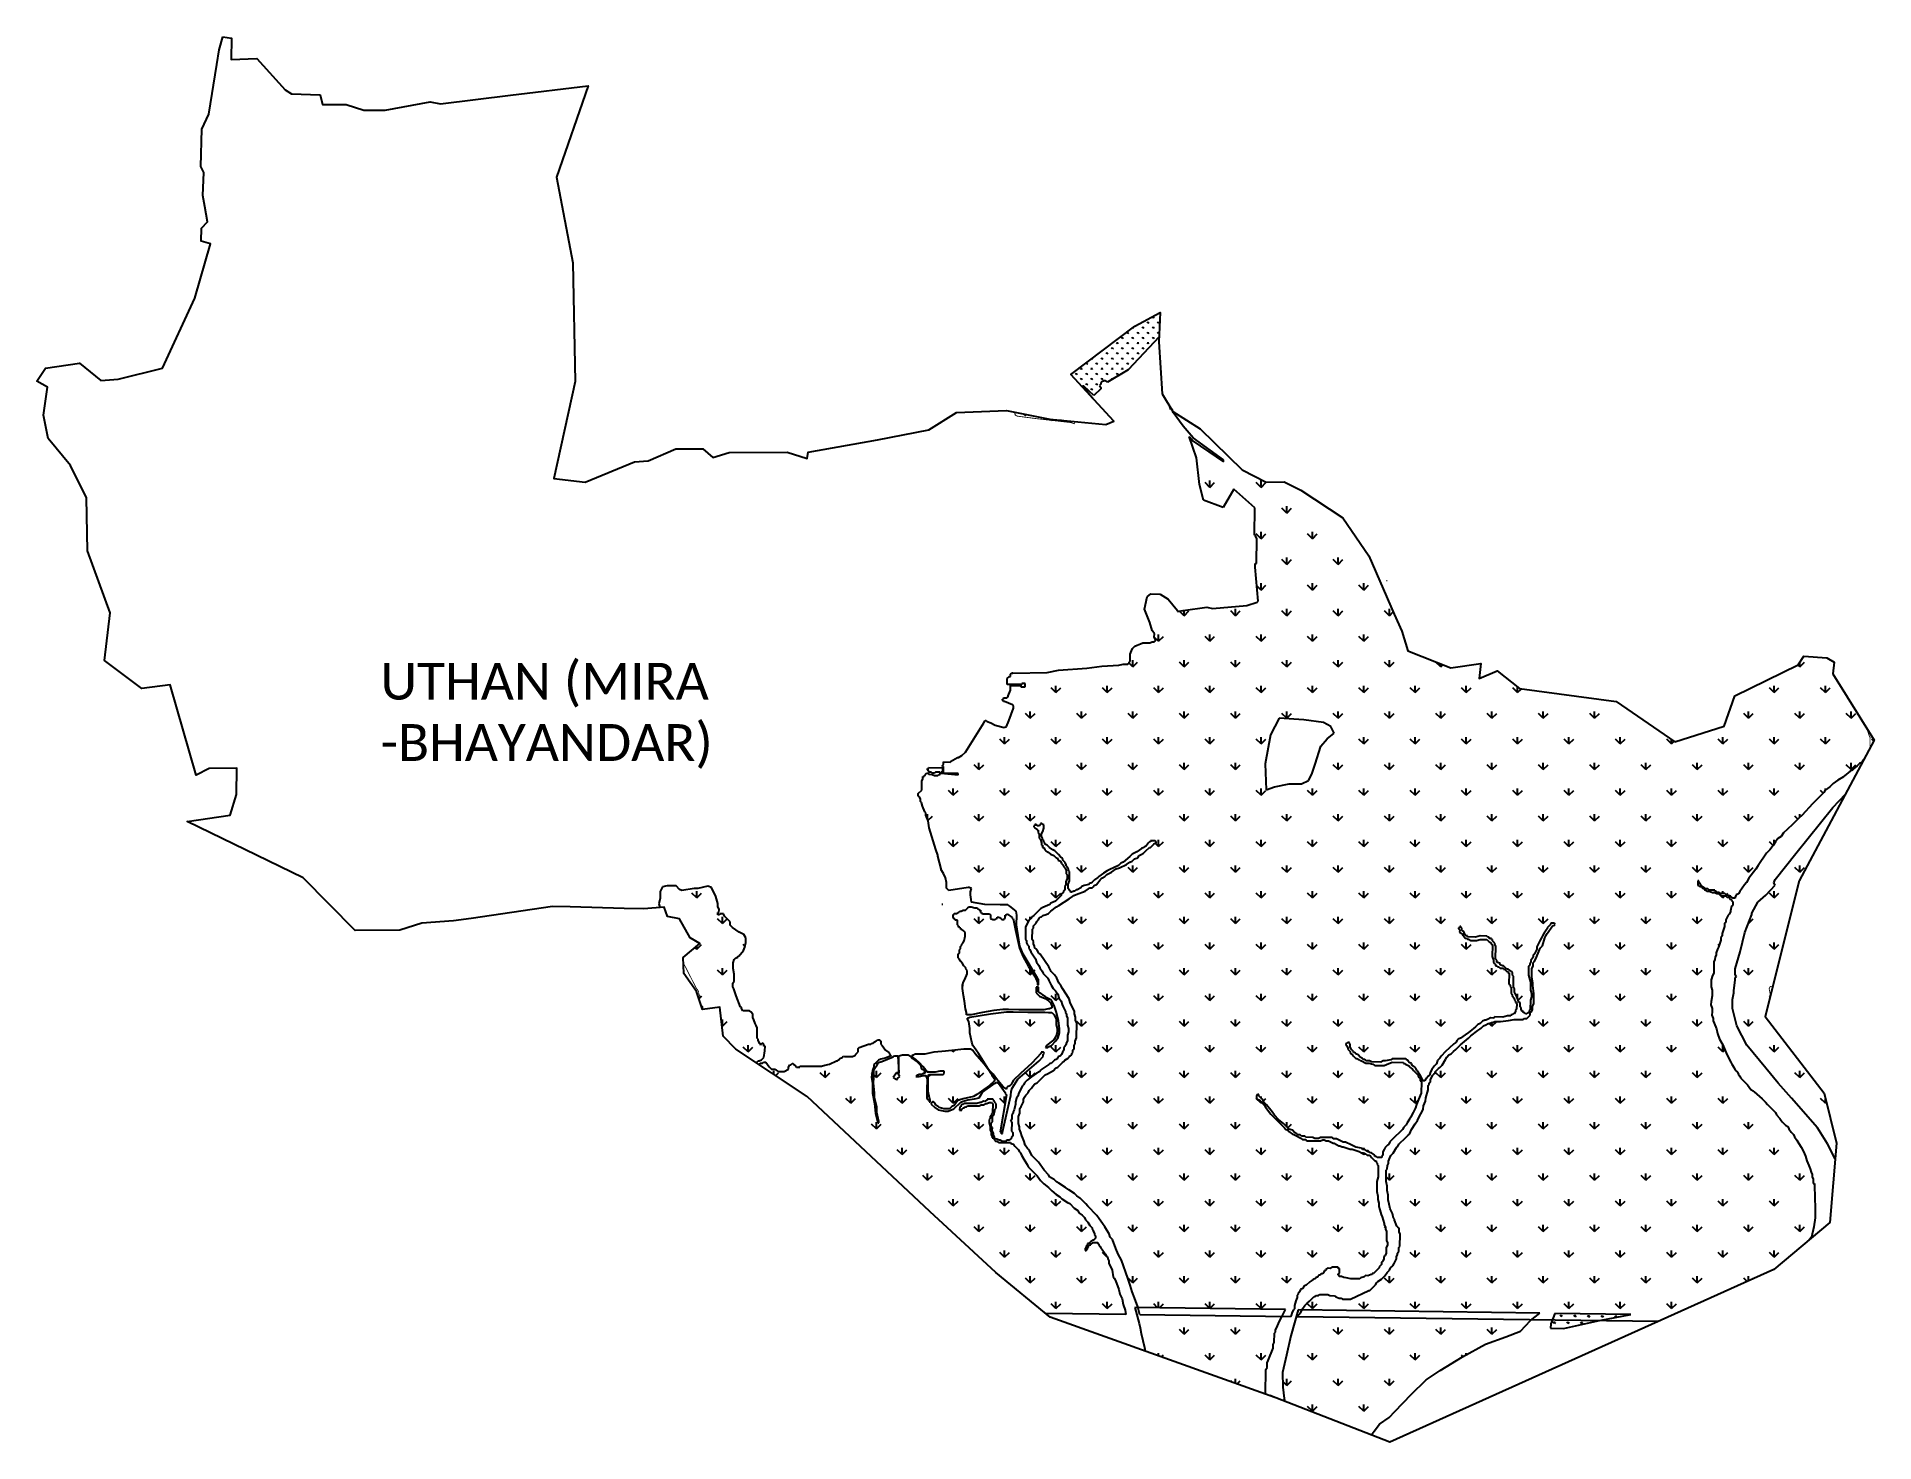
# Model space of a CAD drawing. Header units: metres. Extents: x 266558 to 272991, y 2129469 to 2134388.
import ezdxf

# ---------------------------------------------------------------- set-up
doc = ezdxf.new("R2010")
doc.units = ezdxf.units.M
doc.layers.add('MANGROOVES', color=112, linetype='Continuous')
doc.layers.add('VILLAGE NAME', color=250, linetype='Continuous')

msp = doc.modelspace()

# ---------------------------------------------------------------- texts
at = {"layer": 'VILLAGE NAME', "insert": (267761.3, 2132196.7), "char_height": 128.647, "attachment_point": 1}
msp.add_mtext_dynamic_manual_height_columns('{\\fCalibri|b0|i0|c0|p34;UTHAN (MIRA -BHAYANDAR)}', width=1449.11, gutter_width=643.2, heights=[0], dxfattribs=at)

# ---------------------------------------------------------------- hatches: boundary and pattern name
at = {"layer": 'MANGROOVES'}
h = msp.add_hatch(dxfattribs=at)
h.set_pattern_fill('GRASS', color=256)
h.paths.add_polyline_path([(269979.5, 2133074.9), (269979.4, 2133072.1), (269983.4, 2133068.1), (269983.3, 2133064.1), (269991.2, 2133060), (270058.7, 2133051.2), (270177.9, 2133037.7), (270189.8, 2133033.6), (270193.5, 2133040.8), (270104.6, 2133049.4)])

# ---------------------------------------------------------------- linework, layer by layer
at = {"color": 3}
for points in [[(270892.3, 2129625.8), (270105.5, 2129907.5), (269915.2, 2130063.3), (269685, 2130276.3), (269254.8, 2130679.7), (269005, 2130845), (268961.3, 2130890.5), (268949.8, 2130991.7), (268889, 2130983.2), (268867.4, 2131046.4), (268823.3, 2131110), (268821.4, 2131165.8), (268879.1, 2131214.7), (268845.3, 2131234.8), (268808.6, 2131300.9), (268766.8, 2131309.5), (268754.3, 2131341.5), (268683.9, 2131335.8), (268615.2, 2131337.6), (268425.4, 2131342.4), (268363.7, 2131344), (268078.6, 2131302.4), (268017.1, 2131293.4), (267906.3, 2131285.6), (267829.8, 2131261.4), (267673.1, 2131260.2), (267490.7, 2131444.6), (267084.3, 2131641.7), (267235.3, 2131664), (267257, 2131736.5), (267258.9, 2131828.2), (267161.9, 2131826.7), (267116.5, 2131803.7), (267025.5, 2132120), (266926.1, 2132107.2), (266795.9, 2132204.5), (266814.8, 2132371.8), (266736, 2132588.6), (266732.6, 2132774.1), (266676.1, 2132887.6), (266598.5, 2132981.6), (266581.4, 2133063.5), (266595.6, 2133161), (266558.2, 2133182.8), (266588.5, 2133227.4), (266707.5, 2133245.4), (266782.3, 2133185.3), (266843.5, 2133189.1), (266998, 2133228.3), (267112.2, 2133473), (267166.4, 2133663.3), (267133.6, 2133672.2), (267135, 2133717.5), (267156, 2133740.4), (267146.7, 2133794.2), (267140.1, 2133832.4), (267143.5, 2133912.5), (267132.5, 2133933.4), (267136.5, 2134063.8), (267160.5, 2134117.3), (267188.5, 2134290.2), (267196.9, 2134341.8), (267209.5, 2134387.6)], [(267209.5, 2134387.6), (267240.2, 2134382.8), (267238.7, 2134308.6), (267329.1, 2134311.4), (267427.9, 2134202.5), (267450.3, 2134187.9), (267550.9, 2134184.2), (267558.5, 2134150.4), (267641.3, 2134150.3), (267703.7, 2134131), (267778, 2134130.9), (267935, 2134160.3), (267971.3, 2134152.7), (268216.9, 2134182.7), (268488.3, 2134215.9), (268377.8, 2133896.4), (268434.8, 2133596.2), (268442.7, 2133181.8), (268368.6, 2132841.4), (268477.8, 2132828.6), (268651.2, 2132900.5), (268698.6, 2132904.1), (268795.8, 2132945.1), (268889.8, 2132945.2), (268925.6, 2132915.4), (268981.7, 2132932.9), (269184.8, 2132934.2), (269255.6, 2132911.6), (269259.3, 2132933.8), (269501.7, 2132977.5), (269681.3, 2133012.7), (269778, 2133073), (269953, 2133080.3), (270104.6, 2133049.4), (270300.8, 2133030.5), (270328.8, 2133042.6), (270178.3, 2133205.3), (270402.5, 2133374.5), (270490.6, 2133422.5), (270486.6, 2133320.2), (270497.8, 2133137.6), (270535.4, 2133076.7), (270631.1, 2133015.8), (270778.4, 2132872.5), (270862.4, 2132828.7), (270925.1, 2132830.3), (270984.1, 2132801.1), (271130.9, 2132704.7), (271221, 2132571.4), (271310.7, 2132367.2), (271336.8, 2132307.7), (271358.2, 2132238.7), (271508.3, 2132178.7), (271613.4, 2132194.8), (271608.2, 2132141.7), (271670.3, 2132168.6), (271749.2, 2132106.9), (272087, 2132061.6), (272292.8, 2131920.6), (272465.4, 2131974.9), (272503, 2132081.8), (272724.4, 2132189.9), (272744.5, 2132220.5), (272824.6, 2132214.3), (272851.1, 2132198.6), (272846.5, 2132158.6), (272991, 2131925.6), (272728.4, 2131434), (272608.7, 2130959.3), (272815.2, 2130690.9), (272859, 2130515.5), (272834.9, 2130238.4), (272639, 2130073.7), (271294.9, 2129469.3), (270874.5, 2129632.7)]]:
    msp.add_lwpolyline(points, dxfattribs=at)
at = {"layer": 'MANGROOVES', "linetype": 'Continuous'}
for p, q in [((270395.5, 2133367.6), (270394.6, 2133368.5)), ((270395.5, 2133367.6), (270398.9, 2133371)), ((270395.5, 2133367.6), (270395.5, 2133369.2)), ((270431.4, 2133367.6), (270428.1, 2133371)), ((270431.4, 2133367.6), (270431.4, 2133372.4)), ((270431.4, 2133367.6), (270434.8, 2133371)), ((270449.4, 2133385.6), (270446, 2133388.9)), ((270449.4, 2133385.6), (270449.4, 2133390.3)), ((270449.4, 2133385.6), (270452.8, 2133388.9)), ((270467.4, 2133403.5), (270464, 2133406.9)), ((270467.4, 2133367.6), (270464, 2133371)), ((270467.4, 2133403.5), (270467.4, 2133408.3)), ((270467.4, 2133403.5), (270470.7, 2133406.9)), ((270467.4, 2133367.6), (270467.4, 2133372.4)), ((270467.4, 2133367.6), (270470.7, 2133371)), ((270485.3, 2133385.6), (270481.9, 2133388.9)), ((270485.3, 2133385.6), (270485.3, 2133390.3)), ((270485.3, 2133385.6), (270488.7, 2133388.9)), ((270323.7, 2133295.8), (270320.3, 2133299.1)), ((270323.7, 2133295.8), (270323.7, 2133300.5)), ((270323.7, 2133295.8), (270327, 2133299.1)), ((270341.6, 2133313.7), (270338.3, 2133317.1)), ((270341.6, 2133313.7), (270341.6, 2133318.5)), ((270341.6, 2133313.7), (270345, 2133317.1)), ((270359.6, 2133331.7), (270356.2, 2133335.1)), ((270359.6, 2133295.8), (270356.2, 2133299.1)), ((270359.6, 2133331.7), (270359.6, 2133336.4)), ((270359.6, 2133331.7), (270363, 2133335.1)), ((270359.6, 2133295.8), (270359.6, 2133300.5)), ((270359.6, 2133295.8), (270363, 2133299.1)), ((270377.6, 2133349.6), (270374.2, 2133353)), ((270377.6, 2133313.7), (270374.2, 2133317.1)), ((270377.6, 2133349.6), (270377.6, 2133354.4)), ((270377.6, 2133349.6), (270380.9, 2133353)), ((270377.6, 2133313.7), (270377.6, 2133318.5)), ((270377.6, 2133313.7), (270380.9, 2133317.1)), ((270395.5, 2133331.7), (270392.1, 2133335.1)), ((270395.5, 2133295.8), (270392.1, 2133299.1)), ((270395.5, 2133331.7), (270395.5, 2133336.4)), ((270395.5, 2133331.7), (270398.9, 2133335.1)), ((270395.5, 2133295.8), (270395.5, 2133300.5)), ((270395.5, 2133295.8), (270398.9, 2133299.1)), ((270413.5, 2133349.6), (270410.1, 2133353)), ((270413.5, 2133313.7), (270410.1, 2133317.1)), ((270413.5, 2133349.6), (270413.5, 2133354.4)), ((270413.5, 2133349.6), (270416.8, 2133353)), ((270413.5, 2133313.7), (270413.5, 2133318.5)), ((270413.5, 2133313.7), (270416.8, 2133317.1)), ((270431.4, 2133331.7), (270428.1, 2133335.1)), ((270431.4, 2133295.8), (270428.1, 2133299.1)), ((270431.4, 2133331.7), (270431.4, 2133336.4)), ((270431.4, 2133331.7), (270434.8, 2133335.1)), ((270431.4, 2133295.8), (270431.4, 2133300.5)), ((270431.4, 2133295.8), (270434.8, 2133299.1)), ((270449.4, 2133349.6), (270446, 2133353)), ((270449.4, 2133313.7), (270446, 2133317.1)), ((270449.4, 2133349.6), (270449.4, 2133354.4)), ((270449.4, 2133349.6), (270452.8, 2133353)), ((270449.4, 2133313.7), (270449.4, 2133318.5)), ((270449.4, 2133313.7), (270452.8, 2133317.1)), ((270467.4, 2133331.7), (270464, 2133335.1)), ((270467.4, 2133331.7), (270467.4, 2133336.4)), ((270467.4, 2133331.7), (270470.7, 2133335.1)), ((270485.3, 2133349.6), (270481.9, 2133353)), ((270485.3, 2133349.6), (270485.3, 2133354.4)), ((270485.3, 2133349.6), (270487.8, 2133352.2)), ((270233.9, 2133241.9), (270230.8, 2133244.9)), ((270233.9, 2133241.9), (270233.9, 2133246.6)), ((270233.9, 2133241.9), (270237.2, 2133245.2)), ((270251.8, 2133259.8), (270251.3, 2133260.4)), ((270251.8, 2133259.8), (270255.2, 2133263.2)), ((270251.8, 2133259.8), (270251.8, 2133260.8)), ((270269.8, 2133241.9), (270266.4, 2133245.2)), ((270269.8, 2133241.9), (270269.8, 2133246.6)), ((270269.8, 2133241.9), (270273.2, 2133245.2)), ((270287.7, 2133259.8), (270284.4, 2133263.2)), ((270287.7, 2133259.8), (270287.7, 2133264.6)), ((270287.7, 2133259.8), (270291.1, 2133263.2)), ((270305.7, 2133277.8), (270302.3, 2133281.2)), ((270305.7, 2133241.9), (270302.3, 2133245.2)), ((270305.7, 2133277.8), (270305.7, 2133282.6)), ((270305.7, 2133277.8), (270309.1, 2133281.2)), ((270305.7, 2133241.9), (270305.7, 2133246.6)), ((270305.7, 2133241.9), (270309.1, 2133245.2)), ((270323.7, 2133259.8), (270320.3, 2133263.2)), ((270323.7, 2133259.8), (270323.7, 2133264.6)), ((270323.7, 2133259.8), (270327, 2133263.2)), ((270341.6, 2133277.8), (270338.3, 2133281.2)), ((270341.6, 2133241.9), (270338.3, 2133245.2)), ((270341.6, 2133277.8), (270341.6, 2133282.6)), ((270341.6, 2133277.8), (270345, 2133281.2)), ((270341.6, 2133241.9), (270341.6, 2133246.6)), ((270341.6, 2133241.9), (270345, 2133245.2)), ((270359.6, 2133259.8), (270356.2, 2133263.2)), ((270359.6, 2133259.8), (270359.6, 2133264.6)), ((270359.6, 2133259.8), (270363, 2133263.2)), ((270377.6, 2133277.8), (270374.2, 2133281.2)), ((270377.6, 2133241.9), (270374.2, 2133245.2)), ((270377.6, 2133277.8), (270377.6, 2133282.6)), ((270377.6, 2133277.8), (270380.9, 2133281.2)), ((270377.6, 2133241.9), (270377.6, 2133246.6)), ((270377.6, 2133241.9), (270380.9, 2133245.2)), ((270395.5, 2133259.8), (270392.1, 2133263.2)), ((270395.5, 2133259.8), (270395.5, 2133264.6)), ((270395.5, 2133259.8), (270398.9, 2133263.2)), ((270413.5, 2133277.8), (270410.1, 2133281.2)), ((270413.5, 2133277.8), (270413.5, 2133282.6)), ((270413.5, 2133277.8), (270416.8, 2133281.2)), ((270197.9, 2133206), (270194.6, 2133209.3)), ((270197.9, 2133206), (270197.9, 2133210.7)), ((270197.9, 2133206), (270201.3, 2133209.3)), ((270215.9, 2133223.9), (270212.5, 2133227.3)), ((270215.9, 2133188), (270212.5, 2133191.4)), ((270215.9, 2133223.9), (270215.9, 2133228.7)), ((270215.9, 2133223.9), (270219.3, 2133227.3)), ((270215.9, 2133188), (270215.9, 2133192.8)), ((270215.9, 2133188), (270219.3, 2133191.4)), ((270233.9, 2133206), (270230.5, 2133209.3)), ((270233.9, 2133170), (270230.5, 2133173.4)), ((270233.9, 2133206), (270233.9, 2133210.7)), ((270233.9, 2133206), (270237.2, 2133209.3)), ((270233.9, 2133170), (270233.9, 2133174.8)), ((270233.9, 2133170), (270237.2, 2133173.4)), ((270251.8, 2133223.9), (270248.5, 2133227.3)), ((270251.8, 2133188), (270248.5, 2133191.4)), ((270251.8, 2133223.9), (270251.8, 2133228.7)), ((270251.8, 2133223.9), (270255.2, 2133227.3)), ((270251.8, 2133188), (270251.8, 2133192.8)), ((270251.8, 2133188), (270255.2, 2133191.4)), ((270269.8, 2133206), (270266.4, 2133209.3)), ((270269.8, 2133170), (270266.4, 2133173.4)), ((270269.8, 2133206), (270269.8, 2133210.7)), ((270269.8, 2133206), (270273.2, 2133209.3)), ((270269.8, 2133170), (270269.8, 2133174.8)), ((270269.8, 2133170), (270273.2, 2133173.4)), ((270287.7, 2133223.9), (270284.4, 2133227.3)), ((270287.7, 2133188), (270284.4, 2133191.4)), ((270287.7, 2133223.9), (270287.7, 2133228.7)), ((270287.7, 2133223.9), (270291.1, 2133227.3)), ((270287.7, 2133188), (270287.7, 2133192.8)), ((270287.7, 2133188), (270291.1, 2133191.4)), ((270305.7, 2133206), (270302.3, 2133209.3)), ((270305.7, 2133206), (270305.7, 2133210.7)), ((270305.7, 2133206), (270309.1, 2133209.3)), ((270323.7, 2133223.9), (270320.3, 2133227.3)), ((270322.9, 2133188.8), (270320.3, 2133191.4)), ((270323.7, 2133223.9), (270323.7, 2133228.7)), ((270323.7, 2133223.9), (270327, 2133227.3)), ((270323.7, 2133189.2), (270323.7, 2133192.8)), ((270326.6, 2133190.9), (270327, 2133191.4)), ((270341.6, 2133206), (270338.3, 2133209.3)), ((270341.6, 2133206), (270341.6, 2133210.7)), ((270341.6, 2133206), (270345, 2133209.3)), ((270359.6, 2133223.9), (270356.2, 2133227.3)), ((270359.6, 2133223.9), (270359.6, 2133228.7)), ((270359.6, 2133223.9), (270363, 2133227.3)), ((270251.8, 2133152.1), (270248.5, 2133155.4)), ((270251.8, 2133152.1), (270251.8, 2133156.8)), ((270251.8, 2133152.1), (270255.2, 2133155.4)), ((270664.9, 2132810.8), (270648.1, 2132827.7)), ((270664.9, 2132810.8), (270664.9, 2132834.6)), ((270664.9, 2132810.8), (270681.8, 2132827.7)), ((270844.5, 2132810.8), (270827.7, 2132827.7)), ((270844.5, 2132810.8), (270844.5, 2132834.6)), ((270844.5, 2132810.8), (270861.4, 2132827.7)), ((270934.3, 2132721), (270917.5, 2132737.9)), ((270934.3, 2132721), (270934.3, 2132744.8)), ((270934.3, 2132721), (270951.2, 2132737.9)), ((270844.5, 2132631.2), (270844.5, 2132655)), ((271024.1, 2132631.2), (271024.1, 2132655)), ((270844.5, 2132631.2), (270827.7, 2132648.1)), ((270844.5, 2132631.2), (270861.4, 2132648.1)), ((271024.1, 2132631.2), (271007.3, 2132648.1)), ((271024.1, 2132631.2), (271041, 2132648.1)), ((270934.3, 2132541.4), (270917.5, 2132558.3)), ((270934.3, 2132541.4), (270934.3, 2132565.2)), ((270934.3, 2132541.4), (270951.2, 2132558.3)), ((271113.9, 2132541.4), (271097.1, 2132558.3)), ((271113.9, 2132541.4), (271113.9, 2132565.2)), ((271113.9, 2132541.4), (271130.8, 2132558.3)), ((270844.5, 2132451.6), (270829.6, 2132466.6)), ((270844.5, 2132451.6), (270844.5, 2132475.4)), ((270844.5, 2132451.6), (270861.4, 2132468.5)), ((271024.1, 2132451.6), (271007.3, 2132468.5)), ((271024.1, 2132451.6), (271024.1, 2132475.4)), ((271024.1, 2132451.6), (271041, 2132468.5)), ((271203.7, 2132451.6), (271186.9, 2132468.5)), ((271203.7, 2132451.6), (271203.7, 2132475.4)), ((271203.7, 2132451.6), (271220.6, 2132468.5)), ((270575.1, 2132361.8), (270559.1, 2132377.9)), ((270575.1, 2132361.8), (270575.1, 2132380.7)), ((270575.1, 2132361.8), (270592, 2132378.7)), ((270754.7, 2132361.8), (270737.9, 2132378.7)), ((270754.7, 2132361.8), (270754.7, 2132385.6)), ((270754.7, 2132361.8), (270771.6, 2132378.7)), ((270934.3, 2132361.8), (270917.5, 2132378.7)), ((270934.3, 2132361.8), (270934.3, 2132385.6)), ((270934.3, 2132361.8), (270951.2, 2132378.7)), ((271113.9, 2132361.8), (271097.1, 2132378.7)), ((271113.9, 2132361.8), (271113.9, 2132385.6)), ((271113.9, 2132361.8), (271130.8, 2132378.7)), ((271293.5, 2132361.8), (271276.7, 2132378.7)), ((271293.5, 2132361.8), (271293.5, 2132385.6)), ((271293.5, 2132361.8), (271307.1, 2132375.4)), ((270485.3, 2132272), (270470.6, 2132286.7)), ((270485.3, 2132272), (270485.3, 2132295.8)), ((270485.3, 2132272), (270502.2, 2132288.9)), ((270664.9, 2132272), (270648.1, 2132288.9)), ((270664.9, 2132272), (270664.9, 2132295.8)), ((270664.9, 2132272), (270681.8, 2132288.9)), ((270844.5, 2132272), (270827.7, 2132288.9)), ((270844.5, 2132272), (270844.5, 2132295.8)), ((270844.5, 2132272), (270861.4, 2132288.9)), ((271024.1, 2132272), (271007.3, 2132288.9)), ((271024.1, 2132272), (271024.1, 2132295.8)), ((271024.1, 2132272), (271041, 2132288.9)), ((271203.7, 2132272), (271186.9, 2132288.9)), ((271203.7, 2132272), (271203.7, 2132295.8)), ((271203.7, 2132272), (271220.6, 2132288.9)), ((270395.5, 2132182.2), (270395.5, 2132206)), ((270575.1, 2132182.2), (270575.1, 2132206)), ((270754.7, 2132182.2), (270754.7, 2132206)), ((270934.3, 2132182.2), (270934.3, 2132206)), ((271113.9, 2132182.2), (271113.9, 2132206)), ((271293.5, 2132182.2), (271293.5, 2132206)), ((270395.5, 2132182.2), (270382, 2132195.8)), ((270395.5, 2132182.2), (270412.3, 2132199)), ((270575.1, 2132182.2), (270558.3, 2132199)), ((270575.1, 2132182.2), (270592, 2132199)), ((270754.7, 2132182.2), (270737.9, 2132199)), ((270754.7, 2132182.2), (270771.6, 2132199)), ((270934.3, 2132182.2), (270917.5, 2132199)), ((270934.3, 2132182.2), (270951.2, 2132199)), ((271113.9, 2132182.2), (271097.1, 2132199)), ((271113.9, 2132182.2), (271130.8, 2132199)), ((271293.5, 2132182.2), (271276.7, 2132199)), ((271293.5, 2132182.2), (271310.4, 2132199)), ((271473.1, 2132182.2), (271456.3, 2132199)), ((271473.1, 2132182.2), (271473.1, 2132192.8)), ((271473.1, 2132182.2), (271480.7, 2132189.8)), ((272730.4, 2132182.2), (272723.2, 2132189.4)), ((272730.4, 2132182.2), (272730.4, 2132199.1)), ((272730.4, 2132182.2), (272747.2, 2132199)), ((270126.1, 2132092.4), (270109.3, 2132109.2)), ((270126.1, 2132092.4), (270126.1, 2132116.2)), ((270126.1, 2132092.4), (270142.9, 2132109.2)), ((270305.7, 2132092.4), (270288.9, 2132109.2)), ((270305.7, 2132092.4), (270305.7, 2132116.2)), ((270305.7, 2132092.4), (270322.5, 2132109.2)), ((270485.3, 2132092.4), (270468.5, 2132109.2)), ((270485.3, 2132092.4), (270485.3, 2132116.2)), ((270485.3, 2132092.4), (270502.2, 2132109.2)), ((270664.9, 2132092.4), (270648.1, 2132109.2)), ((270664.9, 2132092.4), (270664.9, 2132116.2)), ((270664.9, 2132092.4), (270681.8, 2132109.2)), ((270844.5, 2132092.4), (270827.7, 2132109.2)), ((270844.5, 2132092.4), (270844.5, 2132116.2)), ((270844.5, 2132092.4), (270861.4, 2132109.2)), ((271024.1, 2132092.4), (271007.3, 2132109.2)), ((271024.1, 2132092.4), (271024.1, 2132116.2)), ((271024.1, 2132092.4), (271041, 2132109.2)), ((271203.7, 2132092.4), (271186.9, 2132109.2)), ((271203.7, 2132092.4), (271203.7, 2132116.2)), ((271203.7, 2132092.4), (271220.6, 2132109.2)), ((271383.3, 2132092.4), (271366.5, 2132109.2)), ((271383.3, 2132092.4), (271383.3, 2132116.2)), ((271383.3, 2132092.4), (271400.2, 2132109.2)), ((271562.9, 2132092.4), (271546.1, 2132109.2)), ((271562.9, 2132092.4), (271562.9, 2132116.2)), ((271562.9, 2132092.4), (271579.8, 2132109.2)), ((271742.6, 2132092.4), (271725.7, 2132109.2)), ((271742.6, 2132092.4), (271742.6, 2132112.1)), ((271742.6, 2132092.4), (271756.1, 2132106)), ((272640.6, 2132092.4), (272623.7, 2132109.2)), ((272640.6, 2132092.4), (272640.6, 2132116.2)), ((272640.6, 2132092.4), (272657.4, 2132109.2)), ((272820.2, 2132092.4), (272803.3, 2132109.2)), ((272820.2, 2132092.4), (272820.2, 2132116.2)), ((272820.2, 2132092.4), (272837, 2132109.2)), ((270036.3, 2132002.6), (270019.5, 2132019.4)), ((270036.3, 2132002.6), (270036.3, 2132026.4)), ((270036.3, 2132002.6), (270053.1, 2132019.4)), ((270215.9, 2132002.6), (270199.1, 2132019.4)), ((270215.9, 2132002.6), (270215.9, 2132026.4)), ((270215.9, 2132002.6), (270232.7, 2132019.4)), ((270395.5, 2132002.6), (270378.7, 2132019.4)), ((270395.5, 2132002.6), (270395.5, 2132026.4)), ((270395.5, 2132002.6), (270412.3, 2132019.4)), ((270575.1, 2132002.6), (270558.3, 2132019.4)), ((270575.1, 2132002.6), (270575.1, 2132026.4)), ((270575.1, 2132002.6), (270592, 2132019.4)), ((270754.7, 2132002.6), (270737.9, 2132019.4)), ((270754.7, 2132002.6), (270754.7, 2132026.4)), ((270754.7, 2132002.6), (270771.6, 2132019.4)), ((270934.3, 2132002.6), (270917.5, 2132019.4)), ((270934.3, 2132002.6), (270934.3, 2132026.4)), ((270934.3, 2132002.6), (270951.2, 2132019.4)), ((271113.9, 2132002.6), (271097.1, 2132019.4)), ((271113.9, 2132002.6), (271113.9, 2132026.4)), ((271113.9, 2132002.6), (271130.8, 2132019.4)), ((271293.5, 2132002.6), (271276.7, 2132019.4)), ((271293.5, 2132002.6), (271293.5, 2132026.4)), ((271293.5, 2132002.6), (271310.4, 2132019.4)), ((271473.1, 2132002.6), (271456.3, 2132019.4)), ((271473.1, 2132002.6), (271473.1, 2132026.4)), ((271473.1, 2132002.6), (271490, 2132019.4)), ((271652.7, 2132002.6), (271635.9, 2132019.4)), ((271652.7, 2132002.6), (271652.7, 2132026.4)), ((271652.7, 2132002.6), (271669.6, 2132019.4)), ((271832.4, 2132002.6), (271815.5, 2132019.4)), ((271832.4, 2132002.6), (271832.4, 2132026.4)), ((271832.4, 2132002.6), (271849.2, 2132019.4)), ((272012, 2132002.6), (271995.1, 2132019.4)), ((272012, 2132002.6), (272012, 2132026.4)), ((272012, 2132002.6), (272028.8, 2132019.4)), ((272550.8, 2132002.6), (272533.9, 2132019.4)), ((272550.8, 2132002.6), (272550.8, 2132026.4)), ((272550.8, 2132002.6), (272567.6, 2132019.4)), ((272730.4, 2132002.6), (272713.5, 2132019.4)), ((272730.4, 2132002.6), (272730.4, 2132026.4)), ((272730.4, 2132002.6), (272747.2, 2132019.4)), ((272910, 2132002.6), (272893.1, 2132019.4)), ((272910, 2132002.6), (272910, 2132026.4)), ((272910, 2132002.6), (272926.8, 2132019.4)), ((269946.5, 2131912.8), (269929.7, 2131929.6)), ((269946.5, 2131912.8), (269946.5, 2131936.6)), ((269946.5, 2131912.8), (269963.3, 2131929.6)), ((270126.1, 2131912.8), (270109.3, 2131929.6)), ((270126.1, 2131912.8), (270126.1, 2131936.6)), ((270126.1, 2131912.8), (270142.9, 2131929.6)), ((270305.7, 2131912.8), (270288.9, 2131929.6)), ((270305.7, 2131912.8), (270305.7, 2131936.6)), ((270305.7, 2131912.8), (270322.5, 2131929.6)), ((270485.3, 2131912.8), (270468.5, 2131929.6)), ((270485.3, 2131912.8), (270485.3, 2131936.6)), ((270485.3, 2131912.8), (270502.2, 2131929.6)), ((270664.9, 2131912.8), (270648.1, 2131929.6)), ((270664.9, 2131912.8), (270664.9, 2131936.6)), ((270664.9, 2131912.8), (270681.8, 2131929.6)), ((270844.5, 2131912.8), (270827.7, 2131929.6)), ((270844.5, 2131912.8), (270844.5, 2131936.6)), ((270844.5, 2131912.8), (270861.4, 2131929.6)), ((271203.7, 2131912.8), (271186.9, 2131929.6)), ((271203.7, 2131912.8), (271203.7, 2131936.6)), ((271203.7, 2131912.8), (271220.6, 2131929.6)), ((271383.3, 2131912.8), (271366.5, 2131929.6)), ((271383.3, 2131912.8), (271383.3, 2131936.6)), ((271383.3, 2131912.8), (271400.2, 2131929.6)), ((271562.9, 2131912.8), (271546.1, 2131929.6)), ((271562.9, 2131912.8), (271562.9, 2131936.6)), ((271562.9, 2131912.8), (271579.8, 2131929.6)), ((271742.6, 2131912.8), (271725.7, 2131929.6)), ((271742.6, 2131912.8), (271742.6, 2131936.6)), ((271742.6, 2131912.8), (271759.4, 2131929.6)), ((271922.2, 2131912.8), (271905.3, 2131929.6)), ((271922.2, 2131912.8), (271922.2, 2131936.6)), ((271922.2, 2131912.8), (271939, 2131929.6)), ((272101.8, 2131912.8), (272084.9, 2131929.6)), ((272101.8, 2131912.8), (272101.8, 2131936.6)), ((272101.8, 2131912.8), (272118.6, 2131929.6)), ((272281.4, 2131912.8), (272264.5, 2131929.6)), ((272281.4, 2131912.8), (272281.4, 2131928.4)), ((272281.4, 2131912.8), (272290.6, 2131922.1)), ((272461, 2131912.8), (272444.1, 2131929.6)), ((272461, 2131912.8), (272461, 2131936.6)), ((272461, 2131912.8), (272477.8, 2131929.6)), ((272640.6, 2131912.8), (272623.7, 2131929.6)), ((272640.6, 2131912.8), (272640.6, 2131936.6)), ((272640.6, 2131912.8), (272657.4, 2131929.6)), ((272820.2, 2131912.8), (272803.3, 2131929.6)), ((272820.2, 2131912.8), (272820.2, 2131936.6)), ((272820.2, 2131912.8), (272837, 2131929.6)), ((272989.6, 2131923), (272982.9, 2131929.6)), ((269856.7, 2131823), (269839.9, 2131839.8)), ((269856.7, 2131823), (269856.7, 2131846.8)), ((269856.7, 2131823), (269873.5, 2131839.8)), ((270036.3, 2131823), (270019.5, 2131839.8)), ((270036.3, 2131823), (270036.3, 2131846.8)), ((270036.3, 2131823), (270053.1, 2131839.8)), ((270215.9, 2131823), (270199.1, 2131839.8)), ((270215.9, 2131823), (270215.9, 2131846.8)), ((270215.9, 2131823), (270232.7, 2131839.8)), ((270395.5, 2131823), (270378.7, 2131839.8)), ((270395.5, 2131823), (270395.5, 2131846.8)), ((270395.5, 2131823), (270412.3, 2131839.8)), ((270575.1, 2131823), (270558.3, 2131839.8)), ((270575.1, 2131823), (270575.1, 2131846.8)), ((270575.1, 2131823), (270592, 2131839.8)), ((270754.7, 2131823), (270737.9, 2131839.8)), ((270754.7, 2131823), (270754.7, 2131846.8)), ((270754.7, 2131823), (270771.6, 2131839.8)), ((271113.9, 2131823), (271097.1, 2131839.8)), ((271113.9, 2131823), (271113.9, 2131846.8)), ((271113.9, 2131823), (271130.8, 2131839.8)), ((271293.5, 2131823), (271276.7, 2131839.8)), ((271293.5, 2131823), (271293.5, 2131846.8)), ((271293.5, 2131823), (271310.4, 2131839.8)), ((271473.1, 2131823), (271456.3, 2131839.8)), ((271473.1, 2131823), (271473.1, 2131846.8)), ((271473.1, 2131823), (271490, 2131839.8)), ((271652.7, 2131823), (271635.9, 2131839.8)), ((271652.7, 2131823), (271652.7, 2131846.8)), ((271652.7, 2131823), (271669.6, 2131839.8)), ((271832.4, 2131823), (271815.5, 2131839.8)), ((271832.4, 2131823), (271832.4, 2131846.8)), ((271832.4, 2131823), (271849.2, 2131839.8)), ((272012, 2131823), (271995.1, 2131839.8)), ((272012, 2131823), (272012, 2131846.8)), ((272012, 2131823), (272028.8, 2131839.8)), ((272191.6, 2131823), (272174.7, 2131839.8)), ((272191.6, 2131823), (272191.6, 2131846.8)), ((272191.6, 2131823), (272208.4, 2131839.8)), ((272371.2, 2131823), (272354.3, 2131839.8)), ((272371.2, 2131823), (272371.2, 2131846.8)), ((272371.2, 2131823), (272388, 2131839.8)), ((272550.8, 2131823), (272533.9, 2131839.8)), ((272550.8, 2131823), (272550.8, 2131846.8)), ((272550.8, 2131823), (272567.6, 2131839.8)), ((272730.4, 2131823), (272713.5, 2131839.8)), ((272730.4, 2131823), (272730.4, 2131846.8)), ((272730.4, 2131823), (272747.2, 2131839.8)), ((272910, 2131823), (272893.1, 2131839.8)), ((272910, 2131823), (272910, 2131846.8)), ((272910, 2131823), (272926.8, 2131839.8)), ((269766.9, 2131733.2), (269766.9, 2131757)), ((269946.5, 2131733.2), (269946.5, 2131757)), ((270126.1, 2131733.2), (270126.1, 2131757)), ((270305.7, 2131733.2), (270305.7, 2131757)), ((270485.3, 2131733.2), (270485.3, 2131757)), ((270664.9, 2131733.2), (270664.9, 2131757)), ((270844.5, 2131733.2), (270844.5, 2131757)), ((271024.1, 2131733.2), (271024.1, 2131757)), ((271203.7, 2131733.2), (271203.7, 2131757)), ((271383.3, 2131733.2), (271383.3, 2131757)), ((271562.9, 2131733.2), (271562.9, 2131757)), ((271742.6, 2131733.2), (271742.6, 2131757)), ((271922.2, 2131733.2), (271922.2, 2131757)), ((272101.8, 2131733.2), (272101.8, 2131757)), ((272281.4, 2131733.2), (272281.4, 2131757)), ((272461, 2131733.2), (272461, 2131757)), ((272640.6, 2131733.2), (272640.6, 2131757)), ((272820.2, 2131751.5), (272820.2, 2131757)), ((269766.9, 2131733.2), (269750.1, 2131750)), ((269766.9, 2131733.2), (269783.7, 2131750)), ((269946.5, 2131733.2), (269929.7, 2131750)), ((269946.5, 2131733.2), (269963.3, 2131750)), ((270126.1, 2131733.2), (270109.3, 2131750)), ((270126.1, 2131733.2), (270142.9, 2131750)), ((270305.7, 2131733.2), (270288.9, 2131750)), ((270305.7, 2131733.2), (270322.5, 2131750)), ((270485.3, 2131733.2), (270468.5, 2131750)), ((270485.3, 2131733.2), (270502.2, 2131750)), ((270664.9, 2131733.2), (270648.1, 2131750)), ((270664.9, 2131733.2), (270681.8, 2131750)), ((270844.5, 2131733.2), (270827.7, 2131750)), ((270844.5, 2131733.2), (270861.4, 2131750)), ((271024.1, 2131733.2), (271007.3, 2131750)), ((271024.1, 2131733.2), (271041, 2131750)), ((271203.7, 2131733.2), (271186.9, 2131750)), ((271203.7, 2131733.2), (271220.6, 2131750)), ((271383.3, 2131733.2), (271366.5, 2131750)), ((271383.3, 2131733.2), (271400.2, 2131750)), ((271562.9, 2131733.2), (271546.1, 2131750)), ((271562.9, 2131733.2), (271579.8, 2131750)), ((271742.6, 2131733.2), (271725.7, 2131750)), ((271742.6, 2131733.2), (271759.4, 2131750)), ((271922.2, 2131733.2), (271905.3, 2131750)), ((271922.2, 2131733.2), (271939, 2131750)), ((272101.8, 2131733.2), (272084.9, 2131750)), ((272101.8, 2131733.2), (272118.6, 2131750)), ((272281.4, 2131733.2), (272264.5, 2131750)), ((272281.4, 2131733.2), (272298.2, 2131750)), ((272461, 2131733.2), (272444.1, 2131750)), ((272461, 2131733.2), (272477.8, 2131750)), ((272640.6, 2131733.2), (272623.7, 2131750)), ((272640.6, 2131733.2), (272657.4, 2131750)), ((272812.7, 2131740.7), (272803.3, 2131750)), ((269677.1, 2131647.8), (269677.1, 2131667.2)), ((269678.3, 2131644.6), (269693.9, 2131660.2)), ((269856.7, 2131643.4), (269839.9, 2131660.2)), ((269856.7, 2131643.4), (269856.7, 2131667.2)), ((269856.7, 2131643.4), (269873.5, 2131660.2)), ((270036.3, 2131643.4), (270019.5, 2131660.2)), ((270036.3, 2131643.4), (270036.3, 2131667.2)), ((270036.3, 2131643.4), (270053.1, 2131660.2)), ((270215.9, 2131643.4), (270199.1, 2131660.2)), ((270215.9, 2131643.4), (270215.9, 2131667.2)), ((270215.9, 2131643.4), (270232.7, 2131660.2)), ((270395.5, 2131643.4), (270378.7, 2131660.2)), ((270395.5, 2131643.4), (270395.5, 2131667.2)), ((270395.5, 2131643.4), (270412.3, 2131660.2)), ((270575.1, 2131643.4), (270558.3, 2131660.2)), ((270575.1, 2131643.4), (270575.1, 2131667.2)), ((270575.1, 2131643.4), (270592, 2131660.2)), ((270754.7, 2131643.4), (270737.9, 2131660.2)), ((270754.7, 2131643.4), (270754.7, 2131667.2)), ((270754.7, 2131643.4), (270771.6, 2131660.2)), ((270934.3, 2131643.4), (270917.5, 2131660.2)), ((270934.3, 2131643.4), (270934.3, 2131667.2)), ((270934.3, 2131643.4), (270951.2, 2131660.2)), ((271113.9, 2131643.4), (271097.1, 2131660.2)), ((271113.9, 2131643.4), (271113.9, 2131667.2)), ((271113.9, 2131643.4), (271130.8, 2131660.2)), ((271293.5, 2131643.4), (271276.7, 2131660.2)), ((271293.5, 2131643.4), (271293.5, 2131667.2)), ((271293.5, 2131643.4), (271310.4, 2131660.2)), ((271473.1, 2131643.4), (271456.3, 2131660.2)), ((271473.1, 2131643.4), (271473.1, 2131667.2)), ((271473.1, 2131643.4), (271490, 2131660.2)), ((271652.7, 2131643.4), (271635.9, 2131660.2)), ((271652.7, 2131643.4), (271652.7, 2131667.2)), ((271652.7, 2131643.4), (271669.6, 2131660.2)), ((271832.4, 2131643.4), (271815.5, 2131660.2)), ((271832.4, 2131643.4), (271832.4, 2131667.2)), ((271832.4, 2131643.4), (271849.2, 2131660.2)), ((272012, 2131643.4), (271995.1, 2131660.2)), ((272012, 2131643.4), (272012, 2131667.2)), ((272012, 2131643.4), (272028.8, 2131660.2)), ((272191.6, 2131643.4), (272174.7, 2131660.2)), ((272191.6, 2131643.4), (272191.6, 2131667.2)), ((272191.6, 2131643.4), (272208.4, 2131660.2)), ((272371.2, 2131643.4), (272354.3, 2131660.2)), ((272371.2, 2131643.4), (272371.2, 2131667.2)), ((272371.2, 2131643.4), (272388, 2131660.2)), ((272550.8, 2131643.4), (272533.9, 2131660.2)), ((272550.8, 2131643.4), (272550.8, 2131667.2)), ((272550.8, 2131643.4), (272567.6, 2131660.2)), ((272723.8, 2131650), (272713.5, 2131660.2)), ((272730.4, 2131656.5), (272730.4, 2131667.2)), ((269766.9, 2131553.6), (269750.1, 2131570.4)), ((269766.9, 2131553.6), (269766.9, 2131577.4)), ((269766.9, 2131553.6), (269783.7, 2131570.4)), ((269946.5, 2131553.6), (269929.7, 2131570.4)), ((269946.5, 2131553.6), (269946.5, 2131577.4)), ((269946.5, 2131553.6), (269963.3, 2131570.4)), ((270126.1, 2131553.6), (270109.3, 2131570.4)), ((270126.1, 2131553.6), (270126.1, 2131577.4)), ((270126.1, 2131553.6), (270142.9, 2131570.4)), ((270305.7, 2131553.6), (270288.9, 2131570.4)), ((270305.7, 2131553.6), (270305.7, 2131577.4)), ((270305.7, 2131553.6), (270322.5, 2131570.4)), ((270485.3, 2131553.6), (270473.2, 2131565.7)), ((270485.3, 2131553.6), (270485.3, 2131577.4)), ((270485.3, 2131553.6), (270502.2, 2131570.4)), ((270664.9, 2131553.6), (270648.1, 2131570.4)), ((270664.9, 2131553.6), (270664.9, 2131577.4)), ((270664.9, 2131553.6), (270681.8, 2131570.4)), ((270844.5, 2131553.6), (270827.7, 2131570.4)), ((270844.5, 2131553.6), (270844.5, 2131577.4)), ((270844.5, 2131553.6), (270861.4, 2131570.4)), ((271024.1, 2131553.6), (271007.3, 2131570.4)), ((271024.1, 2131553.6), (271024.1, 2131577.4)), ((271024.1, 2131553.6), (271041, 2131570.4)), ((271203.7, 2131553.6), (271186.9, 2131570.4)), ((271203.7, 2131553.6), (271203.7, 2131577.4)), ((271203.7, 2131553.6), (271220.6, 2131570.4)), ((271383.3, 2131553.6), (271366.5, 2131570.4)), ((271383.3, 2131553.6), (271383.3, 2131577.4)), ((271383.3, 2131553.6), (271400.2, 2131570.4)), ((271562.9, 2131553.6), (271546.1, 2131570.4)), ((271562.9, 2131553.6), (271562.9, 2131577.4)), ((271562.9, 2131553.6), (271579.8, 2131570.4)), ((271742.6, 2131553.6), (271725.7, 2131570.4)), ((271742.6, 2131553.6), (271742.6, 2131577.4)), ((271742.6, 2131553.6), (271759.4, 2131570.4)), ((271922.2, 2131553.6), (271905.3, 2131570.4)), ((271922.2, 2131553.6), (271922.2, 2131577.4)), ((271922.2, 2131553.6), (271939, 2131570.4)), ((272101.8, 2131553.6), (272084.9, 2131570.4)), ((272101.8, 2131553.6), (272101.8, 2131577.4)), ((272101.8, 2131553.6), (272118.6, 2131570.4)), ((272281.4, 2131553.6), (272264.5, 2131570.4)), ((272281.4, 2131553.6), (272281.4, 2131577.4)), ((272281.4, 2131553.6), (272298.2, 2131570.4)), ((272461, 2131553.6), (272444.1, 2131570.4)), ((272461, 2131553.6), (272461, 2131577.4)), ((272461, 2131553.6), (272477.8, 2131570.4)), ((272636.9, 2131557.3), (272623.7, 2131570.4)), ((272640.6, 2131562.6), (272640.6, 2131577.4)), ((269856.7, 2131463.8), (269839.9, 2131480.6)), ((269856.7, 2131463.8), (269856.7, 2131487.6)), ((269856.7, 2131463.8), (269873.5, 2131480.6)), ((270036.3, 2131463.8), (270019.5, 2131480.6)), ((270036.3, 2131463.8), (270036.3, 2131487.6)), ((270036.3, 2131463.8), (270053.1, 2131480.6)), ((270215.9, 2131463.8), (270199.1, 2131480.6)), ((270215.9, 2131463.8), (270215.9, 2131487.6)), ((270215.9, 2131463.8), (270232.7, 2131480.6)), ((270395.5, 2131463.8), (270378.7, 2131480.6)), ((270395.5, 2131463.8), (270395.5, 2131487.6)), ((270395.5, 2131463.8), (270412.3, 2131480.6)), ((270575.1, 2131463.8), (270558.3, 2131480.6)), ((270575.1, 2131463.8), (270575.1, 2131487.6)), ((270575.1, 2131463.8), (270592, 2131480.6)), ((270754.7, 2131463.8), (270737.9, 2131480.6)), ((270754.7, 2131463.8), (270754.7, 2131487.6)), ((270754.7, 2131463.8), (270771.6, 2131480.6)), ((270934.3, 2131463.8), (270917.5, 2131480.6)), ((270934.3, 2131463.8), (270934.3, 2131487.6)), ((270934.3, 2131463.8), (270951.2, 2131480.6)), ((271113.9, 2131463.8), (271097.1, 2131480.6)), ((271113.9, 2131463.8), (271113.9, 2131487.6)), ((271113.9, 2131463.8), (271130.8, 2131480.6)), ((271293.5, 2131463.8), (271276.7, 2131480.6)), ((271293.5, 2131463.8), (271293.5, 2131487.6)), ((271293.5, 2131463.8), (271310.4, 2131480.6)), ((271473.1, 2131463.8), (271456.3, 2131480.6)), ((271473.1, 2131463.8), (271473.1, 2131487.6)), ((271473.1, 2131463.8), (271490, 2131480.6)), ((271652.7, 2131463.8), (271635.9, 2131480.6)), ((271652.7, 2131463.8), (271652.7, 2131487.6)), ((271652.7, 2131463.8), (271669.6, 2131480.6)), ((271832.4, 2131463.8), (271815.5, 2131480.6)), ((271832.4, 2131463.8), (271832.4, 2131487.6)), ((271832.4, 2131463.8), (271849.2, 2131480.6)), ((272012, 2131463.8), (271995.1, 2131480.6)), ((272012, 2131463.8), (272012, 2131487.6)), ((272012, 2131463.8), (272028.8, 2131480.6)), ((272191.6, 2131463.8), (272174.7, 2131480.6)), ((272191.6, 2131463.8), (272191.6, 2131487.6)), ((272191.6, 2131463.8), (272208.4, 2131480.6)), ((272371.2, 2131463.8), (272354.3, 2131480.6)), ((272371.2, 2131463.8), (272371.2, 2131487.6)), ((272371.2, 2131463.8), (272388, 2131480.6)), ((272550.8, 2131463.8), (272533.9, 2131480.6)), ((272550.8, 2131463.8), (272550.8, 2131487.6)), ((272550.8, 2131463.8), (272567.6, 2131480.6)), ((272730.4, 2131463.8), (272713.5, 2131480.6)), ((272730.4, 2131463.8), (272730.4, 2131487.6)), ((272730.4, 2131463.8), (272747.2, 2131480.6)), ((268868.9, 2131374), (268852, 2131390.8)), ((268868.9, 2131374), (268868.9, 2131397.8)), ((268868.9, 2131374), (268885.7, 2131390.8)), ((269946.5, 2131374), (269929.7, 2131390.8)), ((269946.5, 2131374), (269946.5, 2131397.8)), ((269946.5, 2131374), (269963.3, 2131390.8)), ((270126.1, 2131374), (270109.3, 2131390.8)), ((270126.1, 2131374), (270126.1, 2131397.8)), ((270126.1, 2131374), (270142.9, 2131390.8)), ((270305.7, 2131374), (270288.9, 2131390.8)), ((270305.7, 2131374), (270305.7, 2131397.8)), ((270305.7, 2131374), (270322.5, 2131390.8)), ((270485.3, 2131374), (270468.5, 2131390.8)), ((270485.3, 2131374), (270485.3, 2131397.8)), ((270485.3, 2131374), (270502.2, 2131390.8)), ((270664.9, 2131374), (270648.1, 2131390.8)), ((270664.9, 2131374), (270664.9, 2131397.8)), ((270664.9, 2131374), (270681.8, 2131390.8)), ((270844.5, 2131374), (270827.7, 2131390.8)), ((270844.5, 2131374), (270844.5, 2131397.8)), ((270844.5, 2131374), (270861.4, 2131390.8)), ((271024.1, 2131374), (271007.3, 2131390.8)), ((271024.1, 2131374), (271024.1, 2131397.8)), ((271024.1, 2131374), (271041, 2131390.8)), ((271203.7, 2131374), (271186.9, 2131390.8)), ((271203.7, 2131374), (271203.7, 2131397.8)), ((271203.7, 2131374), (271220.6, 2131390.8)), ((271383.3, 2131374), (271366.5, 2131390.8)), ((271383.3, 2131374), (271383.3, 2131397.8)), ((271383.3, 2131374), (271400.2, 2131390.8)), ((271562.9, 2131374), (271546.1, 2131390.8)), ((271562.9, 2131374), (271562.9, 2131397.8)), ((271562.9, 2131374), (271579.8, 2131390.8)), ((271742.6, 2131374), (271725.7, 2131390.8)), ((271742.6, 2131374), (271742.6, 2131397.8)), ((271742.6, 2131374), (271759.4, 2131390.8)), ((271922.2, 2131374), (271905.3, 2131390.8)), ((271922.2, 2131374), (271922.2, 2131397.8)), ((271922.2, 2131374), (271939, 2131390.8)), ((272101.8, 2131374), (272084.9, 2131390.8)), ((272101.8, 2131374), (272101.8, 2131397.8)), ((272101.8, 2131374), (272118.6, 2131390.8)), ((272281.4, 2131374), (272264.5, 2131390.8)), ((272281.4, 2131374), (272281.4, 2131397.8)), ((272281.4, 2131374), (272298.2, 2131390.8)), ((272461, 2131374), (272445.6, 2131389.3)), ((272461, 2131389.1), (272461, 2131397.8)), ((272461, 2131374), (272461, 2131381.2)), ((272461, 2131374), (272468.1, 2131381.1)), ((272472, 2131385), (272477.8, 2131390.8)), ((272640.6, 2131374), (272623.7, 2131390.8)), ((272640.6, 2131374), (272640.6, 2131397.8)), ((272640.6, 2131374), (272657.4, 2131390.8)), ((268779.1, 2131307), (268779.1, 2131308)), ((268958.7, 2131284.2), (268958.7, 2131308)), ((269856.7, 2131284.2), (269856.7, 2131308)), ((270036.3, 2131300.8), (270036.3, 2131308)), ((270215.9, 2131284.2), (270215.9, 2131308)), ((270395.5, 2131284.2), (270395.5, 2131308)), ((270575.1, 2131284.2), (270575.1, 2131308)), ((270754.7, 2131284.2), (270754.7, 2131308)), ((270934.3, 2131284.2), (270934.3, 2131308)), ((271113.9, 2131284.2), (271113.9, 2131308)), ((271293.5, 2131284.2), (271293.5, 2131308)), ((271473.1, 2131284.2), (271473.1, 2131308)), ((271652.7, 2131284.2), (271652.7, 2131308)), ((271832.4, 2131284.2), (271832.4, 2131308)), ((272012, 2131284.2), (272012, 2131308)), ((272191.6, 2131284.2), (272191.6, 2131308)), ((272371.2, 2131284.2), (272371.2, 2131308)), ((268958.7, 2131284.2), (268941.8, 2131301)), ((268958.7, 2131284.2), (268975.5, 2131301)), ((269856.7, 2131284.2), (269839.9, 2131301)), ((269856.7, 2131284.2), (269873.5, 2131301)), ((270029.4, 2131291.1), (270019.5, 2131301)), ((270215.9, 2131284.2), (270199.1, 2131301)), ((270215.9, 2131284.2), (270232.7, 2131301)), ((270395.5, 2131284.2), (270378.7, 2131301)), ((270395.5, 2131284.2), (270412.3, 2131301)), ((270575.1, 2131284.2), (270558.3, 2131301)), ((270575.1, 2131284.2), (270592, 2131301)), ((270754.7, 2131284.2), (270737.9, 2131301)), ((270754.7, 2131284.2), (270771.6, 2131301)), ((270934.3, 2131284.2), (270917.5, 2131301)), ((270934.3, 2131284.2), (270951.2, 2131301)), ((271113.9, 2131284.2), (271097.1, 2131301)), ((271113.9, 2131284.2), (271130.8, 2131301)), ((271293.5, 2131284.2), (271276.7, 2131301)), ((271293.5, 2131284.2), (271310.4, 2131301)), ((271473.1, 2131284.2), (271456.3, 2131301)), ((271473.1, 2131284.2), (271490, 2131301)), ((271652.7, 2131284.2), (271635.9, 2131301)), ((271652.7, 2131284.2), (271669.6, 2131301)), ((271832.4, 2131284.2), (271815.5, 2131301)), ((271832.4, 2131284.2), (271849.2, 2131301)), ((272012, 2131284.2), (271995.1, 2131301)), ((272012, 2131284.2), (272028.8, 2131301)), ((272191.6, 2131284.2), (272174.7, 2131301)), ((272191.6, 2131284.2), (272208.4, 2131301)), ((272371.2, 2131284.2), (272354.3, 2131301)), ((272371.2, 2131284.2), (272388, 2131301)), ((272550.8, 2131284.2), (272550.4, 2131284.6)), ((272550.8, 2131284.2), (272567.6, 2131301)), ((272550.8, 2131284.2), (272550.8, 2131285.6)), ((268868.9, 2131194.4), (268862.6, 2131200.7)), ((268868.9, 2131194.4), (268885.7, 2131211.2)), ((268868.9, 2131194.4), (268868.9, 2131206)), ((269037.4, 2131205.4), (269031.6, 2131211.2)), ((269946.5, 2131194.4), (269929.7, 2131211.2)), ((269946.5, 2131194.4), (269946.5, 2131218.2)), ((269946.5, 2131194.4), (269963.3, 2131211.2)), ((270126.1, 2131194.4), (270109.3, 2131211.2)), ((270126.1, 2131194.4), (270126.1, 2131218.2)), ((270126.1, 2131194.4), (270142.9, 2131211.2)), ((270305.7, 2131194.4), (270288.9, 2131211.2)), ((270305.7, 2131194.4), (270305.7, 2131218.2)), ((270305.7, 2131194.4), (270322.5, 2131211.2)), ((270485.3, 2131194.4), (270468.5, 2131211.2)), ((270485.3, 2131194.4), (270485.3, 2131218.2)), ((270485.3, 2131194.4), (270502.2, 2131211.2)), ((270664.9, 2131194.4), (270648.1, 2131211.2)), ((270664.9, 2131194.4), (270664.9, 2131218.2)), ((270664.9, 2131194.4), (270681.8, 2131211.2)), ((270844.5, 2131194.4), (270827.7, 2131211.2)), ((270844.5, 2131194.4), (270844.5, 2131218.2)), ((270844.5, 2131194.4), (270861.4, 2131211.2)), ((271024.1, 2131194.4), (271007.3, 2131211.2)), ((271024.1, 2131194.4), (271024.1, 2131218.2)), ((271024.1, 2131194.4), (271041, 2131211.2)), ((271203.7, 2131194.4), (271186.9, 2131211.2)), ((271203.7, 2131194.4), (271203.7, 2131218.2)), ((271203.7, 2131194.4), (271220.6, 2131211.2)), ((271383.3, 2131194.4), (271366.5, 2131211.2)), ((271383.3, 2131194.4), (271383.3, 2131218.2)), ((271383.3, 2131194.4), (271400.2, 2131211.2)), ((271562.9, 2131194.4), (271546.1, 2131211.2)), ((271562.9, 2131194.4), (271562.9, 2131218.2)), ((271562.9, 2131194.4), (271579.8, 2131211.2)), ((271742.6, 2131194.4), (271725.7, 2131211.2)), ((271742.6, 2131194.4), (271742.6, 2131218.2)), ((271742.6, 2131194.4), (271759.4, 2131211.2)), ((271922.2, 2131194.4), (271905.3, 2131211.2)), ((271922.2, 2131194.4), (271922.2, 2131218.2)), ((271922.2, 2131194.4), (271939, 2131211.2)), ((272101.8, 2131194.4), (272084.9, 2131211.2)), ((272101.8, 2131194.4), (272101.8, 2131218.2)), ((272101.8, 2131194.4), (272118.6, 2131211.2)), ((272281.4, 2131194.4), (272264.5, 2131211.2)), ((272281.4, 2131194.4), (272281.4, 2131218.2)), ((272281.4, 2131194.4), (272298.2, 2131211.2)), ((272447.7, 2131207.6), (272444.1, 2131211.2)), ((272640.6, 2131194.4), (272623.7, 2131211.2)), ((272640.6, 2131194.4), (272640.6, 2131218.2)), ((272640.6, 2131194.4), (272657.4, 2131211.2)), ((268958.7, 2131104.6), (268941.8, 2131121.4)), ((268958.7, 2131104.6), (268958.7, 2131128.4)), ((268958.7, 2131104.6), (268975.5, 2131121.4)), ((269856.7, 2131104.6), (269839.9, 2131121.4)), ((269856.7, 2131104.6), (269856.7, 2131128.4)), ((269856.7, 2131104.6), (269873.5, 2131121.4)), ((270036.3, 2131104.6), (270019.5, 2131121.4)), ((270036.3, 2131104.6), (270036.3, 2131124.4)), ((270036.3, 2131104.6), (270044.1, 2131112.4)), ((270047.9, 2131116.2), (270053.1, 2131121.4)), ((270215.9, 2131104.6), (270199.1, 2131121.4)), ((270215.9, 2131104.6), (270215.9, 2131128.4)), ((270215.9, 2131104.6), (270232.7, 2131121.4)), ((270395.5, 2131104.6), (270378.7, 2131121.4)), ((270395.5, 2131104.6), (270395.5, 2131128.4)), ((270395.5, 2131104.6), (270412.3, 2131121.4)), ((270575.1, 2131104.6), (270558.3, 2131121.4)), ((270575.1, 2131104.6), (270575.1, 2131128.4)), ((270575.1, 2131104.6), (270592, 2131121.4)), ((270754.7, 2131104.6), (270737.9, 2131121.4)), ((270754.7, 2131104.6), (270754.7, 2131128.4)), ((270754.7, 2131104.6), (270771.6, 2131121.4)), ((270934.3, 2131104.6), (270917.5, 2131121.4)), ((270934.3, 2131104.6), (270934.3, 2131128.4)), ((270934.3, 2131104.6), (270951.2, 2131121.4)), ((271113.9, 2131104.6), (271097.1, 2131121.4)), ((271113.9, 2131104.6), (271113.9, 2131128.4)), ((271113.9, 2131104.6), (271130.8, 2131121.4)), ((271293.5, 2131104.6), (271276.7, 2131121.4)), ((271293.5, 2131104.6), (271293.5, 2131128.4)), ((271293.5, 2131104.6), (271310.4, 2131121.4)), ((271473.1, 2131104.6), (271456.3, 2131121.4)), ((271473.1, 2131104.6), (271473.1, 2131128.4)), ((271473.1, 2131104.6), (271490, 2131121.4)), ((271652.7, 2131104.6), (271635.9, 2131121.4)), ((271652.7, 2131104.6), (271652.7, 2131128.4)), ((271652.7, 2131104.6), (271669.6, 2131121.4)), ((271832.4, 2131104.6), (271815.5, 2131121.4)), ((271832.4, 2131104.6), (271832.4, 2131128.4)), ((271832.4, 2131104.6), (271849.2, 2131121.4)), ((272012, 2131104.6), (271995.1, 2131121.4)), ((272012, 2131104.6), (272012, 2131128.4)), ((272012, 2131104.6), (272028.8, 2131121.4)), ((272191.6, 2131104.6), (272174.7, 2131121.4)), ((272191.6, 2131104.6), (272191.6, 2131128.4)), ((272191.6, 2131104.6), (272208.4, 2131121.4)), ((272371.2, 2131104.6), (272354.3, 2131121.4)), ((272371.2, 2131104.6), (272371.2, 2131128.4)), ((272371.2, 2131104.6), (272388, 2131121.4)), ((272550.8, 2131104.6), (272533.9, 2131121.4)), ((272550.8, 2131104.6), (272550.8, 2131128.4)), ((272550.8, 2131104.6), (272567.6, 2131121.4)), ((268879.1, 2131025), (268885.7, 2131031.6)), ((269946.5, 2131014.8), (269929.7, 2131031.6)), ((269946.5, 2131014.8), (269946.5, 2131038.6)), ((269946.5, 2131014.8), (269963.3, 2131031.6)), ((270126.1, 2131014.8), (270109.3, 2131031.6)), ((270126.1, 2131014.8), (270126.1, 2131038.6)), ((270126.1, 2131014.8), (270136.3, 2131024.9)), ((270305.7, 2131014.8), (270288.9, 2131031.6)), ((270305.7, 2131014.8), (270305.7, 2131038.6)), ((270305.7, 2131014.8), (270322.5, 2131031.6)), ((270485.3, 2131014.8), (270468.5, 2131031.6)), ((270485.3, 2131014.8), (270485.3, 2131038.6)), ((270485.3, 2131014.8), (270502.2, 2131031.6)), ((270664.9, 2131014.8), (270648.1, 2131031.6)), ((270664.9, 2131014.8), (270664.9, 2131038.6)), ((270664.9, 2131014.8), (270681.8, 2131031.6)), ((270844.5, 2131014.8), (270827.7, 2131031.6)), ((270844.5, 2131014.8), (270844.5, 2131038.6)), ((270844.5, 2131014.8), (270861.4, 2131031.6)), ((271024.1, 2131014.8), (271007.3, 2131031.6)), ((271024.1, 2131014.8), (271024.1, 2131038.6)), ((271024.1, 2131014.8), (271041, 2131031.6)), ((271203.7, 2131014.8), (271186.9, 2131031.6)), ((271203.7, 2131014.8), (271203.7, 2131038.6)), ((271203.7, 2131014.8), (271220.6, 2131031.6)), ((271383.3, 2131014.8), (271366.5, 2131031.6)), ((271383.3, 2131014.8), (271383.3, 2131038.6)), ((271383.3, 2131014.8), (271400.2, 2131031.6)), ((271562.9, 2131014.8), (271546.1, 2131031.6)), ((271562.9, 2131014.8), (271562.9, 2131038.6)), ((271562.9, 2131014.8), (271579.8, 2131031.6)), ((271742.6, 2131022), (271742.6, 2131038.6)), ((271744.5, 2131016.7), (271759.4, 2131031.6)), ((271922.2, 2131014.8), (271905.3, 2131031.6)), ((271922.2, 2131014.8), (271922.2, 2131038.6)), ((271922.2, 2131014.8), (271939, 2131031.6)), ((272101.8, 2131014.8), (272084.9, 2131031.6)), ((272101.8, 2131014.8), (272101.8, 2131038.6)), ((272101.8, 2131014.8), (272118.6, 2131031.6)), ((272281.4, 2131014.8), (272264.5, 2131031.6)), ((272281.4, 2131014.8), (272281.4, 2131038.6)), ((272281.4, 2131014.8), (272298.2, 2131031.6)), ((272626.3, 2131029.1), (272623.7, 2131031.6)), ((268958.7, 2130925), (268957.2, 2130926.4)), ((268958.7, 2130925), (268958.7, 2130948.8)), ((268958.7, 2130925), (268975.5, 2130941.8)), ((269856.7, 2130925), (269839.9, 2130941.8)), ((269856.7, 2130925), (269856.7, 2130948.8)), ((269856.7, 2130925), (269873.5, 2130941.8)), ((270036.3, 2130925), (270019.5, 2130941.8)), ((270036.3, 2130925), (270036.3, 2130948.8)), ((270036.3, 2130925), (270053.1, 2130941.8)), ((270215.9, 2130925), (270199.1, 2130941.8)), ((270215.9, 2130925), (270215.9, 2130948.8)), ((270215.9, 2130925), (270232.7, 2130941.8)), ((270395.5, 2130925), (270378.7, 2130941.8)), ((270395.5, 2130925), (270395.5, 2130948.8)), ((270395.5, 2130925), (270412.3, 2130941.8)), ((270575.1, 2130925), (270558.3, 2130941.8)), ((270575.1, 2130925), (270575.1, 2130948.8)), ((270575.1, 2130925), (270592, 2130941.8)), ((270754.7, 2130925), (270737.9, 2130941.8)), ((270754.7, 2130925), (270754.7, 2130948.8)), ((270754.7, 2130925), (270771.6, 2130941.8)), ((270934.3, 2130925), (270917.5, 2130941.8)), ((270934.3, 2130925), (270934.3, 2130948.8)), ((270934.3, 2130925), (270951.2, 2130941.8)), ((271113.9, 2130925), (271097.1, 2130941.8)), ((271113.9, 2130925), (271113.9, 2130948.8)), ((271113.9, 2130925), (271130.8, 2130941.8)), ((271293.5, 2130925), (271276.7, 2130941.8)), ((271293.5, 2130925), (271293.5, 2130948.8)), ((271293.5, 2130925), (271310.4, 2130941.8)), ((271473.1, 2130925), (271456.3, 2130941.8)), ((271473.1, 2130925), (271473.1, 2130948.8)), ((271473.1, 2130925), (271490, 2130941.8)), ((271652.7, 2130925), (271643.4, 2130934.3)), ((271652.7, 2130925), (271669.5, 2130941.7)), ((271652.7, 2130925), (271652.7, 2130937.9)), ((271832.4, 2130925), (271815.5, 2130941.8)), ((271832.4, 2130925), (271832.4, 2130948.8)), ((271832.4, 2130925), (271849.2, 2130941.8)), ((272012, 2130925), (271995.1, 2130941.8)), ((272012, 2130925), (272012, 2130948.8)), ((272012, 2130925), (272028.8, 2130941.8)), ((272191.6, 2130925), (272174.7, 2130941.8)), ((272191.6, 2130925), (272191.6, 2130948.8)), ((272191.6, 2130925), (272208.4, 2130941.8)), ((272371.2, 2130925), (272354.3, 2130941.8)), ((272371.2, 2130925), (272371.2, 2130948.8)), ((272371.2, 2130925), (272388, 2130941.8)), ((272550.8, 2130925), (272533.9, 2130941.8)), ((272550.8, 2130925), (272550.8, 2130948.8)), ((272550.8, 2130925), (272567.6, 2130941.8)), ((269048.5, 2130835.2), (269031.6, 2130852)), ((269048.5, 2130835.2), (269048.5, 2130859)), ((269048.5, 2130835.2), (269065.3, 2130852)), ((269946.5, 2130835.2), (269929.7, 2130852)), ((269946.5, 2130835.2), (269946.5, 2130859)), ((269946.5, 2130835.2), (269963.3, 2130852)), ((270126.1, 2130835.2), (270109.3, 2130852)), ((270126.1, 2130835.2), (270126.1, 2130859)), ((270126.1, 2130835.2), (270142.9, 2130852)), ((270305.7, 2130835.2), (270288.9, 2130852)), ((270305.7, 2130835.2), (270305.7, 2130859)), ((270305.7, 2130835.2), (270322.5, 2130852)), ((270485.3, 2130835.2), (270468.5, 2130852)), ((270485.3, 2130835.2), (270485.3, 2130859)), ((270485.3, 2130835.2), (270502.2, 2130852)), ((270664.9, 2130835.2), (270648.1, 2130852)), ((270664.9, 2130835.2), (270664.9, 2130859)), ((270664.9, 2130835.2), (270681.8, 2130852)), ((270844.5, 2130835.2), (270827.7, 2130852)), ((270844.5, 2130835.2), (270844.5, 2130859)), ((270844.5, 2130835.2), (270861.4, 2130852)), ((271024.1, 2130835.2), (271007.3, 2130852)), ((271024.1, 2130835.2), (271024.1, 2130859)), ((271024.1, 2130835.2), (271041, 2130852)), ((271203.7, 2130835.2), (271186.9, 2130852)), ((271203.7, 2130835.2), (271203.7, 2130859)), ((271203.7, 2130835.2), (271220.6, 2130852)), ((271383.3, 2130835.2), (271366.5, 2130852)), ((271383.3, 2130835.2), (271383.3, 2130859)), ((271383.3, 2130835.2), (271400.2, 2130852)), ((271562.9, 2130835.2), (271546.1, 2130852)), ((271562.9, 2130835.2), (271562.9, 2130859)), ((271562.9, 2130835.2), (271579.8, 2130852)), ((271742.6, 2130835.2), (271725.7, 2130852)), ((271742.6, 2130835.2), (271742.6, 2130859)), ((271742.6, 2130835.2), (271759.4, 2130852)), ((271922.2, 2130835.2), (271905.3, 2130852)), ((271922.2, 2130835.2), (271922.2, 2130859)), ((271922.2, 2130835.2), (271939, 2130852)), ((272101.8, 2130835.2), (272084.9, 2130852)), ((272101.8, 2130835.2), (272101.8, 2130859)), ((272101.8, 2130835.2), (272118.6, 2130852)), ((272281.4, 2130835.2), (272264.5, 2130852)), ((272281.4, 2130835.2), (272281.4, 2130859)), ((272281.4, 2130835.2), (272298.2, 2130852)), ((272461, 2130835.2), (272444.1, 2130852)), ((272461, 2130835.2), (272461, 2130859)), ((272640.6, 2130835.2), (272623.7, 2130852)), ((272640.6, 2130835.2), (272640.6, 2130859)), ((272640.6, 2130835.2), (272657.4, 2130852)), ((269766.9, 2130835.2), (269760.7, 2130841.4)), ((269766.9, 2130835.2), (269774.7, 2130842.9)), ((269766.9, 2130835.2), (269766.9, 2130842.1)), ((272461, 2130835.2), (272468.5, 2130842.7)), ((269138.3, 2130756.8), (269138.3, 2130769.2)), ((269145.2, 2130752.3), (269155.1, 2130762.2)), ((269317.9, 2130745.4), (269301, 2130762.2)), ((269317.9, 2130745.4), (269317.9, 2130769.2)), ((269317.9, 2130745.4), (269334.7, 2130762.2)), ((269482.6, 2130760.2), (269480.6, 2130762.2)), ((269497.5, 2130745.4), (269488.3, 2130754.5)), ((269497.5, 2130745.4), (269497.5, 2130769.2)), ((269497.5, 2130745.4), (269514.3, 2130762.2)), ((269663.3, 2130759.1), (269660.3, 2130762.2)), ((269671.9, 2130750.6), (269670, 2130752.4)), ((269677.1, 2130764.3), (269677.1, 2130769.2)), ((269679.2, 2130747.5), (269687.9, 2130756.2)), ((269856.7, 2130745.4), (269839.9, 2130762.2)), ((269856.7, 2130745.4), (269856.7, 2130769.2)), ((269856.7, 2130745.4), (269873.5, 2130762.2)), ((270036.3, 2130745.4), (270019.5, 2130762.2)), ((270036.3, 2130745.4), (270036.3, 2130769.2)), ((270036.3, 2130745.4), (270053.1, 2130762.2)), ((270215.9, 2130745.4), (270199.1, 2130762.2)), ((270215.9, 2130745.4), (270215.9, 2130769.2)), ((270215.9, 2130745.4), (270232.7, 2130762.2)), ((270395.5, 2130745.4), (270378.7, 2130762.2)), ((270395.5, 2130745.4), (270395.5, 2130769.2)), ((270395.5, 2130745.4), (270412.3, 2130762.2)), ((270575.1, 2130745.4), (270558.3, 2130762.2)), ((270575.1, 2130745.4), (270575.1, 2130769.2)), ((270575.1, 2130745.4), (270592, 2130762.2)), ((270754.7, 2130745.4), (270737.9, 2130762.2)), ((270754.7, 2130745.4), (270754.7, 2130769.2)), ((270754.7, 2130745.4), (270771.6, 2130762.2)), ((270934.3, 2130745.4), (270917.5, 2130762.2)), ((270934.3, 2130745.4), (270934.3, 2130769.2)), ((270934.3, 2130745.4), (270951.2, 2130762.2)), ((271113.9, 2130745.4), (271097.1, 2130762.2)), ((271113.9, 2130745.4), (271113.9, 2130769.2)), ((271113.9, 2130745.4), (271130.8, 2130762.2)), ((271293.5, 2130745.4), (271276.7, 2130762.2)), ((271293.5, 2130745.4), (271293.5, 2130769.2)), ((271293.5, 2130745.4), (271310.4, 2130762.2)), ((271473.1, 2130745.4), (271456.3, 2130762.2)), ((271473.1, 2130745.4), (271473.1, 2130769.2)), ((271473.1, 2130745.4), (271490, 2130762.2)), ((271652.7, 2130745.4), (271635.9, 2130762.2)), ((271652.7, 2130745.4), (271652.7, 2130769.2)), ((271652.7, 2130745.4), (271669.6, 2130762.2)), ((271832.4, 2130745.4), (271815.5, 2130762.2)), ((271832.4, 2130745.4), (271832.4, 2130769.2)), ((271832.4, 2130745.4), (271849.2, 2130762.2)), ((272012, 2130745.4), (271995.1, 2130762.2)), ((272012, 2130745.4), (272012, 2130769.2)), ((272012, 2130745.4), (272028.8, 2130762.2)), ((272191.6, 2130745.4), (272174.7, 2130762.2)), ((272191.6, 2130745.4), (272191.6, 2130769.2)), ((272191.6, 2130745.4), (272208.4, 2130762.2)), ((272371.2, 2130745.4), (272354.3, 2130762.2)), ((272371.2, 2130745.4), (272371.2, 2130769.2)), ((272371.2, 2130745.4), (272388, 2130762.2)), ((272730.4, 2130745.4), (272713.5, 2130762.2)), ((272730.4, 2130745.4), (272730.4, 2130769.2)), ((272730.4, 2130745.4), (272747.2, 2130762.2)), ((269407.7, 2130655.6), (269390.8, 2130672.4)), ((269407.7, 2130655.6), (269407.7, 2130679.4)), ((269407.7, 2130655.6), (269424.5, 2130672.4)), ((269587.3, 2130655.6), (269570.5, 2130672.4)), ((269587.3, 2130655.6), (269587.3, 2130679.4)), ((269587.3, 2130655.6), (269604.1, 2130672.4)), ((269766.9, 2130655.6), (269750.1, 2130672.4)), ((269766.9, 2130655.6), (269766.9, 2130679.4)), ((269766.9, 2130655.6), (269783.7, 2130672.4)), ((269946.5, 2130655.6), (269929.7, 2130672.4)), ((269946.5, 2130655.6), (269946.5, 2130679.4)), ((270126.1, 2130655.6), (270109.3, 2130672.4)), ((270126.1, 2130655.6), (270126.1, 2130679.4)), ((270126.1, 2130655.6), (270142.9, 2130672.4)), ((270305.7, 2130655.6), (270288.9, 2130672.4)), ((270305.7, 2130655.6), (270305.7, 2130679.4)), ((270305.7, 2130655.6), (270322.5, 2130672.4)), ((270485.3, 2130655.6), (270468.5, 2130672.4)), ((270485.3, 2130655.6), (270485.3, 2130679.4)), ((270485.3, 2130655.6), (270502.2, 2130672.4)), ((270664.9, 2130655.6), (270648.1, 2130672.4)), ((270664.9, 2130655.6), (270664.9, 2130679.4)), ((270664.9, 2130655.6), (270681.8, 2130672.4)), ((270844.5, 2130655.6), (270827.7, 2130672.4)), ((270844.5, 2130673), (270844.5, 2130679.4)), ((270844.5, 2130655.6), (270844.5, 2130661)), ((270844.5, 2130655.6), (270847.2, 2130658.2)), ((270852.7, 2130663.7), (270861.4, 2130672.4)), ((271024.1, 2130655.6), (271007.3, 2130672.4)), ((271024.1, 2130655.6), (271024.1, 2130679.4)), ((271024.1, 2130655.6), (271041, 2130672.4)), ((271203.7, 2130655.6), (271186.9, 2130672.4)), ((271203.7, 2130655.6), (271203.7, 2130679.4)), ((271203.7, 2130655.6), (271220.6, 2130672.4)), ((271383.3, 2130655.6), (271366.5, 2130672.4)), ((271383.3, 2130655.6), (271383.3, 2130679.4)), ((271383.3, 2130655.6), (271394.2, 2130666.5)), ((271562.9, 2130655.6), (271546.1, 2130672.4)), ((271562.9, 2130655.6), (271562.9, 2130679.4)), ((271562.9, 2130655.6), (271579.8, 2130672.4)), ((271742.6, 2130655.6), (271725.7, 2130672.4)), ((271742.6, 2130655.6), (271742.6, 2130679.4)), ((271742.6, 2130655.6), (271759.4, 2130672.4)), ((271922.2, 2130655.6), (271905.3, 2130672.4)), ((271922.2, 2130655.6), (271922.2, 2130679.4)), ((271922.2, 2130655.6), (271939, 2130672.4)), ((272101.8, 2130655.6), (272084.9, 2130672.4)), ((272101.8, 2130655.6), (272101.8, 2130679.4)), ((272101.8, 2130655.6), (272118.6, 2130672.4)), ((272281.4, 2130655.6), (272264.5, 2130672.4)), ((272281.4, 2130655.6), (272281.4, 2130679.4)), ((272281.4, 2130655.6), (272298.2, 2130672.4)), ((272461, 2130655.6), (272444.1, 2130672.4)), ((272461, 2130655.6), (272461, 2130679.4)), ((272461, 2130655.6), (272477.8, 2130672.4)), ((272820.2, 2130655.6), (272803.3, 2130672.4)), ((272820.2, 2130655.6), (272820.2, 2130671.1)), ((272820.2, 2130655.6), (272823.3, 2130658.7)), ((269946.5, 2130655.6), (269948.3, 2130657.4)), ((269497.5, 2130565.8), (269480.6, 2130582.6)), ((269497.5, 2130565.8), (269497.5, 2130589.6)), ((269497.5, 2130565.8), (269514.3, 2130582.6)), ((269677.1, 2130565.8), (269660.3, 2130582.6)), ((269677.1, 2130565.8), (269677.1, 2130589.6)), ((269677.1, 2130565.8), (269693.9, 2130582.6)), ((269856.7, 2130565.8), (269839.9, 2130582.6)), ((269856.7, 2130565.8), (269856.7, 2130589.6)), ((269856.7, 2130565.8), (269873.5, 2130582.6)), ((270036.3, 2130565.8), (270019.5, 2130582.6)), ((270036.3, 2130565.8), (270036.3, 2130589.6)), ((270036.3, 2130565.8), (270053.1, 2130582.6)), ((270215.9, 2130565.8), (270199.1, 2130582.6)), ((270215.9, 2130565.8), (270215.9, 2130589.6)), ((270215.9, 2130565.8), (270232.7, 2130582.6)), ((270395.5, 2130565.8), (270378.7, 2130582.6)), ((270395.5, 2130565.8), (270395.5, 2130589.6)), ((270395.5, 2130565.8), (270412.3, 2130582.6)), ((270575.1, 2130565.8), (270558.3, 2130582.6)), ((270575.1, 2130565.8), (270575.1, 2130589.6)), ((270575.1, 2130565.8), (270592, 2130582.6)), ((270754.7, 2130565.8), (270737.9, 2130582.6)), ((270754.7, 2130565.8), (270754.7, 2130589.6)), ((270754.7, 2130565.8), (270771.6, 2130582.6)), ((270934.3, 2130572.8), (270934.3, 2130589.6)), ((270937.8, 2130569.3), (270951.2, 2130582.6)), ((271113.9, 2130565.8), (271097.1, 2130582.6)), ((271113.9, 2130565.8), (271113.9, 2130589.6)), ((271113.9, 2130565.8), (271130.8, 2130582.6)), ((271293.5, 2130565.8), (271276.7, 2130582.6)), ((271293.5, 2130565.8), (271293.5, 2130589.6)), ((271293.5, 2130565.8), (271310.4, 2130582.6)), ((271473.1, 2130565.8), (271456.3, 2130582.6)), ((271473.1, 2130565.8), (271473.1, 2130589.6)), ((271473.1, 2130565.8), (271490, 2130582.6)), ((271652.7, 2130565.8), (271635.9, 2130582.6)), ((271652.7, 2130565.8), (271652.7, 2130589.6)), ((271652.7, 2130565.8), (271669.6, 2130582.6)), ((271832.4, 2130565.8), (271815.5, 2130582.6)), ((271832.4, 2130565.8), (271832.4, 2130589.6)), ((271832.4, 2130565.8), (271849.2, 2130582.6)), ((272012, 2130565.8), (271995.1, 2130582.6)), ((272012, 2130565.8), (272012, 2130589.6)), ((272012, 2130565.8), (272028.8, 2130582.6)), ((272191.6, 2130565.8), (272174.7, 2130582.6)), ((272191.6, 2130565.8), (272191.6, 2130589.6)), ((272191.6, 2130565.8), (272208.4, 2130582.6)), ((272371.2, 2130565.8), (272354.3, 2130582.6)), ((272371.2, 2130565.8), (272371.2, 2130589.6)), ((272371.2, 2130565.8), (272388, 2130582.6)), ((272550.8, 2130565.8), (272533.9, 2130582.6)), ((272550.8, 2130565.8), (272550.8, 2130589.6)), ((272550.8, 2130565.8), (272567.6, 2130582.6)), ((269587.3, 2130476), (269570.5, 2130492.8)), ((269587.3, 2130476), (269587.3, 2130499.8)), ((269587.3, 2130476), (269604.1, 2130492.8)), ((269766.9, 2130476), (269750.1, 2130492.8)), ((269766.9, 2130476), (269766.9, 2130499.8)), ((269766.9, 2130476), (269783.7, 2130492.8)), ((269946.5, 2130476), (269929.7, 2130492.8)), ((269946.5, 2130476), (269946.5, 2130499.8)), ((269946.5, 2130476), (269963.3, 2130492.8)), ((270126.1, 2130476), (270109.3, 2130492.8)), ((270126.1, 2130476), (270126.1, 2130499.8)), ((270126.1, 2130476), (270142.9, 2130492.8)), ((270305.7, 2130476), (270288.9, 2130492.8)), ((270305.7, 2130476), (270305.7, 2130499.8)), ((270305.7, 2130476), (270322.5, 2130492.8)), ((270485.3, 2130476), (270468.5, 2130492.8)), ((270485.3, 2130476), (270485.3, 2130499.8)), ((270485.3, 2130476), (270502.2, 2130492.8)), ((270664.9, 2130476), (270648.1, 2130492.8)), ((270664.9, 2130476), (270664.9, 2130499.8)), ((270664.9, 2130476), (270681.8, 2130492.8)), ((270844.5, 2130476), (270827.7, 2130492.8)), ((270844.5, 2130476), (270844.5, 2130499.8)), ((270844.5, 2130476), (270861.4, 2130492.8)), ((271024.1, 2130476), (271007.3, 2130492.8)), ((271024.1, 2130476), (271024.1, 2130499.8)), ((271024.1, 2130476), (271041, 2130492.8)), ((271203.7, 2130476), (271197.5, 2130482.2)), ((271203.7, 2130494.1), (271203.7, 2130499.8)), ((271203.7, 2130476), (271203.7, 2130481.8)), ((271203.7, 2130476), (271206.6, 2130478.8)), ((271216, 2130488.2), (271220.6, 2130492.8)), ((271383.3, 2130476), (271366.5, 2130492.8)), ((271383.3, 2130476), (271383.3, 2130499.8)), ((271383.3, 2130476), (271400.2, 2130492.8)), ((271562.9, 2130476), (271546.1, 2130492.8)), ((271562.9, 2130476), (271562.9, 2130499.8)), ((271562.9, 2130476), (271579.8, 2130492.8)), ((271742.6, 2130476), (271725.7, 2130492.8)), ((271742.6, 2130476), (271742.6, 2130499.8)), ((271742.6, 2130476), (271759.4, 2130492.8)), ((271922.2, 2130476), (271905.3, 2130492.8)), ((271922.2, 2130476), (271922.2, 2130499.8)), ((271922.2, 2130476), (271939, 2130492.8)), ((272101.8, 2130476), (272084.9, 2130492.8)), ((272101.8, 2130476), (272101.8, 2130499.8)), ((272101.8, 2130476), (272118.6, 2130492.8)), ((272281.4, 2130476), (272264.5, 2130492.8)), ((272281.4, 2130476), (272281.4, 2130499.8)), ((272281.4, 2130476), (272298.2, 2130492.8)), ((272461, 2130476), (272444.1, 2130492.8)), ((272461, 2130476), (272461, 2130499.8)), ((272461, 2130476), (272477.8, 2130492.8)), ((272640.6, 2130476), (272623.7, 2130492.8)), ((272640.6, 2130476), (272640.6, 2130499.8)), ((272640.6, 2130476), (272657.4, 2130492.8)), ((269677.1, 2130386.2), (269660.3, 2130403)), ((269677.1, 2130386.2), (269677.1, 2130410)), ((269677.1, 2130386.2), (269693.9, 2130403)), ((269856.7, 2130386.2), (269839.9, 2130403)), ((269856.7, 2130386.2), (269856.7, 2130410)), ((269856.7, 2130386.2), (269873.5, 2130403)), ((270036.3, 2130386.2), (270019.5, 2130403)), ((270036.3, 2130386.2), (270036.3, 2130410)), ((270036.3, 2130386.2), (270053.1, 2130403)), ((270215.9, 2130386.2), (270199.1, 2130403)), ((270215.9, 2130386.2), (270215.9, 2130410)), ((270215.9, 2130386.2), (270232.7, 2130403)), ((270395.5, 2130386.2), (270378.7, 2130403)), ((270395.5, 2130386.2), (270395.5, 2130410)), ((270395.5, 2130386.2), (270412.3, 2130403)), ((270575.1, 2130386.2), (270558.3, 2130403)), ((270575.1, 2130386.2), (270575.1, 2130410)), ((270575.1, 2130386.2), (270592, 2130403)), ((270754.7, 2130386.2), (270737.9, 2130403)), ((270754.7, 2130386.2), (270754.7, 2130410)), ((270754.7, 2130386.2), (270771.6, 2130403)), ((270934.3, 2130386.2), (270917.5, 2130403)), ((270934.3, 2130386.2), (270934.3, 2130410)), ((270934.3, 2130386.2), (270951.2, 2130403)), ((271113.9, 2130386.2), (271097.1, 2130403)), ((271113.9, 2130386.2), (271113.9, 2130410)), ((271113.9, 2130386.2), (271130.8, 2130403)), ((271293.5, 2130386.2), (271293.5, 2130410)), ((271293.5, 2130386.2), (271310.4, 2130403)), ((271473.1, 2130386.2), (271456.3, 2130403)), ((271473.1, 2130386.2), (271473.1, 2130410)), ((271473.1, 2130386.2), (271490, 2130403)), ((271652.7, 2130386.2), (271635.9, 2130403)), ((271652.7, 2130386.2), (271652.7, 2130410)), ((271652.7, 2130386.2), (271669.6, 2130403)), ((271832.4, 2130386.2), (271815.5, 2130403)), ((271832.4, 2130386.2), (271832.4, 2130410)), ((271832.4, 2130386.2), (271849.2, 2130403)), ((272012, 2130386.2), (271995.1, 2130403)), ((272012, 2130386.2), (272012, 2130410)), ((272012, 2130386.2), (272028.8, 2130403)), ((272191.6, 2130386.2), (272174.7, 2130403)), ((272191.6, 2130386.2), (272191.6, 2130410)), ((272191.6, 2130386.2), (272208.4, 2130403)), ((272371.2, 2130386.2), (272354.3, 2130403)), ((272371.2, 2130386.2), (272371.2, 2130410)), ((272371.2, 2130386.2), (272388, 2130403)), ((272550.8, 2130386.2), (272533.9, 2130403)), ((272550.8, 2130386.2), (272550.8, 2130410)), ((272550.8, 2130386.2), (272567.6, 2130403)), ((272730.4, 2130386.2), (272713.5, 2130403)), ((272730.4, 2130386.2), (272730.4, 2130410)), ((272730.4, 2130386.2), (272747.2, 2130403)), ((271293.5, 2130386.2), (271281.9, 2130397.8)), ((269766.9, 2130296.4), (269750.1, 2130313.2)), ((269766.9, 2130296.4), (269766.9, 2130320.2)), ((269766.9, 2130296.4), (269783.7, 2130313.2)), ((269946.5, 2130296.4), (269929.7, 2130313.2)), ((269946.5, 2130296.4), (269946.5, 2130320.2)), ((269946.5, 2130296.4), (269963.3, 2130313.2)), ((270126.1, 2130296.4), (270109.3, 2130313.2)), ((270126.1, 2130296.4), (270126.1, 2130320.2)), ((270126.1, 2130296.4), (270142.9, 2130313.2)), ((270305.7, 2130296.4), (270288.9, 2130313.2)), ((270305.7, 2130296.4), (270305.7, 2130320.2)), ((270305.7, 2130296.4), (270322.5, 2130313.2)), ((270485.3, 2130296.4), (270468.5, 2130313.2)), ((270485.3, 2130296.4), (270485.3, 2130320.2)), ((270485.3, 2130296.4), (270502.2, 2130313.2)), ((270664.9, 2130296.4), (270648.1, 2130313.2)), ((270664.9, 2130296.4), (270664.9, 2130320.2)), ((270664.9, 2130296.4), (270681.8, 2130313.2)), ((270844.5, 2130296.4), (270827.7, 2130313.2)), ((270844.5, 2130296.4), (270844.5, 2130320.2)), ((270844.5, 2130296.4), (270861.4, 2130313.2)), ((271024.1, 2130296.4), (271007.3, 2130313.2)), ((271024.1, 2130296.4), (271024.1, 2130320.2)), ((271024.1, 2130296.4), (271041, 2130313.2)), ((271203.7, 2130296.4), (271186.9, 2130313.2)), ((271203.7, 2130296.4), (271203.7, 2130320.2)), ((271203.7, 2130296.4), (271220.6, 2130313.2)), ((271383.3, 2130296.4), (271366.5, 2130313.2)), ((271383.3, 2130296.4), (271383.3, 2130320.2)), ((271383.3, 2130296.4), (271400.2, 2130313.2)), ((271562.9, 2130296.4), (271546.1, 2130313.2)), ((271562.9, 2130296.4), (271562.9, 2130320.2)), ((271562.9, 2130296.4), (271579.8, 2130313.2)), ((271742.6, 2130296.4), (271725.7, 2130313.2)), ((271742.6, 2130296.4), (271742.6, 2130320.2)), ((271742.6, 2130296.4), (271759.4, 2130313.2)), ((271922.2, 2130296.4), (271905.3, 2130313.2)), ((271922.2, 2130296.4), (271922.2, 2130320.2)), ((271922.2, 2130296.4), (271939, 2130313.2)), ((272101.8, 2130296.4), (272084.9, 2130313.2)), ((272101.8, 2130296.4), (272101.8, 2130320.2)), ((272101.8, 2130296.4), (272118.6, 2130313.2)), ((272281.4, 2130296.4), (272264.5, 2130313.2)), ((272281.4, 2130296.4), (272281.4, 2130320.2)), ((272281.4, 2130296.4), (272298.2, 2130313.2)), ((272461, 2130296.4), (272444.1, 2130313.2)), ((272461, 2130296.4), (272461, 2130320.2)), ((272461, 2130296.4), (272477.8, 2130313.2)), ((272640.6, 2130296.4), (272623.7, 2130313.2)), ((272640.6, 2130296.4), (272640.6, 2130320.2)), ((272640.6, 2130296.4), (272657.4, 2130313.2)), ((269856.7, 2130206.6), (269839.9, 2130223.4)), ((269856.7, 2130206.6), (269856.7, 2130230.4)), ((269856.7, 2130206.6), (269873.5, 2130223.4)), ((270036.3, 2130206.6), (270019.5, 2130223.4)), ((270036.3, 2130206.6), (270036.3, 2130230.4)), ((270036.3, 2130206.6), (270053.1, 2130223.4)), ((270215.9, 2130206.6), (270199.1, 2130223.4)), ((270215.9, 2130206.6), (270215.9, 2130230.4)), ((270215.9, 2130206.6), (270232.7, 2130223.4)), ((270395.5, 2130206.6), (270378.7, 2130223.4)), ((270395.5, 2130206.6), (270395.5, 2130230.4)), ((270395.5, 2130206.6), (270412.3, 2130223.4)), ((270575.1, 2130206.6), (270558.3, 2130223.4)), ((270575.1, 2130206.6), (270575.1, 2130230.4)), ((270575.1, 2130206.6), (270592, 2130223.4)), ((270754.7, 2130206.6), (270737.9, 2130223.4)), ((270754.7, 2130206.6), (270754.7, 2130230.4)), ((270754.7, 2130206.6), (270771.6, 2130223.4)), ((270934.3, 2130206.6), (270917.5, 2130223.4)), ((270934.3, 2130206.6), (270934.3, 2130230.4)), ((270934.3, 2130206.6), (270951.2, 2130223.4)), ((271113.9, 2130206.6), (271097.1, 2130223.4)), ((271113.9, 2130206.6), (271113.9, 2130230.4)), ((271113.9, 2130206.6), (271130.8, 2130223.4)), ((271279.6, 2130220.5), (271276.7, 2130223.4)), ((271473.1, 2130206.6), (271456.3, 2130223.4)), ((271473.1, 2130206.6), (271473.1, 2130230.4)), ((271473.1, 2130206.6), (271490, 2130223.4)), ((271652.7, 2130206.6), (271635.9, 2130223.4)), ((271652.7, 2130206.6), (271652.7, 2130230.4)), ((271652.7, 2130206.6), (271669.6, 2130223.4)), ((271832.4, 2130206.6), (271815.5, 2130223.4)), ((271832.4, 2130206.6), (271832.4, 2130230.4)), ((271832.4, 2130206.6), (271849.2, 2130223.4)), ((272012, 2130206.6), (271995.1, 2130223.4)), ((272012, 2130206.6), (272012, 2130230.4)), ((272012, 2130206.6), (272028.8, 2130223.4)), ((272191.6, 2130206.6), (272174.7, 2130223.4)), ((272191.6, 2130206.6), (272191.6, 2130230.4)), ((272191.6, 2130206.6), (272208.4, 2130223.4)), ((272371.2, 2130206.6), (272354.3, 2130223.4)), ((272371.2, 2130206.6), (272371.2, 2130230.4)), ((272371.2, 2130206.6), (272388, 2130223.4)), ((272550.8, 2130206.6), (272533.9, 2130223.4)), ((272550.8, 2130206.6), (272550.8, 2130230.4)), ((272550.8, 2130206.6), (272567.6, 2130223.4)), ((272730.4, 2130206.6), (272713.5, 2130223.4)), ((272730.4, 2130206.6), (272730.4, 2130230.4)), ((272730.4, 2130206.6), (272747.2, 2130223.4)), ((269946.5, 2130116.8), (269929.7, 2130133.6)), ((269946.5, 2130116.8), (269946.5, 2130140.6)), ((269946.5, 2130116.8), (269963.3, 2130133.6)), ((270126.1, 2130116.8), (270109.3, 2130133.6)), ((270126.1, 2130116.8), (270126.1, 2130140.6)), ((270126.1, 2130116.8), (270142.9, 2130133.6)), ((270305.7, 2130116.8), (270288.9, 2130133.6)), ((270305.7, 2130116.8), (270305.7, 2130117.6)), ((270305.7, 2130116.8), (270306.1, 2130117.1)), ((270485.3, 2130116.8), (270468.5, 2130133.6)), ((270485.3, 2130116.8), (270485.3, 2130140.6)), ((270485.3, 2130116.8), (270502.2, 2130133.6)), ((270664.9, 2130116.8), (270648.1, 2130133.6)), ((270664.9, 2130116.8), (270664.9, 2130140.6)), ((270664.9, 2130116.8), (270681.8, 2130133.6)), ((270844.5, 2130116.8), (270827.7, 2130133.6)), ((270844.5, 2130116.8), (270844.5, 2130140.6)), ((270844.5, 2130116.8), (270861.4, 2130133.6)), ((271024.1, 2130116.8), (271007.3, 2130133.6)), ((271024.1, 2130116.8), (271024.1, 2130140.6)), ((271024.1, 2130116.8), (271041, 2130133.6)), ((271203.7, 2130116.8), (271186.9, 2130133.6)), ((271203.7, 2130116.8), (271203.7, 2130140.6)), ((271203.7, 2130116.8), (271220.6, 2130133.6)), ((271383.3, 2130116.8), (271366.5, 2130133.6)), ((271383.3, 2130116.8), (271383.3, 2130140.6)), ((271383.3, 2130116.8), (271400.2, 2130133.6)), ((271562.9, 2130116.8), (271546.1, 2130133.6)), ((271562.9, 2130116.8), (271562.9, 2130140.6)), ((271562.9, 2130116.8), (271579.8, 2130133.6)), ((271742.6, 2130116.8), (271725.7, 2130133.6)), ((271742.6, 2130116.8), (271742.6, 2130140.6)), ((271742.6, 2130116.8), (271759.4, 2130133.6)), ((271922.2, 2130116.8), (271905.3, 2130133.6)), ((271922.2, 2130116.8), (271922.2, 2130140.6)), ((271922.2, 2130116.8), (271939, 2130133.6)), ((272101.8, 2130116.8), (272084.9, 2130133.6)), ((272101.8, 2130116.8), (272101.8, 2130140.6)), ((272101.8, 2130116.8), (272118.6, 2130133.6)), ((272281.4, 2130116.8), (272264.5, 2130133.6)), ((272281.4, 2130116.8), (272281.4, 2130140.6)), ((272281.4, 2130116.8), (272298.2, 2130133.6)), ((272461, 2130116.8), (272444.1, 2130133.6)), ((272461, 2130116.8), (272461, 2130140.6)), ((272461, 2130116.8), (272477.8, 2130133.6)), ((272640.6, 2130116.8), (272623.7, 2130133.6)), ((272640.6, 2130116.8), (272640.6, 2130140.6)), ((272640.6, 2130116.8), (272657.4, 2130133.6)), ((270036.3, 2130026.9), (270019.5, 2130043.8)), ((270036.3, 2130026.9), (270036.3, 2130050.8)), ((270036.3, 2130026.9), (270053.1, 2130043.8)), ((270215.9, 2130026.9), (270199.1, 2130043.8)), ((270215.9, 2130026.9), (270215.9, 2130050.8)), ((270215.9, 2130026.9), (270232.7, 2130043.8)), ((270395.5, 2130026.9), (270378.7, 2130043.8)), ((270395.5, 2130026.9), (270395.5, 2130050.8)), ((270395.5, 2130026.9), (270412.3, 2130043.8)), ((270575.1, 2130026.9), (270558.3, 2130043.8)), ((270575.1, 2130026.9), (270575.1, 2130050.8)), ((270575.1, 2130026.9), (270592, 2130043.8)), ((270754.7, 2130026.9), (270737.9, 2130043.8)), ((270754.7, 2130026.9), (270754.7, 2130050.8)), ((270754.7, 2130026.9), (270771.6, 2130043.8)), ((270934.3, 2130026.9), (270917.5, 2130043.8)), ((270934.3, 2130026.9), (270934.3, 2130050.8)), ((270934.3, 2130026.9), (270951.2, 2130043.8)), ((271293.5, 2130026.9), (271276.7, 2130043.8)), ((271293.5, 2130026.9), (271293.5, 2130050.8)), ((271293.5, 2130026.9), (271310.4, 2130043.8)), ((271473.1, 2130026.9), (271456.3, 2130043.8)), ((271473.1, 2130026.9), (271473.1, 2130050.8)), ((271473.1, 2130026.9), (271490, 2130043.8)), ((271652.7, 2130026.9), (271635.9, 2130043.8)), ((271652.7, 2130026.9), (271652.7, 2130050.8)), ((271652.7, 2130026.9), (271669.6, 2130043.8)), ((271832.4, 2130026.9), (271815.5, 2130043.8)), ((271832.4, 2130026.9), (271832.4, 2130050.8)), ((271832.4, 2130026.9), (271849.2, 2130043.8)), ((272012, 2130026.9), (271995.1, 2130043.8)), ((272012, 2130026.9), (272012, 2130050.8)), ((272012, 2130026.9), (272028.8, 2130043.8)), ((272191.6, 2130026.9), (272174.7, 2130043.8)), ((272191.6, 2130026.9), (272191.6, 2130050.8)), ((272191.6, 2130026.9), (272208.4, 2130043.8)), ((272371.2, 2130026.9), (272354.3, 2130043.8)), ((272371.2, 2130026.9), (272371.2, 2130050.8)), ((272371.2, 2130026.9), (272388, 2130043.8)), ((272545.9, 2130031.8), (272533.9, 2130043.8)), ((272550.8, 2130034), (272550.8, 2130050.8)), ((272563.7, 2130039.8), (272567.6, 2130043.8)), ((270126.1, 2129937.1), (270109.3, 2129954)), ((270126.1, 2129937.1), (270126.1, 2129961)), ((270126.1, 2129937.1), (270142.9, 2129954)), ((270305.7, 2129937.1), (270288.9, 2129954)), ((270305.7, 2129937.1), (270305.7, 2129961)), ((270305.7, 2129937.1), (270322.5, 2129954)), ((270482.3, 2129940.1), (270468.5, 2129954)), ((270485.3, 2129940.1), (270485.3, 2129961)), ((270488.2, 2129940), (270502.2, 2129954)), ((270664.6, 2129937.5), (270648.1, 2129954)), ((270664.9, 2129937.5), (270664.9, 2129961)), ((270665.2, 2129937.5), (270681.8, 2129954)), ((270844.5, 2129937.1), (270827.7, 2129954)), ((270844.5, 2129937.1), (270844.5, 2129961)), ((270844.5, 2129937.1), (270861.4, 2129954)), ((271024.1, 2129937.1), (271007.3, 2129954)), ((271024.1, 2129937.1), (271024.1, 2129961)), ((271024.1, 2129937.1), (271041, 2129954)), ((271203.7, 2129937.1), (271186.9, 2129954)), ((271203.7, 2129937.1), (271203.7, 2129961)), ((271203.7, 2129937.1), (271220.6, 2129954)), ((271383.3, 2129937.1), (271366.5, 2129954)), ((271383.3, 2129937.1), (271383.3, 2129961)), ((271383.3, 2129937.1), (271400.2, 2129954)), ((271562.9, 2129937.1), (271546.1, 2129954)), ((271562.9, 2129937.1), (271562.9, 2129961)), ((271562.9, 2129937.1), (271579.8, 2129954)), ((271742.6, 2129937.1), (271725.7, 2129954)), ((271742.6, 2129937.1), (271742.6, 2129961)), ((271742.6, 2129937.1), (271759.4, 2129954)), ((271922.2, 2129937.1), (271905.3, 2129954)), ((271922.2, 2129937.1), (271922.2, 2129961)), ((271922.2, 2129937.1), (271939, 2129954)), ((272101.8, 2129937.1), (272084.9, 2129954)), ((272101.8, 2129937.1), (272101.8, 2129961)), ((272101.8, 2129937.1), (272118.6, 2129954)), ((272281.4, 2129937.1), (272264.5, 2129954)), ((272281.4, 2129937.1), (272281.4, 2129961)), ((272281.4, 2129937.1), (272298.2, 2129954)), ((271871, 2129885.2), (271866.5, 2129889.8)), ((271871, 2129885.2), (271871.1, 2129891.6)), ((271871, 2129885.2), (271875.5, 2129889.7)), ((271895.4, 2129908.9), (271890.9, 2129913.5)), ((271895.4, 2129908.9), (271895.5, 2129915.3)), ((271895.4, 2129908.9), (271899.9, 2129913.4)), ((271919.1, 2129884.5), (271914.6, 2129889.1)), ((271919.1, 2129884.5), (271919.2, 2129890.9)), ((271919.1, 2129884.5), (271923.6, 2129889)), ((271943.5, 2129908.2), (271939, 2129912.8)), ((271943.5, 2129908.2), (271943.6, 2129914.6)), ((271943.5, 2129908.2), (271948, 2129912.7)), ((271967.2, 2129883.8), (271962.7, 2129888.4)), ((271967.2, 2129883.8), (271967.2, 2129890.2)), ((271967.2, 2129883.8), (271971.7, 2129888.3)), ((271991.6, 2129907.5), (271987.1, 2129912.1)), ((271991.6, 2129907.5), (271991.6, 2129913.9)), ((271991.6, 2129907.5), (271996.1, 2129911.9)), ((272039.6, 2129906.8), (272035.2, 2129911.4)), ((272039.6, 2129906.8), (272039.7, 2129913.2)), ((272039.6, 2129906.8), (272044.2, 2129911.2)), ((272087.7, 2129906.1), (272083.3, 2129910.7)), ((272087.7, 2129906.1), (272087.8, 2129912.5)), ((272087.7, 2129906.1), (272092.3, 2129910.5)), ((270575.1, 2129847.3), (270558.3, 2129864.2)), ((270575.1, 2129847.3), (270575.1, 2129871.2)), ((270575.1, 2129847.3), (270592, 2129864.2)), ((270754.7, 2129847.3), (270737.9, 2129864.2)), ((270754.7, 2129847.3), (270754.7, 2129871.2)), ((270754.7, 2129847.3), (270771.6, 2129864.2)), ((271113.9, 2129847.3), (271097.1, 2129864.2)), ((271113.9, 2129847.3), (271113.9, 2129871.2)), ((271113.9, 2129847.3), (271130.8, 2129864.2)), ((271293.5, 2129847.3), (271276.7, 2129864.2)), ((271293.5, 2129847.3), (271293.5, 2129871.2)), ((271293.5, 2129847.3), (271310.4, 2129864.2)), ((271473.1, 2129847.3), (271456.3, 2129864.2)), ((271473.1, 2129847.3), (271473.1, 2129871.2)), ((271473.1, 2129847.3), (271490, 2129864.2)), ((271652.7, 2129847.3), (271635.9, 2129864.2)), ((271652.7, 2129847.3), (271652.7, 2129871.2)), ((271652.7, 2129847.3), (271669.6, 2129864.2)), ((270485.3, 2129771.6), (270485.3, 2129781.4)), ((270495.6, 2129767.9), (270502.2, 2129774.4)), ((270664.9, 2129757.5), (270648.1, 2129774.4)), ((270664.9, 2129757.5), (270664.9, 2129781.4)), ((270664.9, 2129757.5), (270681.8, 2129774.4)), ((270844.5, 2129757.5), (270827.7, 2129774.4)), ((270844.5, 2129757.5), (270844.5, 2129781.4)), ((270844.5, 2129757.5), (270861.4, 2129774.4)), ((271024.1, 2129757.5), (271007.3, 2129774.4)), ((271024.1, 2129757.5), (271024.1, 2129781.4)), ((271024.1, 2129757.5), (271041, 2129774.4)), ((271203.7, 2129757.5), (271186.9, 2129774.4)), ((271203.7, 2129757.5), (271203.7, 2129781.4)), ((271203.7, 2129757.5), (271220.6, 2129774.4)), ((271383.3, 2129757.5), (271366.5, 2129774.4)), ((271383.3, 2129757.5), (271383.3, 2129781.4)), ((271383.3, 2129757.5), (271400.2, 2129774.4)), ((271551.6, 2129768.9), (271546.1, 2129774.4)), ((271562.9, 2129775.3), (271562.9, 2129781.4)), ((270743.3, 2129679.2), (270737.9, 2129684.6)), ((270754.7, 2129675.1), (270754.7, 2129691.6)), ((270760.1, 2129673.1), (270771.6, 2129684.6)), ((270934.3, 2129667.7), (270920, 2129682.1)), ((270934.3, 2129667.7), (270934.3, 2129691.6)), ((270934.3, 2129667.7), (270951.2, 2129684.6)), ((271113.9, 2129667.7), (271097.1, 2129684.6)), ((271113.9, 2129667.7), (271113.9, 2129691.6)), ((271113.9, 2129667.7), (271130.8, 2129684.6)), ((271293.5, 2129667.7), (271276.7, 2129684.6)), ((271293.5, 2129667.7), (271293.5, 2129691.6)), ((271293.5, 2129667.7), (271310.4, 2129684.6)), ((271024.1, 2129577.9), (271007.3, 2129594.8)), ((271024.1, 2129577.9), (271024.1, 2129601.7)), ((271024.1, 2129577.9), (271041, 2129594.8)), ((271203.7, 2129577.9), (271186.9, 2129594.8)), ((271203.7, 2129577.9), (271203.7, 2129601.7)), ((271203.7, 2129577.9), (271220.6, 2129594.8))]:
    msp.add_line(p, q, dxfattribs=at)
at = {"layer": 'MANGROOVES'}
for p, q in [((270487.3, 2133338.1, 3), (270379.2, 2133222.2, 3)), ((270283.1, 2133171.7, 3), (270279, 2133167.7, 3)), ((270279, 2133167.7, 3), (270282.9, 2133159.7, 3)), ((270287.1, 2133179.6, 3), (270283.1, 2133175.6, 3)), ((270283.1, 2133175.6, 3), (270283.1, 2133171.7, 3)), ((270295.2, 2133183.4, 3), (270287.1, 2133179.6, 3)), ((270299.1, 2133183.4, 3), (270295.2, 2133183.4, 3)), ((270307, 2133179.3, 3), (270299.1, 2133183.4, 3)), ((270379.2, 2133222.2, 3), (270307, 2133179.3, 3)), ((270223.3, 2133164.5, 3), (270219.3, 2133164.5, 3)), ((270219.3, 2133164.5, 3), (270254.6, 2133124.3, 3)), ((270258.7, 2133132.2, 3), (270223.3, 2133164.5, 3)), ((270254.6, 2133124.3, 3), (270254, 2133123.5, 3)), ((270282.9, 2133155.8, 3), (270258.7, 2133132.2, 3)), ((270282.9, 2133159.7, 3), (270282.9, 2133155.8, 3)), ((270528.3, 2133082.9, 3), (270524.6, 2133093.9, 3)), ((270532.6, 2133084.9, 3), (270528.3, 2133082.9, 3)), ((270536.4, 2133072.9, 3), (270532.6, 2133084.9, 3)), ((270571.6, 2133024.7, 3), (270536.4, 2133072.9, 3)), ((270606.9, 2132984.5, 3), (270571.6, 2133024.7, 3)), ((270617.9, 2132914.7, 3), (270593, 2132988.7, 3)), ((270593, 2132988.7, 3), (270606.7, 2132972.6, 3)), ((270713.3, 2132907.5, 3), (270606.9, 2132984.5, 3)), ((270606.7, 2132972.6, 3), (270713.2, 2132899.6, 3)), ((270628.8, 2132820.4, 3), (270617.9, 2132914.7, 3)), ((270713.2, 2132899.6, 3), (270713.3, 2132907.5, 3)), ((270643.1, 2132766, 3), (270628.8, 2132820.4, 3)), ((270748.9, 2132804.8, 3), (270712, 2132740.1, 3)), ((270822.5, 2132739, 3), (270748.9, 2132804.8, 3)), ((270712, 2132740.1, 3), (270643.1, 2132766, 3)), ((270821.3, 2132643.6, 3), (270822.5, 2132739, 3)), ((270825.3, 2132643.5, 3), (270821.3, 2132643.6, 3)), ((270825.2, 2132639.5, 3), (270825.3, 2132643.5, 3)), ((270829.1, 2132631.5, 3), (270825.2, 2132639.5, 3)), ((270828, 2132544, 3), (270829.1, 2132631.5, 3)), ((270823.9, 2132532.1, 3), (270824, 2132544, 3)), ((270834.3, 2132412.6, 3), (270823.9, 2132532.1, 3)), ((270824, 2132544, 3), (270828, 2132544, 3)), ((270436.2, 2132384.2, 3), (270445.9, 2132427.9, 3)), ((270445.9, 2132427.9, 3), (270458.4, 2132437.9, 3)), ((270458.4, 2132437.9, 3), (270490.6, 2132437.5, 3)), ((270490.6, 2132437.5, 3), (270518.9, 2132419.7, 3)), ((270518.9, 2132419.7, 3), (270551.4, 2132380.4, 3)), ((270674.8, 2132386.8, 3), (270794.3, 2132397.2, 3)), ((270794.3, 2132397.2, 3), (270830.2, 2132408.7, 3)), ((270830.2, 2132408.7, 3), (270834.3, 2132412.6, 3)), ((270455.4, 2132337.9, 3), (270436.2, 2132384.2, 3)), ((270463, 2132309.9, 3), (270455.4, 2132337.9, 3)), ((270551.4, 2132380.4, 3), (270551.4, 2132376.4, 3)), ((270551.4, 2132376.4, 3), (270571.3, 2132380.2, 3)), ((270571.3, 2132380.2, 3), (270655, 2132391, 3)), ((270655, 2132391, 3), (270674.8, 2132386.8, 3)), ((270422.6, 2132262.7, 3), (270430.6, 2132266.6, 3)), ((270430.6, 2132266.6, 3), (270454.5, 2132266.3, 3)), ((270454.5, 2132266.3, 3), (270454.9, 2132266.5, 3)), ((270454.9, 2132266.5, 3), (270462.5, 2132270.2, 3)), ((270462.5, 2132270.2, 3), (270470.4, 2132270.1, 3)), ((270470.8, 2132297.9, 3), (270463, 2132309.9, 3)), ((270470.4, 2132270.1, 3), (270474.5, 2132274, 3)), ((270470.6, 2132286, 3), (270470.8, 2132297.9, 3)), ((270474.5, 2132278, 3), (270470.6, 2132286, 3)), ((270474.5, 2132274, 3), (270474.5, 2132278, 3)), ((270382, 2132199.6, 3), (270386, 2132203.5, 3)), ((270386, 2132203.5, 3), (270386.3, 2132227.4, 3)), ((270386.3, 2132227.4, 3), (270390.5, 2132239.2, 3)), ((270390.5, 2132239.2, 3), (270394.6, 2132247.2, 3)), ((270394.6, 2132247.2, 3), (270402.6, 2132255, 3)), ((270402.6, 2132255, 3), (270410.6, 2132258.9, 3)), ((270410.6, 2132258.9, 3), (270422.6, 2132262.7, 3)), ((269955.3, 2132121.5, 3), (269955.6, 2132141.4, 3)), ((269955.6, 2132141.4, 3), (269963.7, 2132149.2, 3)), ((269963.7, 2132149.2, 3), (269967.6, 2132149.2, 3)), ((269967.6, 2132149.2, 3), (269967.7, 2132157.1, 3)), ((269967.7, 2132157.1, 3), (269971.8, 2132161.1, 3)), ((269975.7, 2132161, 3), (269971.8, 2132161.1, 3)), ((269971.8, 2132161.1, 3), (269975.7, 2132161, 3)), ((269975.7, 2132161, 3), (270095.1, 2132163.5, 3)), ((270095.1, 2132163.5, 3), (270135, 2132170.9, 3)), ((270135, 2132170.9, 3), (270234.5, 2132177.6, 3)), ((270234.5, 2132177.6, 3), (270286.3, 2132184.9, 3)), ((270286.3, 2132184.9, 3), (270346.1, 2132188.1, 3)), ((270346.1, 2132188.1, 3), (270362, 2132191.9, 3)), ((270362, 2132191.9, 3), (270377.9, 2132191.7, 3)), ((270377.9, 2132191.7, 3), (270382, 2132195.6, 3)), ((270382, 2132195.6, 3), (270382, 2132199.6, 3)), ((269942.8, 2132069.9, 3), (269942.8, 2132073.9, 3)), ((269942.8, 2132073.9, 3), (269954.7, 2132073.7, 3)), ((269954.7, 2132073.7, 3), (269958.8, 2132077.7, 3)), ((270007.1, 2132120.8, 3), (269955.3, 2132121.5, 3)), ((269958.8, 2132081.6, 3), (269967, 2132101.4, 3)), ((269958.8, 2132077.7, 3), (269958.8, 2132081.6, 3)), ((269967, 2132101.4, 3), (269967.2, 2132117.3, 3)), ((269967.2, 2132117.3, 3), (270003, 2132116.9, 3)), ((270003, 2132116.9, 3), (270003, 2132112.9, 3)), ((270003, 2132112.9, 3), (270018.9, 2132112.7, 3)), ((270019, 2132124.6, 3), (270007.1, 2132124.8, 3)), ((270007.1, 2132124.8, 3), (270007.1, 2132120.8, 3)), ((270018.9, 2132112.7, 3), (270019, 2132124.6, 3)), ((269938.7, 2132066, 3), (269938.8, 2132070, 3)), ((269942.6, 2132062, 3), (269938.7, 2132066, 3)), ((269938.8, 2132070, 3), (269942.8, 2132069.9, 3)), ((269946.6, 2132061.9, 3), (269942.6, 2132062, 3)), ((269974.3, 2132049.6, 3), (269946.6, 2132061.9, 3)), ((269961.7, 2131994.1, 3), (269978.1, 2132037.6, 3)), ((269978.2, 2132045.6, 3), (269974.3, 2132049.6, 3)), ((269978.1, 2132037.6, 3), (269978.2, 2132045.6, 3)), ((269809.1, 2131884.6, 3), (269874.1, 2131987.2, 3)), ((269874.1, 2131987.2, 3), (269878.1, 2131995.1, 3)), ((269878.1, 2131995.1, 3), (269882.1, 2131995.1, 3)), ((269882.1, 2131995.1, 3), (269886, 2131991.1, 3)), ((269886, 2131991.1, 3), (269897.9, 2131986.9, 3)), ((269897.9, 2131986.9, 3), (269913.7, 2131978.8, 3)), ((269913.7, 2131978.8, 3), (269945.5, 2131970.4, 3)), ((269945.5, 2131970.4, 3), (269953.5, 2131974.3, 3)), ((269953.5, 2131974.3, 3), (269961.7, 2131994.1, 3)), ((270877.6, 2131944.8, 3), (270859.1, 2131843.2, 3)), ((270908.1, 2132003, 3), (270877.6, 2131944.8, 3)), ((270994.4, 2131996.8, 3), (270908.1, 2132003, 3)), ((271063, 2131988.4, 3), (270994.4, 2131996.8, 3)), ((271089, 2131973.4, 3), (271063, 2131988.4, 3)), ((271075.3, 2131931.2, 3), (271099.8, 2131950.1, 3)), ((271099.8, 2131950.1, 3), (271089, 2131973.4, 3)), ((269797, 2131872.8, 3), (269809.1, 2131884.6, 3)), ((271033.8, 2131841.9, 3), (271053.8, 2131905.3, 3)), ((271053.8, 2131905.3, 3), (271075.3, 2131931.2, 3)), ((269677, 2131822.6, 3), (269677.1, 2131826.6, 3)), ((269681, 2131818.6, 3), (269677, 2131822.6, 3)), ((269677.1, 2131826.6, 3), (269681.1, 2131826.6, 3)), ((269680.9, 2131814.6, 3), (269681, 2131818.6, 3)), ((269681.1, 2131826.6, 3), (269681.1, 2131830.5, 3)), ((269681.1, 2131830.5, 3), (269728.8, 2131829.9, 3)), ((269728.8, 2131829.9, 3), (269728.6, 2131814, 3)), ((269728.9, 2131837.9, 3), (269733, 2131841.8, 3)), ((269728.9, 2131833.9, 3), (269728.9, 2131837.9, 3)), ((269732.9, 2131833.9, 3), (269728.9, 2131833.9, 3)), ((269732.6, 2131810, 3), (269732.9, 2131833.9, 3)), ((269733, 2131841.8, 3), (269733.1, 2131849.8, 3)), ((269733.1, 2131849.8, 3), (269756.9, 2131849.5, 3)), ((269756.9, 2131849.5, 3), (269757, 2131851.1, 3)), ((269757, 2131851.1, 3), (269781, 2131865.1, 3)), ((269781, 2131865.1, 3), (269785, 2131865, 3)), ((269785, 2131865, 3), (269797, 2131872.8, 3)), ((270859.1, 2131843.2, 3), (270862, 2131751.8, 3)), ((271022.3, 2131806.8, 3), (271033.8, 2131841.9, 3)), ((272907.2, 2131817.1, 3), (272887.2, 2131801.4, 3)), ((272915.3, 2131821, 3), (272907.2, 2131817.1, 3)), ((272923.3, 2131828.8, 3), (272915.3, 2131821, 3)), ((272931.4, 2131836.7, 3), (272923.3, 2131828.8, 3)), ((272939.4, 2131844.5, 3), (272931.4, 2131836.7, 3)), ((272947.4, 2131848.4, 3), (272939.4, 2131844.5, 3)), ((272951.5, 2131856.3, 3), (272947.4, 2131848.4, 3)), ((272955.5, 2131860.3, 3), (272951.5, 2131856.3, 3)), ((272956.5, 2131861.2, 3), (272955.5, 2131860.3, 3)), ((269656.2, 2131751.3, 3), (269656.6, 2131783.1, 3)), ((269656.6, 2131783.1, 3), (269660.7, 2131791, 3)), ((269660.7, 2131791, 3), (269660.8, 2131799, 3)), ((269660.8, 2131799, 3), (269664.8, 2131798.9, 3)), ((269664.8, 2131798.9, 3), (269664.8, 2131802.9, 3)), ((269664.8, 2131802.9, 3), (269668.8, 2131802.9, 3)), ((269668.8, 2131802.9, 3), (269669.3, 2131807.3, 3)), ((269669.3, 2131807.3, 3), (269672.9, 2131810.8, 3)), ((269672.9, 2131810.8, 3), (269676.9, 2131810.7, 3)), ((269676.9, 2131810.7, 3), (269680.8, 2131806.7, 3)), ((269680.8, 2131806.7, 3), (269692.7, 2131806.5, 3)), ((269688.9, 2131814.5, 3), (269680.9, 2131814.6, 3)), ((269692.8, 2131810.5, 3), (269688.9, 2131814.5, 3)), ((269692.7, 2131806.5, 3), (269700.6, 2131802.4, 3)), ((269700.7, 2131810.4, 3), (269692.8, 2131810.5, 3)), ((269700.6, 2131802.4, 3), (269712.6, 2131802.3, 3)), ((269704.8, 2131814.3, 3), (269700.7, 2131810.4, 3)), ((269720.7, 2131814.1, 3), (269704.8, 2131814.3, 3)), ((269712.6, 2131802.3, 3), (269716.6, 2131806.2, 3)), ((269716.6, 2131806.2, 3), (269720.6, 2131806.2, 3)), ((269720.6, 2131806.2, 3), (269720.7, 2131814.1, 3)), ((269724.7, 2131814.1, 3), (269724.6, 2131810.1, 3)), ((269724.6, 2131810.1, 3), (269784.2, 2131805.4, 3)), ((269728.6, 2131814, 3), (269724.7, 2131814.1, 3)), ((269784.3, 2131809.3, 3), (269732.6, 2131810, 3)), ((269784.2, 2131805.4, 3), (269784.3, 2131809.3, 3)), ((270862, 2131751.8, 3), (270891.4, 2131763, 3)), ((270891.4, 2131763, 3), (270943.1, 2131773.5, 3)), ((270943.1, 2131773.5, 3), (270985.5, 2131772.9, 3)), ((270985.5, 2131772.9, 3), (271010.9, 2131784.7, 3)), ((271010.9, 2131784.7, 3), (271022.3, 2131806.8, 3)), ((272834.9, 2131762.3, 3), (272818.9, 2131750.6, 3)), ((272847, 2131774.1, 3), (272834.9, 2131762.3, 3)), ((272863.1, 2131785.8, 3), (272847, 2131774.1, 3)), ((272883.1, 2131797.5, 3), (272863.1, 2131785.8, 3)), ((272887.2, 2131801.4, 3), (272883.1, 2131797.5, 3)), ((269644, 2131731.6, 3), (269644.1, 2131739.5, 3)), ((269648, 2131727.5, 3), (269644, 2131731.6, 3)), ((269644.1, 2131739.5, 3), (269656.2, 2131751.3, 3)), ((269651.8, 2131719.5, 3), (269648, 2131727.5, 3)), ((269651.7, 2131711.6, 3), (269651.8, 2131719.5, 3)), ((269655.7, 2131707.5, 3), (269651.7, 2131711.6, 3)), ((269659.5, 2131695.5, 3), (269655.7, 2131707.5, 3)), ((269667.2, 2131675.6, 3), (269659.5, 2131695.5, 3)), ((272716.6, 2131529.1, 3), (272846, 2131690.6, 3)), ((272774.5, 2131703.4, 3), (272738.2, 2131664.1, 3)), ((272790.6, 2131719.1, 3), (272774.5, 2131703.4, 3)), ((272798.7, 2131727, 3), (272790.6, 2131719.1, 3)), ((272806.7, 2131734.8, 3), (272798.7, 2131727, 3)), ((272814.8, 2131742.7, 3), (272806.7, 2131734.8, 3)), ((272818.9, 2131750.6, 3), (272814.8, 2131742.7, 3)), ((272846, 2131690.6, 3), (272890.4, 2131737.4, 3)), ((269671.1, 2131671.5, 3), (269667.2, 2131675.6, 3)), ((269671, 2131663.6, 3), (269671.1, 2131671.5, 3)), ((269678.7, 2131643.6, 3), (269671, 2131663.6, 3)), ((269682.4, 2131619.7, 3), (269678.7, 2131643.6, 3)), ((270048.5, 2131626.9, 3), (270048.4, 2131622.9, 3)), ((270052.4, 2131626.9, 3), (270048.5, 2131626.9, 3)), ((270052.5, 2131630.8, 3), (270052.4, 2131626.9, 3)), ((270056.5, 2131630.8, 3), (270052.5, 2131630.8, 3)), ((270060.4, 2131626.8, 3), (270056.5, 2131630.8, 3)), ((270068.4, 2131626.7, 3), (270060.4, 2131626.8, 3)), ((270072.4, 2131630.6, 3), (270068.4, 2131626.7, 3)), ((270076.4, 2131634.5, 3), (270072.4, 2131634.6, 3)), ((270072.4, 2131634.6, 3), (270072.4, 2131630.6, 3)), ((270080.3, 2131630.5, 3), (270076.4, 2131634.5, 3)), ((270084.3, 2131630.4, 3), (270080.3, 2131630.5, 3)), ((270084.2, 2131618.5, 3), (270084.3, 2131630.4, 3)), ((272706, 2131632.7, 3), (272685.8, 2131613, 3)), ((272714, 2131640.5, 3), (272706, 2131632.7, 3)), ((272726.1, 2131652.3, 3), (272714, 2131640.5, 3)), ((272738.2, 2131664.1, 3), (272726.1, 2131652.3, 3)), ((269705.3, 2131543.8, 3), (269682.4, 2131619.7, 3)), ((270048.4, 2131622.9, 3), (270052.3, 2131618.9, 3)), ((270052.3, 2131618.9, 3), (270060.2, 2131614.8, 3)), ((270060.2, 2131614.8, 3), (270060.2, 2131610.8, 3)), ((270060.2, 2131610.8, 3), (270064.2, 2131610.8, 3)), ((270064.2, 2131610.8, 3), (270064.1, 2131602.8, 3)), ((270064.1, 2131602.8, 3), (270068, 2131598.8, 3)), ((270068, 2131598.8, 3), (270067.8, 2131582.9, 3)), ((270067.8, 2131582.9, 3), (270071.7, 2131578.9, 3)), ((270071.7, 2131578.9, 3), (270075.5, 2131566.9, 3)), ((270075.5, 2131566.9, 3), (270075.4, 2131558.9, 3)), ((270075.4, 2131558.9, 3), (270079.4, 2131558.9, 3)), ((270075.9, 2131590.7, 3), (270076, 2131598.7, 3)), ((270079.7, 2131582.7, 3), (270075.9, 2131590.7, 3)), ((270076, 2131598.7, 3), (270080, 2131606.6, 3)), ((270079.4, 2131558.9, 3), (270079.3, 2131550.9, 3)), ((270079.7, 2131578.8, 3), (270079.7, 2131582.7, 3)), ((270083.6, 2131574.7, 3), (270079.7, 2131578.8, 3)), ((270080, 2131606.6, 3), (270084.2, 2131618.5, 3)), ((270083.6, 2131570.8, 3), (270083.6, 2131574.7, 3)), ((270087.5, 2131566.7, 3), (270083.6, 2131570.8, 3)), ((270087.4, 2131562.7, 3), (270087.5, 2131566.7, 3)), ((270095.3, 2131558.7, 3), (270087.4, 2131562.7, 3)), ((270103.2, 2131550.6, 3), (270095.3, 2131558.7, 3)), ((270449.5, 2131566.1, 3), (270441.4, 2131554.2, 3)), ((270453.5, 2131570, 3), (270449.5, 2131566.1, 3)), ((270457.5, 2131569.9, 3), (270453.5, 2131570, 3)), ((270457.2, 2131550.1, 3), (270469.3, 2131561.8, 3)), ((270473.5, 2131573.7, 3), (270457.5, 2131573.9, 3)), ((270457.5, 2131573.9, 3), (270457.5, 2131569.9, 3)), ((270469.3, 2131561.8, 3), (270473.4, 2131565.8, 3)), ((270473.4, 2131565.8, 3), (270477.3, 2131565.7, 3)), ((270477.4, 2131569.7, 3), (270473.5, 2131573.7, 3)), ((270477.3, 2131565.7, 3), (270477.4, 2131569.7, 3)), ((272645.5, 2131569.8, 3), (272637.4, 2131558, 3)), ((272653.6, 2131581.6, 3), (272645.5, 2131569.8, 3)), ((272665.6, 2131589.4, 3), (272653.6, 2131581.6, 3)), ((272673.8, 2131601.3, 3), (272665.6, 2131589.4, 3)), ((272685.8, 2131613, 3), (272673.8, 2131601.3, 3)), ((269713, 2131523.8, 3), (269705.3, 2131543.8, 3)), ((269712.9, 2131519.8, 3), (269713, 2131523.8, 3)), ((269724.3, 2131475.9, 3), (269712.9, 2131519.8, 3)), ((270079.3, 2131550.9, 3), (270083.3, 2131550.9, 3)), ((270083.3, 2131550.9, 3), (270087.2, 2131542.9, 3)), ((270087.2, 2131542.9, 3), (270091.1, 2131538.8, 3)), ((270091.1, 2131538.8, 3), (270099, 2131534.7, 3)), ((270099, 2131534.7, 3), (270106.9, 2131526.7, 3)), ((270115, 2131542.5, 3), (270103.2, 2131550.6, 3)), ((270106.9, 2131526.7, 3), (270110.8, 2131526.6, 3)), ((270110.8, 2131526.6, 3), (270118.7, 2131522.6, 3)), ((270122.9, 2131538.4, 3), (270115, 2131542.5, 3)), ((270118.7, 2131522.6, 3), (270122.7, 2131518.5, 3)), ((270122.7, 2131518.5, 3), (270126.6, 2131514.5, 3)), ((270134.7, 2131526.3, 3), (270122.9, 2131538.4, 3)), ((270126.6, 2131514.5, 3), (270130.6, 2131514.4, 3)), ((270130.6, 2131514.4, 3), (270134.4, 2131506.4, 3)), ((270134.4, 2131506.4, 3), (270142.4, 2131502.4, 3)), ((270142.6, 2131518.3, 3), (270134.7, 2131526.3, 3)), ((270142.4, 2131502.4, 3), (270146.2, 2131494.4, 3)), ((270146.5, 2131514.2, 3), (270142.6, 2131518.3, 3)), ((270146.2, 2131494.4, 3), (270150.2, 2131490.3, 3)), ((270150.4, 2131510.2, 3), (270146.5, 2131514.2, 3)), ((270150.4, 2131506.2, 3), (270150.4, 2131510.2, 3)), ((270154.3, 2131502.2, 3), (270150.4, 2131506.2, 3)), ((270158.2, 2131498.2, 3), (270154.3, 2131502.2, 3)), ((270162.1, 2131490.2, 3), (270158.2, 2131498.2, 3)), ((270353.1, 2131495.7, 3), (270345.1, 2131487.8, 3)), ((270361.1, 2131499.6, 3), (270353.1, 2131495.7, 3)), ((270385.2, 2131519.1, 3), (270361.1, 2131499.6, 3)), ((270372.9, 2131491.5, 3), (270385, 2131499.3, 3)), ((270385, 2131499.3, 3), (270393, 2131503.1, 3)), ((270393.3, 2131527, 3), (270385.2, 2131519.1, 3)), ((270393, 2131503.1, 3), (270401, 2131511, 3)), ((270409.3, 2131534.8, 3), (270393.3, 2131527, 3)), ((270401, 2131511, 3), (270413, 2131514.8, 3)), ((270425.4, 2131546.5, 3), (270409.3, 2131534.8, 3)), ((270413, 2131514.8, 3), (270417.1, 2131522.7, 3)), ((270417.1, 2131522.7, 3), (270425.1, 2131526.6, 3)), ((270425.1, 2131526.6, 3), (270433.1, 2131530.5, 3)), ((270433.4, 2131550.4, 3), (270425.4, 2131546.5, 3)), ((270433.1, 2131530.5, 3), (270441.2, 2131538.3, 3)), ((270437.4, 2131554.3, 3), (270433.4, 2131550.4, 3)), ((270441.4, 2131554.2, 3), (270437.4, 2131554.3, 3)), ((270441.2, 2131538.3, 3), (270453.3, 2131550.1, 3)), ((270453.3, 2131550.1, 3), (270457.2, 2131550.1, 3)), ((272613.2, 2131530.4, 3), (272584.8, 2131487, 3)), ((272625.3, 2131542.2, 3), (272613.2, 2131530.4, 3)), ((272637.4, 2131558, 3), (272625.3, 2131542.2, 3)), ((272643.8, 2131438.5, 3), (272716.6, 2131529.1, 3)), ((269724.3, 2131471.9, 3), (269724.3, 2131475.9, 3)), ((269732.1, 2131459.9, 3), (269724.3, 2131471.9, 3)), ((269739.8, 2131443.9, 3), (269732.1, 2131459.9, 3)), ((269743.6, 2131427.9, 3), (269739.8, 2131443.9, 3)), ((270150.2, 2131490.3, 3), (270154, 2131482.3, 3)), ((270154, 2131482.3, 3), (270158, 2131478.3, 3)), ((270158, 2131478.3, 3), (270161.8, 2131470.3, 3)), ((270161.3, 2131430.5, 3), (270161.2, 2131418.6, 3)), ((270165.5, 2131442.4, 3), (270161.3, 2131430.5, 3)), ((270161.8, 2131470.3, 3), (270161.7, 2131458.3, 3)), ((270161.7, 2131458.3, 3), (270165.6, 2131454.3, 3)), ((270162, 2131486.2, 3), (270162.1, 2131490.2, 3)), ((270166, 2131482.2, 3), (270162, 2131486.2, 3)), ((270165.6, 2131454.3, 3), (270165.5, 2131442.4, 3)), ((270169.8, 2131474.2, 3), (270166, 2131482.2, 3)), ((270169.2, 2131422.4, 3), (270173.3, 2131434.3, 3)), ((270169.8, 2131470.2, 3), (270169.8, 2131474.2, 3)), ((270173.7, 2131466.1, 3), (270169.8, 2131470.2, 3)), ((270173.3, 2131434.3, 3), (270173.7, 2131466.1, 3)), ((270256.8, 2131433.3, 3), (270252.8, 2131429.3, 3)), ((270260.9, 2131437.2, 3), (270256.8, 2131433.3, 3)), ((270272.9, 2131445, 3), (270260.9, 2131437.2, 3)), ((270268.6, 2131421.2, 3), (270280.8, 2131436.9, 3)), ((270276.9, 2131448.9, 3), (270272.9, 2131445, 3)), ((270293, 2131460.6, 3), (270276.9, 2131448.9, 3)), ((270280.8, 2131436.9, 3), (270284.8, 2131440.9, 3)), ((270284.8, 2131440.9, 3), (270288.8, 2131444.8, 3)), ((270288.8, 2131444.8, 3), (270296.8, 2131448.7, 3)), ((270305, 2131468.4, 3), (270293, 2131460.6, 3)), ((270296.8, 2131448.7, 3), (270304.9, 2131456.5, 3)), ((270304.9, 2131456.5, 3), (270320.9, 2131464.3, 3)), ((270313, 2131472.3, 3), (270305, 2131468.4, 3)), ((270345.1, 2131487.8, 3), (270313, 2131472.3, 3)), ((270320.9, 2131464.3, 3), (270336.9, 2131476, 3)), ((270336.9, 2131476, 3), (270348.9, 2131479.8, 3)), ((270348.9, 2131479.8, 3), (270372.9, 2131491.5, 3)), ((272373.2, 2131430, 3), (272373.1, 2131426.1, 3)), ((272377.2, 2131434, 3), (272373.2, 2131434, 3)), ((272373.2, 2131434, 3), (272373.2, 2131430, 3)), ((272377.2, 2131430, 3), (272377.2, 2131434, 3)), ((272381.1, 2131426, 3), (272377.2, 2131430, 3)), ((272552.4, 2131443.7, 3), (272544.2, 2131427.8, 3)), ((272576.7, 2131475.2, 3), (272552.4, 2131443.7, 3)), ((272584.8, 2131487, 3), (272576.7, 2131475.2, 3)), ((272639.7, 2131426.6, 3), (272643.8, 2131438.5, 3)), ((268740.4, 2131373.1, 3), (268736.1, 2131353.2, 3)), ((268740.7, 2131397, 3), (268740.4, 2131373.1, 3)), ((268748.8, 2131412.8, 3), (268740.7, 2131397, 3)), ((268764.8, 2131416.5, 3), (268748.8, 2131412.8, 3)), ((268796.6, 2131416.1, 3), (268764.8, 2131416.5, 3)), ((268808.4, 2131404, 3), (268796.6, 2131416.1, 3)), ((268816.3, 2131400, 3), (268808.4, 2131404, 3)), ((268860.2, 2131407.4, 3), (268816.3, 2131400, 3)), ((268872.1, 2131407.2, 3), (268860.2, 2131407.4, 3)), ((268908, 2131414.7, 3), (268872.1, 2131407.2, 3)), ((268919.9, 2131410.6, 3), (268908, 2131414.7, 3)), ((268935.4, 2131378.6, 3), (268919.9, 2131410.6, 3)), ((268943, 2131354.6, 3), (268935.4, 2131378.6, 3)), ((269743.3, 2131408, 3), (269743.6, 2131427.9, 3)), ((269751.2, 2131399.9, 3), (269743.3, 2131408, 3)), ((269818.9, 2131411, 3), (269751.2, 2131399.9, 3)), ((269822.9, 2131411, 3), (269818.9, 2131411, 3)), ((269830.8, 2131406.9, 3), (269822.9, 2131411, 3)), ((269826.6, 2131384.6, 3), (269826.7, 2131395, 3)), ((269830, 2131368.7, 3), (269826.6, 2131384.6, 3)), ((269826.7, 2131395, 3), (269830.8, 2131406.9, 3)), ((269830.2, 2131359.1, 3), (269830, 2131368.7, 3)), ((270132.7, 2131371.2, 3), (270124.7, 2131363.3, 3)), ((270140.8, 2131379, 3), (270132.7, 2131371.2, 3)), ((270136.4, 2131347.3, 3), (270172.5, 2131370.7, 3)), ((270144.8, 2131383, 3), (270140.8, 2131379, 3)), ((270144.9, 2131386.9, 3), (270144.8, 2131383, 3)), ((270152.9, 2131394.8, 3), (270144.9, 2131386.9, 3)), ((270153, 2131398.8, 3), (270152.9, 2131394.8, 3)), ((270157, 2131402.7, 3), (270153, 2131398.8, 3)), ((270157.1, 2131414.6, 3), (270157, 2131402.7, 3)), ((270161.2, 2131418.6, 3), (270157.1, 2131414.6, 3)), ((270169, 2131406.5, 3), (270169.2, 2131422.4, 3)), ((270172.9, 2131402.5, 3), (270169, 2131406.5, 3)), ((270172.5, 2131370.7, 3), (270184.5, 2131378.5, 3)), ((270176.8, 2131398.5, 3), (270172.9, 2131402.5, 3)), ((270176.8, 2131394.5, 3), (270176.8, 2131398.5, 3)), ((270180.8, 2131394.4, 3), (270176.8, 2131394.5, 3)), ((270188.8, 2131398.3, 3), (270180.8, 2131394.4, 3)), ((270184.5, 2131378.5, 3), (270188.6, 2131382.4, 3)), ((270188.6, 2131382.4, 3), (270196.6, 2131386.3, 3)), ((270192.7, 2131398.3, 3), (270188.8, 2131398.3, 3)), ((270196.8, 2131402.2, 3), (270192.7, 2131398.3, 3)), ((270196.6, 2131386.3, 3), (270228.5, 2131397.8, 3)), ((270200.7, 2131402.1, 3), (270196.8, 2131402.2, 3)), ((270212.8, 2131409.9, 3), (270200.7, 2131402.1, 3)), ((270216.8, 2131413.9, 3), (270212.8, 2131409.9, 3)), ((270224.8, 2131417.7, 3), (270216.8, 2131413.9, 3)), ((270240.8, 2131421.5, 3), (270224.8, 2131417.7, 3)), ((270228.5, 2131397.8, 3), (270240.6, 2131405.6, 3)), ((270240.6, 2131405.6, 3), (270244.6, 2131409.5, 3)), ((270244.8, 2131425.5, 3), (270240.8, 2131421.5, 3)), ((270244.6, 2131409.5, 3), (270252.6, 2131409.4, 3)), ((270248.8, 2131425.4, 3), (270244.8, 2131425.5, 3)), ((270252.8, 2131429.3, 3), (270248.8, 2131425.4, 3)), ((270252.6, 2131409.4, 3), (270256.6, 2131413.4, 3)), ((270256.6, 2131413.4, 3), (270260.6, 2131417.3, 3)), ((270260.6, 2131417.3, 3), (270268.6, 2131421.2, 3)), ((272373.1, 2131422.1, 3), (272373, 2131418.1, 3)), ((272373, 2131418.1, 3), (272377, 2131418.1, 3)), ((272373.1, 2131426.1, 3), (272373.1, 2131422.1, 3)), ((272377, 2131418.1, 3), (272380.9, 2131414, 3)), ((272380.9, 2131414, 3), (272384.9, 2131414, 3)), ((272381, 2131422, 3), (272381.1, 2131426, 3)), ((272385, 2131418, 3), (272381, 2131422, 3)), ((272384.9, 2131414, 3), (272386.9, 2131412.4, 3)), ((272396.8, 2131409.8, 3), (272385, 2131418, 3)), ((272386.9, 2131412.4, 3), (272388.9, 2131409.9, 3)), ((272388.9, 2131409.9, 3), (272396.8, 2131405.9, 3)), ((272396.8, 2131405.9, 3), (272396.7, 2131401.9, 3)), ((272396.7, 2131401.9, 3), (272400.7, 2131401.8, 3)), ((272400.7, 2131405.8, 3), (272396.8, 2131409.8, 3)), ((272404.7, 2131405.8, 3), (272400.7, 2131405.8, 3)), ((272400.7, 2131401.8, 3), (272404.6, 2131397.8, 3)), ((272404.6, 2131397.8, 3), (272408.6, 2131397.8, 3)), ((272408.7, 2131405.7, 3), (272404.7, 2131405.8, 3)), ((272408.6, 2131397.8, 3), (272412.6, 2131397.7, 3)), ((272412.6, 2131401.7, 3), (272408.7, 2131405.7, 3)), ((272416.6, 2131401.6, 3), (272412.6, 2131401.7, 3)), ((272412.6, 2131397.7, 3), (272424.4, 2131393.6, 3)), ((272420.6, 2131401.6, 3), (272416.6, 2131401.6, 3)), ((272428.5, 2131401.5, 3), (272420.6, 2131401.6, 3)), ((272424.4, 2131393.6, 3), (272428.4, 2131393.5, 3)), ((272428.4, 2131393.5, 3), (272432.4, 2131393.5, 3)), ((272432.5, 2131401.4, 3), (272428.5, 2131401.5, 3)), ((272432.4, 2131393.5, 3), (272440.3, 2131389.4, 3)), ((272432.5, 2131397.4, 3), (272432.5, 2131401.4, 3)), ((272436.4, 2131397.4, 3), (272432.5, 2131397.4, 3)), ((272440.4, 2131393.4, 3), (272436.4, 2131397.4, 3)), ((272440.3, 2131389.4, 3), (272444.3, 2131389.3, 3)), ((272444.3, 2131393.3, 3), (272440.4, 2131393.4, 3)), ((272448.3, 2131393.3, 3), (272444.3, 2131393.3, 3)), ((272444.3, 2131389.3, 3), (272448.3, 2131389.3, 3)), ((272452.2, 2131389.2, 3), (272448.3, 2131393.3, 3)), ((272448.3, 2131389.3, 3), (272452.2, 2131385.3, 3)), ((272460.2, 2131389.1, 3), (272452.2, 2131389.2, 3)), ((272452.2, 2131385.3, 3), (272456.1, 2131381.2, 3)), ((272456.1, 2131381.2, 3), (272460.1, 2131381.2, 3)), ((272460.1, 2131381.2, 3), (272468, 2131381.1, 3)), ((272464.2, 2131389.1, 3), (272460.2, 2131389.1, 3)), ((272468.1, 2131389, 3), (272464.2, 2131389.1, 3)), ((272468, 2131381.1, 3), (272472, 2131381, 3)), ((272472.1, 2131385, 3), (272468.1, 2131389, 3)), ((272472, 2131381, 3), (272475.9, 2131377, 3)), ((272484, 2131380.9, 3), (272472.1, 2131385, 3)), ((272475.9, 2131377, 3), (272479.9, 2131376.9, 3)), ((272479.9, 2131376.9, 3), (272483.9, 2131376.9, 3)), ((272483.9, 2131376.9, 3), (272483.9, 2131372.9, 3)), ((272483.9, 2131372.9, 3), (272487.8, 2131368.9, 3)), ((272487.9, 2131380.8, 3), (272484, 2131380.9, 3)), ((272487.8, 2131368.9, 3), (272491.8, 2131368.8, 3)), ((272495.8, 2131372.8, 3), (272487.9, 2131380.8, 3)), ((272491.8, 2131368.8, 3), (272491.7, 2131364.9, 3)), ((272499.8, 2131372.7, 3), (272495.8, 2131372.8, 3)), ((272503.7, 2131372.7, 3), (272499.8, 2131372.7, 3)), ((272503.8, 2131376.6, 3), (272503.7, 2131372.7, 3)), ((272507.9, 2131384.5, 3), (272503.8, 2131376.6, 3)), ((272515.9, 2131388.4, 3), (272507.9, 2131384.5, 3)), ((272520, 2131396.3, 3), (272515.9, 2131388.4, 3)), ((272536.2, 2131420, 3), (272520, 2131396.3, 3)), ((272544.2, 2131427.8, 3), (272536.2, 2131420, 3)), ((272583.1, 2131359.7, 3), (272611.3, 2131383.2, 3)), ((272611.3, 2131383.2, 3), (272643.6, 2131418.6, 3)), ((272643.6, 2131418.6, 3), (272639.7, 2131426.6, 3)), ((268736.1, 2131353.2, 3), (268739.6, 2131340.3, 3)), ((268942.5, 2131314.8, 3), (268942.6, 2131322.8, 3)), ((268946.5, 2131314.7, 3), (268942.5, 2131314.8, 3)), ((268942.6, 2131322.8, 3), (268946.6, 2131322.7, 3)), ((268942.9, 2131342.6, 3), (268943, 2131354.6, 3)), ((268946.7, 2131334.6, 3), (268942.9, 2131342.6, 3)), ((268950.5, 2131318.7, 3), (268946.5, 2131314.7, 3)), ((268946.6, 2131322.7, 3), (268946.7, 2131334.6, 3)), ((268962.5, 2131318.5, 3), (268950.5, 2131318.7, 3)), ((268966.3, 2131310.5, 3), (268962.5, 2131318.5, 3)), ((268986, 2131290.4, 3), (268966.3, 2131310.5, 3)), ((269726.7, 2131352.5, 3), (269730.7, 2131352.5, 3)), ((269765.9, 2131308.2, 3), (269766, 2131316.2, 3)), ((269769.8, 2131300.2, 3), (269765.9, 2131308.2, 3)), ((269766, 2131316.2, 3), (269770, 2131316.1, 3)), ((269770, 2131316.1, 3), (269770, 2131320.1, 3)), ((269770, 2131320.1, 3), (269774, 2131320.1, 3)), ((269774, 2131320.1, 3), (269778, 2131320, 3)), ((269778, 2131320, 3), (269786, 2131323.9, 3)), ((269786, 2131323.9, 3), (269790, 2131327.8, 3)), ((269790, 2131327.8, 3), (269794, 2131327.8, 3)), ((269794, 2131327.8, 3), (269802, 2131331.6, 3)), ((269802, 2131331.6, 3), (269806, 2131331.6, 3)), ((269806, 2131331.6, 3), (269810, 2131331.5, 3)), ((269810, 2131331.5, 3), (269814, 2131335.5, 3)), ((269814, 2131335.5, 3), (269818, 2131339.4, 3)), ((269818, 2131339.4, 3), (269822.1, 2131343.3, 3)), ((269822.1, 2131343.3, 3), (269826, 2131343.3, 3)), ((269826, 2131343.3, 3), (269830, 2131343.2, 3)), ((269830, 2131343.2, 3), (269841.9, 2131339.1, 3)), ((269877.8, 2131350.6, 3), (269830.2, 2131359.1, 3)), ((269841.9, 2131339.1, 3), (269849.9, 2131339, 3)), ((269849.9, 2131339, 3), (269853.8, 2131335, 3)), ((269853.8, 2131335, 3), (269857.8, 2131334.9, 3)), ((269857.8, 2131334.9, 3), (269857.7, 2131330.9, 3)), ((269857.7, 2131330.9, 3), (269861.7, 2131330.9, 3)), ((269861.7, 2131330.9, 3), (269861.6, 2131326.9, 3)), ((269861.6, 2131326.9, 3), (269861.6, 2131322.9, 3)), ((269861.6, 2131322.9, 3), (269865.6, 2131322.9, 3)), ((269865.6, 2131322.9, 3), (269869.5, 2131318.8, 3)), ((269869.5, 2131318.8, 3), (269873.5, 2131318.8, 3)), ((269873.5, 2131318.8, 3), (269881.4, 2131318.7, 3)), ((269931.5, 2131349.9, 3), (269877.8, 2131350.6, 3)), ((269881.4, 2131318.7, 3), (269885.4, 2131318.6, 3)), ((269885.4, 2131318.6, 3), (269889.4, 2131318.6, 3)), ((269889.4, 2131318.6, 3), (269893.4, 2131318.5, 3)), ((269893.4, 2131318.5, 3), (269897.3, 2131314.5, 3)), ((269897.2, 2131306.6, 3), (269897.1, 2131302.6, 3)), ((269897.1, 2131302.6, 3), (269905, 2131298.5, 3)), ((269897.3, 2131314.5, 3), (269897.2, 2131310.5, 3)), ((269897.2, 2131310.5, 3), (269897.2, 2131306.6, 3)), ((269913, 2131298.4, 3), (269917, 2131302.3, 3)), ((269917, 2131302.3, 3), (269921, 2131302.3, 3)), ((269921, 2131302.3, 3), (269921, 2131306.3, 3)), ((269921, 2131306.3, 3), (269925, 2131306.2, 3)), ((269925, 2131306.2, 3), (269929, 2131306.1, 3)), ((269929, 2131306.1, 3), (269932.9, 2131302.1, 3)), ((269957.4, 2131349.6, 3), (269931.5, 2131349.9, 3)), ((269932.9, 2131302.1, 3), (269936.8, 2131298.1, 3)), ((269944.8, 2131298, 3), (269944.9, 2131302, 3)), ((269944.9, 2131302, 3), (269948.8, 2131301.9, 3)), ((269948.8, 2131301.9, 3), (269948.9, 2131309.9, 3)), ((269948.9, 2131309.9, 3), (269949, 2131313.9, 3)), ((269949, 2131313.9, 3), (269953, 2131313.8, 3)), ((269953, 2131313.8, 3), (269953, 2131317.8, 3)), ((269953, 2131317.8, 3), (269957, 2131317.7, 3)), ((269957, 2131317.7, 3), (269960.9, 2131313.7, 3)), ((269965.3, 2131345.5, 3), (269957.4, 2131349.6, 3)), ((269960.9, 2131313.7, 3), (269968.8, 2131309.6, 3)), ((269987, 2131327.3, 3), (269965.3, 2131345.5, 3)), ((269968.8, 2131309.6, 3), (269972.7, 2131305.6, 3)), ((269972.7, 2131305.6, 3), (269972.7, 2131301.6, 3)), ((269972.7, 2131301.6, 3), (269976.7, 2131301.6, 3)), ((269976.7, 2131301.6, 3), (269984.1, 2131261.7, 3)), ((269988.8, 2131313.3, 3), (269987, 2131327.3, 3)), ((269988.5, 2131280.3, 3), (269988.8, 2131313.3, 3)), ((270040.4, 2131304.7, 3), (270032.3, 2131296.9, 3)), ((270044.4, 2131308.7, 3), (270040.4, 2131304.7, 3)), ((270048.4, 2131312.6, 3), (270044.4, 2131308.7, 3)), ((270052.5, 2131316.5, 3), (270048.4, 2131312.6, 3)), ((270056.5, 2131320.4, 3), (270052.5, 2131316.5, 3)), ((270068.6, 2131332.2, 3), (270056.5, 2131320.4, 3)), ((270064.1, 2131296.5, 3), (270068.2, 2131304.4, 3)), ((270068.2, 2131304.4, 3), (270072.2, 2131308.3, 3)), ((270072.6, 2131336.1, 3), (270068.6, 2131332.2, 3)), ((270072.2, 2131308.3, 3), (270076.2, 2131308.2, 3)), ((270080.6, 2131340, 3), (270072.6, 2131336.1, 3)), ((270076.2, 2131308.2, 3), (270080.2, 2131312.2, 3)), ((270080.2, 2131312.2, 3), (270092.2, 2131316, 3)), ((270104.6, 2131351.6, 3), (270080.6, 2131340, 3)), ((270092.2, 2131316, 3), (270100.2, 2131319.9, 3)), ((270100.2, 2131319.9, 3), (270104.3, 2131323.8, 3)), ((270104.3, 2131323.8, 3), (270108.3, 2131327.7, 3)), ((270108.6, 2131355.6, 3), (270104.6, 2131351.6, 3)), ((270108.3, 2131327.7, 3), (270128.4, 2131343.4, 3)), ((270124.7, 2131363.3, 3), (270108.6, 2131355.6, 3)), ((270128.4, 2131343.4, 3), (270136.4, 2131347.3, 3)), ((272479.1, 2131313.3, 3), (272471, 2131297.5, 3)), ((272483.1, 2131317.2, 3), (272479.1, 2131313.3, 3)), ((272487.2, 2131325.1, 3), (272483.1, 2131317.2, 3)), ((272487.3, 2131329.1, 3), (272487.2, 2131325.1, 3)), ((272491.5, 2131345, 3), (272487.3, 2131329.1, 3)), ((272495.5, 2131348.9, 3), (272491.5, 2131345, 3)), ((272491.7, 2131364.9, 3), (272495.6, 2131360.8, 3)), ((272495.6, 2131356.9, 3), (272495.5, 2131352.9, 3)), ((272495.5, 2131352.9, 3), (272495.5, 2131348.9, 3)), ((272495.6, 2131360.8, 3), (272495.6, 2131356.9, 3)), ((272538, 2131252.9, 3), (272562.7, 2131316.2, 3)), ((272562.7, 2131320.2, 3), (272583.1, 2131359.7, 3)), ((272562.7, 2131316.2, 3), (272562.7, 2131320.2, 3)), ((268985.8, 2131278.4, 3), (268986, 2131290.4, 3)), ((268993.7, 2131270.4, 3), (268985.8, 2131278.4, 3)), ((269017.3, 2131254.2, 3), (268993.7, 2131270.4, 3)), ((269033.1, 2131246, 3), (269017.3, 2131254.2, 3)), ((269040.9, 2131234, 3), (269033.1, 2131246, 3)), ((269773.8, 2131300.2, 3), (269769.8, 2131300.2, 3)), ((269773.7, 2131296.2, 3), (269773.8, 2131300.2, 3)), ((269777.7, 2131296.1, 3), (269773.7, 2131296.2, 3)), ((269781.7, 2131296.1, 3), (269777.7, 2131296.1, 3)), ((269781.5, 2131280.2, 3), (269781.6, 2131292.1, 3)), ((269785.4, 2131276.2, 3), (269781.5, 2131280.2, 3)), ((269781.6, 2131292.1, 3), (269781.7, 2131296.1, 3)), ((269785.3, 2131272.2, 3), (269785.4, 2131276.2, 3)), ((269789.3, 2131272.1, 3), (269785.3, 2131272.2, 3)), ((269789.3, 2131268.1, 3), (269789.3, 2131272.1, 3)), ((269793.2, 2131268.1, 3), (269789.3, 2131268.1, 3)), ((269793.2, 2131264.1, 3), (269793.2, 2131268.1, 3)), ((269797.2, 2131264.1, 3), (269793.2, 2131264.1, 3)), ((269801.1, 2131260, 3), (269797.2, 2131264.1, 3)), ((269805, 2131256, 3), (269801.1, 2131260, 3)), ((269804.6, 2131224.2, 3), (269808.8, 2131240, 3)), ((269809, 2131252, 3), (269805, 2131256, 3)), ((269808.8, 2131240, 3), (269808.9, 2131248, 3)), ((269808.9, 2131248, 3), (269809, 2131252, 3)), ((269905, 2131298.5, 3), (269913, 2131298.4, 3)), ((269936.8, 2131298.1, 3), (269944.8, 2131298, 3)), ((269984.1, 2131261.7, 3), (269999.2, 2131197.8, 3)), ((269999.3, 2131205.8, 3), (269988.5, 2131280.3, 3)), ((270020.1, 2131273.2, 3), (270019.5, 2131229.4, 3)), ((270024.2, 2131281.1, 3), (270020.1, 2131273.2, 3)), ((270028.2, 2131289, 3), (270024.2, 2131281.1, 3)), ((270032.3, 2131296.9, 3), (270028.2, 2131289, 3)), ((270043.4, 2131229.1, 3), (270043.8, 2131264.9, 3)), ((270043.8, 2131264.9, 3), (270047.9, 2131268.8, 3)), ((270047.9, 2131268.8, 3), (270048, 2131276.8, 3)), ((270048, 2131276.8, 3), (270052, 2131280.7, 3)), ((270052, 2131280.7, 3), (270056, 2131284.6, 3)), ((270056, 2131284.6, 3), (270060.1, 2131292.5, 3)), ((270060.1, 2131292.5, 3), (270064.1, 2131296.5, 3)), ((271539.7, 2131269.6, 3), (271535.7, 2131269.7, 3)), ((271535.7, 2131269.7, 3), (271535.7, 2131265.7, 3)), ((271535.7, 2131265.7, 3), (271539.6, 2131261.7, 3)), ((271539.6, 2131261.7, 3), (271539.5, 2131253.7, 3)), ((271539.5, 2131253.7, 3), (271547.4, 2131249.6, 3)), ((271543.7, 2131273.5, 3), (271539.7, 2131273.6, 3)), ((271539.7, 2131273.6, 3), (271539.7, 2131269.6, 3)), ((271543.7, 2131269.6, 3), (271543.7, 2131273.5, 3)), ((271547.7, 2131269.5, 3), (271543.7, 2131269.6, 3)), ((271547.4, 2131249.6, 3), (271551.3, 2131241.6, 3)), ((271547.6, 2131261.6, 3), (271547.7, 2131269.5, 3)), ((271551.5, 2131257.5, 3), (271547.6, 2131261.6, 3)), ((271551.3, 2131241.6, 3), (271555.2, 2131237.6, 3)), ((271555.4, 2131253.5, 3), (271551.5, 2131257.5, 3)), ((271555.2, 2131237.6, 3), (271559.1, 2131233.6, 3)), ((271559.3, 2131245.5, 3), (271555.4, 2131253.5, 3)), ((271563.2, 2131241.5, 3), (271559.3, 2131245.5, 3)), ((271567.2, 2131241.4, 3), (271563.2, 2131241.5, 3)), ((271567.1, 2131237.4, 3), (271567.2, 2131241.4, 3)), ((271595, 2131237.1, 3), (271567.1, 2131237.4, 3)), ((271610.9, 2131240.9, 3), (271595, 2131237.1, 3)), ((271634.8, 2131240.5, 3), (271610.9, 2131240.9, 3)), ((271638.7, 2131236.5, 3), (271634.8, 2131240.5, 3)), ((271829.8, 2131242, 3), (271825.7, 2131234.1, 3)), ((271833.8, 2131249.9, 3), (271829.8, 2131242, 3)), ((271837.9, 2131253.9, 3), (271833.8, 2131249.9, 3)), ((271837.6, 2131234, 3), (271841.7, 2131241.9, 3)), ((271841.9, 2131261.8, 3), (271837.9, 2131253.9, 3)), ((271841.7, 2131241.9, 3), (271845.8, 2131249.8, 3)), ((271846, 2131265.7, 3), (271841.9, 2131261.8, 3)), ((271845.8, 2131249.8, 3), (271849.8, 2131253.7, 3)), ((271854.1, 2131277.5, 3), (271846, 2131269.7, 3)), ((271846, 2131269.7, 3), (271846, 2131265.7, 3)), ((271849.8, 2131253.7, 3), (271853.9, 2131261.6, 3)), ((271853.9, 2131261.6, 3), (271857.9, 2131265.5, 3)), ((271858.1, 2131281.5, 3), (271854.1, 2131277.5, 3)), ((271857.9, 2131265.5, 3), (271862, 2131273.4, 3)), ((271858.2, 2131285.4, 3), (271858.1, 2131281.5, 3)), ((271870.1, 2131285.3, 3), (271858.2, 2131285.4, 3)), ((271862, 2131273.4, 3), (271866, 2131277.4, 3)), ((271866, 2131277.4, 3), (271870, 2131277.3, 3)), ((271870, 2131277.3, 3), (271874, 2131281.3, 3)), ((271874, 2131281.3, 3), (271870.1, 2131285.3, 3)), ((272458.3, 2131241.9, 3), (272454.2, 2131234, 3)), ((272458.4, 2131249.9, 3), (272458.3, 2131241.9, 3)), ((272466.7, 2131273.7, 3), (272458.4, 2131249.9, 3)), ((272466.8, 2131281.6, 3), (272466.7, 2131273.7, 3)), ((272470.9, 2131289.5, 3), (272466.8, 2131285.6, 3)), ((272466.8, 2131285.6, 3), (272466.8, 2131281.6, 3)), ((272471, 2131297.5, 3), (272470.9, 2131289.5, 3)), ((272521.2, 2131185.4, 3), (272538, 2131252.9, 3)), ((269016.3, 2131170.6, 3), (269032.4, 2131190.3, 3)), ((269032.4, 2131190.3, 3), (269036.5, 2131202.2, 3)), ((269036.5, 2131202.2, 3), (269040.7, 2131218, 3)), ((269040.7, 2131218, 3), (269040.9, 2131234, 3)), ((269784, 2131168.7, 3), (269784.1, 2131172.7, 3)), ((269784.1, 2131176.7, 3), (269788.2, 2131180.6, 3)), ((269784.1, 2131172.7, 3), (269784.1, 2131176.7, 3)), ((269788.2, 2131184.6, 3), (269788.3, 2131192.6, 3)), ((269788.2, 2131180.6, 3), (269788.2, 2131184.6, 3)), ((269788.3, 2131192.6, 3), (269792.3, 2131196.5, 3)), ((269792.3, 2131196.5, 3), (269792.4, 2131204.4, 3)), ((269792.4, 2131204.4, 3), (269796.5, 2131208.4, 3)), ((269796.5, 2131212.4, 3), (269800.5, 2131216.3, 3)), ((269796.5, 2131208.4, 3), (269796.5, 2131212.4, 3)), ((269800.5, 2131216.3, 3), (269804.6, 2131224.2, 3)), ((269999.2, 2131197.8, 3), (270010.8, 2131169.8, 3)), ((270010.9, 2131177.8, 3), (269999.3, 2131205.8, 3)), ((270061.5, 2131093.6, 3), (270010.9, 2131177.8, 3)), ((270019.5, 2131229.4, 3), (270023.4, 2131225.4, 3)), ((270023.4, 2131225.4, 3), (270023.3, 2131217.4, 3)), ((270023.3, 2131217.4, 3), (270027.2, 2131209.4, 3)), ((270027.2, 2131209.4, 3), (270031.1, 2131205.4, 3)), ((270031.1, 2131205.4, 3), (270031, 2131197.4, 3)), ((270031, 2131197.4, 3), (270035, 2131193.4, 3)), ((270035, 2131193.4, 3), (270038.8, 2131185.4, 3)), ((270038.8, 2131185.4, 3), (270054.4, 2131161.3, 3)), ((270047.3, 2131221.1, 3), (270043.4, 2131229.1, 3)), ((270047.2, 2131213.1, 3), (270047.3, 2131221.1, 3)), ((270051, 2131205.1, 3), (270047.2, 2131213.1, 3)), ((270051, 2131201.1, 3), (270051, 2131205.1, 3)), ((270058.8, 2131193.1, 3), (270051, 2131201.1, 3)), ((270066.6, 2131181, 3), (270058.8, 2131193.1, 3)), ((270070.6, 2131177, 3), (270066.6, 2131181, 3)), ((270101.8, 2131132.8, 3), (270070.6, 2131177, 3)), ((271559.1, 2131233.6, 3), (271563.1, 2131233.5, 3)), ((271563.1, 2131233.5, 3), (271567, 2131229.5, 3)), ((271567, 2131229.5, 3), (271571, 2131229.4, 3)), ((271571, 2131229.4, 3), (271578.9, 2131225.3, 3)), ((271578.9, 2131225.3, 3), (271598.8, 2131225.1, 3)), ((271598.8, 2131225.1, 3), (271610.8, 2131228.9, 3)), ((271610.8, 2131228.9, 3), (271634.7, 2131228.6, 3)), ((271634.7, 2131228.6, 3), (271642.5, 2131220.6, 3)), ((271642.7, 2131236.5, 3), (271638.7, 2131236.5, 3)), ((271642.5, 2131220.6, 3), (271650.4, 2131216.5, 3)), ((271642.7, 2131232.5, 3), (271642.7, 2131236.5, 3)), ((271650.6, 2131232.4, 3), (271642.7, 2131232.5, 3)), ((271650.4, 2131216.5, 3), (271650.4, 2131212.5, 3)), ((271650.4, 2131212.5, 3), (271654.3, 2131208.5, 3)), ((271650.6, 2131228.4, 3), (271650.6, 2131232.4, 3)), ((271654.5, 2131228.4, 3), (271650.6, 2131228.4, 3)), ((271654.3, 2131208.5, 3), (271653.8, 2131168.7, 3)), ((271654.5, 2131224.4, 3), (271654.5, 2131228.4, 3)), ((271662.3, 2131216.3, 3), (271654.5, 2131224.4, 3)), ((271662.3, 2131212.3, 3), (271662.3, 2131216.3, 3)), ((271666.2, 2131204.3, 3), (271662.3, 2131212.3, 3)), ((271665.6, 2131160.6, 3), (271666.2, 2131204.3, 3)), ((271797.1, 2131174.8, 3), (271797, 2131166.9, 3)), ((271801.1, 2131178.7, 3), (271797.1, 2131174.8, 3)), ((271809.3, 2131194.5, 3), (271801.1, 2131178.7, 3)), ((271808.9, 2131166.7, 3), (271817.1, 2131186.5, 3)), ((271809.4, 2131202.5, 3), (271809.3, 2131194.5, 3)), ((271821.6, 2131226.2, 3), (271809.4, 2131202.5, 3)), ((271817.1, 2131186.5, 3), (271821.2, 2131198.4, 3)), ((271821.2, 2131198.4, 3), (271829.3, 2131206.2, 3)), ((271825.7, 2131234.1, 3), (271821.6, 2131226.2, 3)), ((271829.3, 2131206.2, 3), (271837.6, 2131234, 3)), ((272437.6, 2131174.6, 3), (272433.5, 2131166.7, 3)), ((272437.7, 2131182.5, 3), (272437.6, 2131174.6, 3)), ((272441.8, 2131194.4, 3), (272437.7, 2131182.5, 3)), ((272445.9, 2131202.3, 3), (272441.8, 2131194.4, 3)), ((272454.1, 2131226.1, 3), (272445.9, 2131202.3, 3)), ((272454.2, 2131234, 3), (272454.1, 2131226.1, 3)), ((272504.6, 2131126, 3), (272521.2, 2131185.4, 3)), ((268995.8, 2131127.1, 3), (268996.1, 2131147, 3)), ((268999.5, 2131107.2, 3), (268995.8, 2131127.1, 3)), ((268996.1, 2131147, 3), (269000.2, 2131158.9, 3)), ((269000.2, 2131158.9, 3), (269004.2, 2131162.8, 3)), ((269004.2, 2131162.8, 3), (269012.2, 2131166.7, 3)), ((269012.2, 2131166.7, 3), (269012.3, 2131170.7, 3)), ((269012.3, 2131170.7, 3), (269016.3, 2131170.6, 3)), ((269784, 2131164.8, 3), (269784, 2131168.7, 3)), ((269787.9, 2131160.7, 3), (269784, 2131164.8, 3)), ((269791.8, 2131152.7, 3), (269787.9, 2131160.7, 3)), ((269799.6, 2131144.7, 3), (269791.8, 2131152.7, 3)), ((269803.5, 2131136.7, 3), (269799.6, 2131144.7, 3)), ((269811.4, 2131128.6, 3), (269803.5, 2131136.7, 3)), ((269806.9, 2131088.9, 3), (269815.1, 2131108.7, 3)), ((269811.3, 2131124.6, 3), (269811.4, 2131128.6, 3)), ((269815.2, 2131120.6, 3), (269811.3, 2131124.6, 3)), ((269815.1, 2131112.6, 3), (269815.2, 2131120.6, 3)), ((269815.1, 2131108.7, 3), (269815.1, 2131112.6, 3)), ((270010.8, 2131169.8, 3), (270030.2, 2131133.8, 3)), ((270030.2, 2131133.8, 3), (270053.6, 2131097.7, 3)), ((270054.4, 2131161.3, 3), (270058.3, 2131149.3, 3)), ((270058.3, 2131149.3, 3), (270066.1, 2131137.3, 3)), ((270066.1, 2131137.3, 3), (270069.9, 2131129.3, 3)), ((270069.9, 2131129.3, 3), (270077.7, 2131117.2, 3)), ((270077.7, 2131117.2, 3), (270081.6, 2131109.2, 3)), ((270081.6, 2131109.2, 3), (270097.3, 2131093.1, 3)), ((270109.6, 2131116.8, 3), (270101.8, 2131132.8, 3)), ((270121.3, 2131104.7, 3), (270109.6, 2131116.8, 3)), ((271653.8, 2131168.7, 3), (271657.6, 2131156.7, 3)), ((271657.6, 2131156.7, 3), (271657.5, 2131148.7, 3)), ((271657.5, 2131148.7, 3), (271661.4, 2131144.7, 3)), ((271661.4, 2131144.7, 3), (271665.4, 2131140.7, 3)), ((271665.4, 2131140.7, 3), (271665.3, 2131136.7, 3)), ((271665.3, 2131136.7, 3), (271669.3, 2131136.7, 3)), ((271669.5, 2131156.5, 3), (271665.6, 2131160.6, 3)), ((271669.3, 2131136.7, 3), (271673.2, 2131132.6, 3)), ((271669.4, 2131148.6, 3), (271669.5, 2131156.5, 3)), ((271673.4, 2131148.5, 3), (271669.4, 2131148.6, 3)), ((271673.2, 2131132.6, 3), (271677.2, 2131132.6, 3)), ((271681.3, 2131144.5, 3), (271673.4, 2131148.5, 3)), ((271677.2, 2131132.6, 3), (271681.1, 2131128.5, 3)), ((271681.1, 2131128.5, 3), (271693, 2131128.4, 3)), ((271681.3, 2131140.5, 3), (271681.3, 2131144.5, 3)), ((271689.2, 2131136.4, 3), (271681.3, 2131140.5, 3)), ((271693.1, 2131136.4, 3), (271689.2, 2131136.4, 3)), ((271693, 2131128.4, 3), (271693, 2131124.4, 3)), ((271693, 2131124.4, 3), (271697, 2131124.4, 3)), ((271701, 2131128.3, 3), (271693.1, 2131136.4, 3)), ((271697, 2131124.4, 3), (271700.9, 2131120.3, 3)), ((271700.9, 2131120.3, 3), (271704.8, 2131116.3, 3)), ((271704.9, 2131124.3, 3), (271701, 2131128.3, 3)), ((271704.8, 2131116.3, 3), (271708.8, 2131116.3, 3)), ((271708.9, 2131124.2, 3), (271704.9, 2131124.3, 3)), ((271708.8, 2131116.3, 3), (271708.7, 2131112.3, 3)), ((271708.7, 2131112.3, 3), (271712.7, 2131112.2, 3)), ((271716.8, 2131120.1, 3), (271708.9, 2131124.2, 3)), ((271712.7, 2131112.2, 3), (271712.2, 2131072.4, 3)), ((271720.7, 2131116.1, 3), (271716.8, 2131120.1, 3)), ((271724.7, 2131112.1, 3), (271720.7, 2131116.1, 3)), ((271724.6, 2131104.1, 3), (271724.7, 2131112.1, 3)), ((271780.6, 2131135.2, 3), (271780.2, 2131103.4, 3)), ((271784.7, 2131139.2, 3), (271780.6, 2131135.2, 3)), ((271788.8, 2131151, 3), (271784.7, 2131143.1, 3)), ((271784.7, 2131143.1, 3), (271784.7, 2131139.2, 3)), ((271788.9, 2131155, 3), (271788.8, 2131151, 3)), ((271797, 2131166.9, 3), (271788.9, 2131155, 3)), ((271792.1, 2131095.3, 3), (271792.5, 2131127.1, 3)), ((271792.5, 2131127.1, 3), (271796.6, 2131135, 3)), ((271796.6, 2131135, 3), (271796.7, 2131147, 3)), ((271796.7, 2131147, 3), (271800.7, 2131150.9, 3)), ((271800.7, 2131150.9, 3), (271804.8, 2131158.8, 3)), ((271804.8, 2131158.8, 3), (271808.9, 2131166.7, 3)), ((272428.8, 2131111, 3), (272424.7, 2131103.1, 3)), ((272429.1, 2131134.9, 3), (272428.8, 2131115, 3)), ((272428.8, 2131115, 3), (272428.8, 2131111, 3)), ((272429.3, 2131150.8, 3), (272429.1, 2131138.9, 3)), ((272429.1, 2131138.9, 3), (272429.1, 2131134.9, 3)), ((272433.4, 2131158.7, 3), (272429.3, 2131150.8, 3)), ((272433.5, 2131166.7, 3), (272433.4, 2131158.7, 3)), ((272504.3, 2131106.1, 3), (272504.6, 2131126, 3)), ((268995, 2131063.5, 3), (268995.1, 2131075.4, 3)), ((268998.9, 2131055.5, 3), (268995, 2131063.5, 3)), ((268995.1, 2131075.4, 3), (268999.2, 2131083.3, 3)), ((269006.5, 2131031.5, 3), (268998.9, 2131055.5, 3)), ((268999.2, 2131083.3, 3), (268999.5, 2131107.2, 3)), ((269798.5, 2131057.2, 3), (269798.6, 2131065.1, 3)), ((269802.2, 2131033.2, 3), (269798.5, 2131057.2, 3)), ((269798.7, 2131069.1, 3), (269798.6, 2131065.1, 3)), ((269798.6, 2131065.1, 3), (269798.7, 2131069.1, 3)), ((269798.7, 2131069.1, 3), (269802.8, 2131081, 3)), ((269802.8, 2131081, 3), (269806.9, 2131088.9, 3)), ((270053.6, 2131097.7, 3), (270061.3, 2131077.7, 3)), ((270057, 2131049.9, 3), (270056.9, 2131041.9, 3)), ((270057.1, 2131061.8, 3), (270057, 2131049.9, 3)), ((270065.1, 2131061.7, 3), (270057.1, 2131061.8, 3)), ((270061.3, 2131077.7, 3), (270061.2, 2131069.7, 3)), ((270061.2, 2131069.7, 3), (270065.2, 2131069.7, 3)), ((270065.5, 2131089.5, 3), (270061.5, 2131093.6, 3)), ((270064.9, 2131045.8, 3), (270065.1, 2131061.7, 3)), ((270068.8, 2131041.8, 3), (270064.9, 2131045.8, 3)), ((270065.2, 2131069.7, 3), (270065.5, 2131089.5, 3)), ((270097.3, 2131093.1, 3), (270101.2, 2131085.1, 3)), ((270101.2, 2131085.1, 3), (270109, 2131069.1, 3)), ((270109, 2131069.1, 3), (270116.8, 2131057.1, 3)), ((270116.8, 2131057.1, 3), (270124.6, 2131049, 3)), ((270129.2, 2131092.7, 3), (270121.3, 2131104.7, 3)), ((270124.6, 2131049, 3), (270132.4, 2131037, 3)), ((270136.9, 2131076.7, 3), (270129.2, 2131092.7, 3)), ((270144.7, 2131064.7, 3), (270136.9, 2131076.7, 3)), ((270148.6, 2131056.7, 3), (270144.7, 2131064.7, 3)), ((270172, 2131020.5, 3), (270148.6, 2131056.7, 3)), ((271712.2, 2131072.4, 3), (271716.1, 2131068.4, 3)), ((271716.1, 2131068.4, 3), (271716.1, 2131064.4, 3)), ((271716.1, 2131064.4, 3), (271720, 2131060.4, 3)), ((271720, 2131060.4, 3), (271719.8, 2131040.5, 3)), ((271728.5, 2131100.1, 3), (271724.6, 2131104.1, 3)), ((271728, 2131060.3, 3), (271728.5, 2131100.1, 3)), ((271731.9, 2131056.3, 3), (271728, 2131060.3, 3)), ((271731.7, 2131044.3, 3), (271731.9, 2131056.3, 3)), ((271739.5, 2131028.3, 3), (271731.7, 2131044.3, 3)), ((271780.2, 2131103.4, 3), (271787.9, 2131079.4, 3)), ((271787.9, 2131079.4, 3), (271787.5, 2131051.6, 3)), ((271787.5, 2131051.6, 3), (271791.4, 2131039.6, 3)), ((271795.8, 2131075.4, 3), (271792.1, 2131095.3, 3)), ((271795.7, 2131067.4, 3), (271795.8, 2131075.4, 3)), ((271799.3, 2131039.5, 3), (271795.7, 2131067.4, 3)), ((272420.3, 2131071.3, 3), (272420.2, 2131063.4, 3)), ((272420.2, 2131063.4, 3), (272424, 2131051.4, 3)), ((272420.4, 2131075.3, 3), (272420.3, 2131071.3, 3)), ((272420.5, 2131083.3, 3), (272420.4, 2131079.3, 3)), ((272420.4, 2131079.3, 3), (272420.4, 2131075.3, 3)), ((272424.7, 2131103.1, 3), (272420.5, 2131087.3, 3)), ((272420.5, 2131087.3, 3), (272420.5, 2131083.3, 3)), ((272424, 2131051.4, 3), (272423.9, 2131043.4, 3)), ((272499.5, 2131042.5, 3), (272499.6, 2131050.4, 3)), ((272499.6, 2131050.4, 3), (272504.1, 2131086.2, 3)), ((272504.1, 2131086.2, 3), (272504.2, 2131094.1, 3)), ((272504.2, 2131094.1, 3), (272508.2, 2131098.1, 3)), ((272508.2, 2131098.1, 3), (272504.3, 2131106.1, 3)), ((269021.9, 2130991.5, 3), (269006.5, 2131031.5, 3)), ((269025.9, 2130991.4, 3), (269021.9, 2130991.5, 3)), ((269025.8, 2130987.5, 3), (269025.9, 2130991.4, 3)), ((269029.7, 2130979.5, 3), (269025.8, 2130987.5, 3)), ((269805.9, 2131013.3, 3), (269802.2, 2131033.2, 3)), ((269809.5, 2130985.4, 3), (269805.9, 2131013.3, 3)), ((269813.3, 2130973.4, 3), (269809.5, 2130985.4, 3)), ((269908.9, 2130980.1, 3), (269869, 2130972.7, 3)), ((269940.8, 2130983.7, 3), (269908.9, 2130980.1, 3)), ((269960.7, 2130983.5, 3), (269940.8, 2130983.7, 3)), ((269996.5, 2130983, 3), (269960.7, 2130983.5, 3)), ((270052.2, 2130982.3, 3), (269996.5, 2130983, 3)), ((270084, 2130981.9, 3), (270052.2, 2130982.3, 3)), ((270056.9, 2131041.9, 3), (270060.8, 2131037.9, 3)), ((270060.8, 2131037.9, 3), (270064.7, 2131033.9, 3)), ((270064.7, 2131033.9, 3), (270068.7, 2131029.8, 3)), ((270068.7, 2131029.8, 3), (270088.5, 2131021.6, 3)), ((270076.7, 2131037.7, 3), (270068.8, 2131041.8, 3)), ((270080.7, 2131033.6, 3), (270076.7, 2131037.7, 3)), ((270088.6, 2131029.6, 3), (270080.7, 2131033.6, 3)), ((270099.9, 2130985.7, 3), (270084, 2130981.9, 3)), ((270088.5, 2131021.6, 3), (270100.3, 2131013.5, 3)), ((270092.5, 2131025.5, 3), (270088.6, 2131029.6, 3)), ((270108.3, 2131017.4, 3), (270092.5, 2131025.5, 3)), ((270103.9, 2130985.6, 3), (270099.9, 2130985.7, 3)), ((270100.3, 2131013.5, 3), (270108.1, 2131005.4, 3)), ((270111.9, 2130989.5, 3), (270103.9, 2130985.6, 3)), ((270108.1, 2131005.4, 3), (270108.1, 2131001.5, 3)), ((270108.1, 2131001.5, 3), (270112, 2130997.4, 3)), ((270112.2, 2131013.3, 3), (270108.3, 2131017.4, 3)), ((270112, 2130993.5, 3), (270111.9, 2130989.5, 3)), ((270112, 2130997.4, 3), (270112, 2130993.5, 3)), ((270120, 2130997.3, 3), (270112.2, 2131013.3, 3)), ((270127.6, 2130973.4, 3), (270120, 2130997.3, 3)), ((270132.4, 2131037, 3), (270136.2, 2131025, 3)), ((270136.2, 2131025, 3), (270144, 2131012.9, 3)), ((270144, 2131012.9, 3), (270147.9, 2131001, 3)), ((270147.9, 2131001, 3), (270151.7, 2130992.9, 3)), ((270151.7, 2130992.9, 3), (270159.5, 2130976.9, 3)), ((270175.8, 2131008.6, 3), (270172, 2131020.5, 3)), ((270179.7, 2131000.5, 3), (270175.8, 2131008.6, 3)), ((270187.4, 2130984.5, 3), (270179.7, 2131000.5, 3)), ((270191.3, 2130976.5, 3), (270187.4, 2130984.5, 3)), ((271719.8, 2131040.5, 3), (271723.7, 2131036.5, 3)), ((271723.7, 2131036.5, 3), (271723.6, 2131032.5, 3)), ((271723.6, 2131032.5, 3), (271731.4, 2131020.5, 3)), ((271731.4, 2131020.5, 3), (271731.4, 2131016.5, 3)), ((271731.4, 2131016.5, 3), (271735.3, 2131012.5, 3)), ((271738.9, 2130984.6, 3), (271734.9, 2130980.6, 3)), ((271734.9, 2130980.6, 3), (271734.9, 2130976.7, 3)), ((271735.3, 2131012.5, 3), (271735.3, 2131008.5, 3)), ((271735.3, 2131008.5, 3), (271739.2, 2131004.5, 3)), ((271739.2, 2131004.5, 3), (271738.9, 2130984.6, 3)), ((271743.4, 2131020.3, 3), (271739.5, 2131028.3, 3)), ((271747.2, 2131008.3, 3), (271743.4, 2131020.3, 3)), ((271751.2, 2131008.3, 3), (271747.2, 2131008.3, 3)), ((271751, 2130992.4, 3), (271751.2, 2131008.3, 3)), ((271754.9, 2130988.3, 3), (271751, 2130992.4, 3)), ((271754.8, 2130984.4, 3), (271754.9, 2130988.3, 3)), ((271758.7, 2130976.4, 3), (271754.8, 2130984.4, 3)), ((271782.6, 2130980, 3), (271782.5, 2130972.1, 3)), ((271786.7, 2130984, 3), (271782.6, 2130980, 3)), ((271787.1, 2131015.8, 3), (271786.7, 2130984, 3)), ((271791.2, 2131027.7, 3), (271787.1, 2131015.8, 3)), ((271790.5, 2130976, 3), (271794.6, 2130983.9, 3)), ((271791.4, 2131039.6, 3), (271791.2, 2131027.7, 3)), ((271794.6, 2130983.9, 3), (271794.8, 2130995.8, 3)), ((271794.8, 2130995.8, 3), (271798.9, 2131003.7, 3)), ((271798.9, 2131003.7, 3), (271799.3, 2131039.5, 3)), ((272419.6, 2131011.7, 3), (272419.4, 2130999.7, 3)), ((272419.4, 2130999.7, 3), (272423.2, 2130987.7, 3)), ((272423.8, 2131031.5, 3), (272419.6, 2131011.7, 3)), ((272423.2, 2130987.7, 3), (272423.1, 2130975.8, 3)), ((272423.9, 2131039.5, 3), (272423.8, 2131031.5, 3)), ((272423.9, 2131043.4, 3), (272423.9, 2131039.5, 3)), ((272494.8, 2130986.8, 3), (272495, 2130998.8, 3)), ((272510, 2130927, 3), (272494.8, 2130986.8, 3)), ((272495, 2130998.8, 3), (272495.2, 2131018.7, 3)), ((272495.2, 2131018.7, 3), (272499.5, 2131042.5, 3)), ((269053.6, 2130979.2, 3), (269029.7, 2130979.5, 3)), ((269057.5, 2130975.1, 3), (269053.6, 2130979.2, 3)), ((269065.4, 2130967.1, 3), (269057.5, 2130975.1, 3)), ((269065.2, 2130955.1, 3), (269065.4, 2130967.1, 3)), ((269069.1, 2130947.1, 3), (269065.2, 2130955.1, 3)), ((269072.9, 2130935.1, 3), (269069.1, 2130947.1, 3)), ((269076.8, 2130927.1, 3), (269072.9, 2130935.1, 3)), ((269080.7, 2130919.1, 3), (269076.8, 2130927.1, 3)), ((269080.2, 2130883.3, 3), (269080.7, 2130919.1, 3)), ((269813.2, 2130965.5, 3), (269813.3, 2130969.4, 3)), ((269817.2, 2130965.4, 3), (269813.2, 2130965.5, 3)), ((269813.3, 2130969.4, 3), (269813.3, 2130973.4, 3)), ((269817, 2130949.5, 3), (269817.1, 2130953.5, 3)), ((269820.9, 2130941.5, 3), (269817, 2130949.5, 3)), ((269817.1, 2130953.5, 3), (269825.1, 2130957.3, 3)), ((269825.2, 2130965.3, 3), (269817.2, 2130965.4, 3)), ((269824.6, 2130917.6, 3), (269820.9, 2130941.5, 3)), ((269824.4, 2130901.6, 3), (269824.6, 2130917.6, 3)), ((269825.1, 2130957.3, 3), (269896.8, 2130968.4, 3)), ((269829.2, 2130965.2, 3), (269825.2, 2130965.3, 3)), ((269869, 2130972.7, 3), (269829.2, 2130965.2, 3)), ((269896.8, 2130968.4, 3), (269952.6, 2130975.6, 3)), ((269952.6, 2130975.6, 3), (269976.5, 2130975.3, 3)), ((269976.5, 2130975.3, 3), (270028.2, 2130974.6, 3)), ((270028.2, 2130974.6, 3), (270087.8, 2130973.9, 3)), ((270087.8, 2130973.9, 3), (270099.8, 2130973.7, 3)), ((270099.8, 2130973.7, 3), (270111.7, 2130973.6, 3)), ((270111.7, 2130973.6, 3), (270115.6, 2130969.5, 3)), ((270115.6, 2130969.5, 3), (270119.6, 2130965.5, 3)), ((270119.6, 2130965.5, 3), (270127.3, 2130949.5, 3)), ((270127.3, 2130949.5, 3), (270127.1, 2130929.6, 3)), ((270127.1, 2130929.6, 3), (270130.9, 2130917.6, 3)), ((270134.7, 2130943.4, 3), (270127.6, 2130973.4, 3)), ((270130.9, 2130917.6, 3), (270130.7, 2130905.7, 3)), ((270138.8, 2130917.5, 3), (270134.7, 2130943.4, 3)), ((270138.6, 2130901.6, 3), (270138.8, 2130917.5, 3)), ((270159.5, 2130976.9, 3), (270159.4, 2130973, 3)), ((270159.4, 2130973, 3), (270163.4, 2130968.9, 3)), ((270163.4, 2130968.9, 3), (270163.3, 2130961, 3)), ((270163.3, 2130961, 3), (270167.1, 2130953, 3)), ((270167.1, 2130953, 3), (270166.8, 2130929.1, 3)), ((270166.8, 2130929.1, 3), (270170.7, 2130917.1, 3)), ((270170.7, 2130917.1, 3), (270170.5, 2130905.2, 3)), ((270191.2, 2130968.6, 3), (270191.3, 2130976.5, 3)), ((270195, 2130956.6, 3), (270191.2, 2130968.6, 3)), ((270194.9, 2130944.7, 3), (270195, 2130956.6, 3)), ((270198.8, 2130936.6, 3), (270194.9, 2130944.7, 3)), ((270198.1, 2130884.9, 3), (270198.8, 2130936.6, 3)), ((271594.9, 2130922.8, 3), (271574.8, 2130907.1, 3)), ((271599, 2130926.7, 3), (271594.9, 2130922.8, 3)), ((271603, 2130930.6, 3), (271599, 2130926.7, 3)), ((271611, 2130934.5, 3), (271603, 2130930.6, 3)), ((271610.7, 2130914.6, 3), (271614.8, 2130918.5, 3)), ((271619.1, 2130942.3, 3), (271611, 2130934.5, 3)), ((271614.8, 2130918.5, 3), (271622.8, 2130926.4, 3)), ((271627.1, 2130946.2, 3), (271619.1, 2130942.3, 3)), ((271622.8, 2130926.4, 3), (271630.8, 2130930.2, 3)), ((271631, 2130946.2, 3), (271627.1, 2130946.2, 3)), ((271630.8, 2130930.2, 3), (271638.8, 2130934.1, 3)), ((271639, 2130950, 3), (271631, 2130946.2, 3)), ((271638.8, 2130934.1, 3), (271642.8, 2130934.1, 3)), ((271647, 2130953.9, 3), (271639, 2130950, 3)), ((271642.8, 2130934.1, 3), (271650.8, 2130938, 3)), ((271659, 2130953.8, 3), (271647, 2130953.9, 3)), ((271650.8, 2130938, 3), (271654.8, 2130937.9, 3)), ((271654.8, 2130937.9, 3), (271662.8, 2130941.8, 3)), ((271663, 2130957.7, 3), (271659, 2130953.8, 3)), ((271662.8, 2130941.8, 3), (271682.7, 2130941.5, 3)), ((271690.9, 2130957.3, 3), (271663, 2130957.7, 3)), ((271682.7, 2130941.5, 3), (271710.6, 2130945.1, 3)), ((271706.8, 2130961.1, 3), (271690.9, 2130957.3, 3)), ((271718.7, 2130961, 3), (271706.8, 2130961.1, 3)), ((271710.6, 2130945.1, 3), (271730.5, 2130948.9, 3)), ((271718.8, 2130964.9, 3), (271718.7, 2130961, 3)), ((271722.8, 2130964.9, 3), (271718.8, 2130964.9, 3)), ((271726.8, 2130968.8, 3), (271722.8, 2130964.9, 3)), ((271730.8, 2130968.8, 3), (271726.8, 2130968.8, 3)), ((271730.5, 2130948.9, 3), (271762.3, 2130948.5, 3)), ((271734.9, 2130976.7, 3), (271730.8, 2130968.8, 3)), ((271762.7, 2130976.3, 3), (271758.7, 2130976.4, 3)), ((271762.3, 2130948.5, 3), (271766.4, 2130952.4, 3)), ((271762.7, 2130972.3, 3), (271762.7, 2130976.3, 3)), ((271766.6, 2130972.3, 3), (271762.7, 2130972.3, 3)), ((271766.4, 2130952.4, 3), (271774.3, 2130952.3, 3)), ((271770.6, 2130968.2, 3), (271766.6, 2130972.3, 3)), ((271774.5, 2130968.2, 3), (271770.6, 2130968.2, 3)), ((271774.3, 2130952.3, 3), (271778.4, 2130956.2, 3)), ((271778.6, 2130972.1, 3), (271774.5, 2130968.2, 3)), ((271778.4, 2130956.2, 3), (271782.4, 2130960.1, 3)), ((271782.5, 2130972.1, 3), (271778.6, 2130972.1, 3)), ((271782.4, 2130960.1, 3), (271786.4, 2130964.1, 3)), ((271786.4, 2130964.1, 3), (271786.5, 2130972, 3)), ((271786.5, 2130972, 3), (271790.5, 2130976, 3)), ((272423.1, 2130975.8, 3), (272422.9, 2130963.9, 3)), ((272422.9, 2130963.9, 3), (272426.7, 2130951.9, 3)), ((272426.7, 2130951.9, 3), (272426.6, 2130943.9, 3)), ((272426.6, 2130943.9, 3), (272430.5, 2130935.9, 3)), ((272430.5, 2130935.9, 3), (272438.2, 2130915.9, 3)), ((272438.2, 2130915.9, 3), (272442, 2130900, 3)), ((272544.9, 2130858.9, 3), (272510, 2130927, 3)), ((269084.1, 2130879.3, 3), (269080.2, 2130883.3, 3)), ((269084.1, 2130875.3, 3), (269084.1, 2130879.3, 3)), ((269088, 2130867.3, 3), (269084.1, 2130875.3, 3)), ((269087.9, 2130863.3, 3), (269088, 2130867.3, 3)), ((269091.9, 2130863.3, 3), (269087.9, 2130863.3, 3)), ((269091.8, 2130859.3, 3), (269091.9, 2130863.3, 3)), ((269095.9, 2130863.2, 3), (269091.8, 2130859.3, 3)), ((269099.9, 2130867.2, 3), (269095.9, 2130863.2, 3)), ((269099.8, 2130863.2, 3), (269099.9, 2130867.2, 3)), ((269103.8, 2130863.1, 3), (269099.8, 2130863.2, 3)), ((269103.7, 2130855.2, 3), (269103.8, 2130863.1, 3)), ((269107.7, 2130855.1, 3), (269103.7, 2130855.2, 3)), ((269107.5, 2130839.2, 3), (269107.7, 2130855.1, 3)), ((269437.8, 2130850.9, 3), (269469.8, 2130862.4, 3)), ((269469.8, 2130862.4, 3), (269477.8, 2130862.3, 3)), ((269477.8, 2130862.3, 3), (269481.8, 2130866.2, 3)), ((269481.8, 2130866.2, 3), (269485.8, 2130866.2, 3)), ((269485.8, 2130866.2, 3), (269489.8, 2130870.1, 3)), ((269489.8, 2130870.1, 3), (269493.8, 2130870.1, 3)), ((269493.8, 2130870.1, 3), (269497.8, 2130874, 3)), ((269497.8, 2130874, 3), (269501.8, 2130877.9, 3)), ((269501.8, 2130877.9, 3), (269505.8, 2130877.9, 3)), ((269505.8, 2130877.9, 3), (269509.8, 2130877.8, 3)), ((269509.8, 2130877.8, 3), (269509.7, 2130873.8, 3)), ((269509.7, 2130873.8, 3), (269513.7, 2130873.8, 3)), ((269513.7, 2130869.8, 3), (269513.6, 2130861.9, 3)), ((269513.6, 2130861.9, 3), (269517.5, 2130857.8, 3)), ((269513.7, 2130873.8, 3), (269513.7, 2130869.8, 3)), ((269517.5, 2130857.8, 3), (269529.2, 2130841.8, 3)), ((269828.1, 2130885.7, 3), (269824.4, 2130901.6, 3)), ((269831.9, 2130869.7, 3), (269828.1, 2130885.7, 3)), ((269835.7, 2130857.7, 3), (269831.9, 2130869.7, 3)), ((269847.5, 2130841.7, 3), (269835.7, 2130857.7, 3)), ((270094.3, 2130858.4, 3), (270090.2, 2130850.5, 3)), ((270114.4, 2130874.1, 3), (270094.3, 2130858.4, 3)), ((270098.2, 2130850.4, 3), (270102.2, 2130854.3, 3)), ((270102.2, 2130854.3, 3), (270110.2, 2130858.2, 3)), ((270110.2, 2130858.2, 3), (270126.4, 2130873.9, 3)), ((270118.4, 2130878, 3), (270114.4, 2130874.1, 3)), ((270126.6, 2130889.8, 3), (270118.4, 2130878, 3)), ((270126.4, 2130873.9, 3), (270134.5, 2130885.7, 3)), ((270130.7, 2130905.7, 3), (270126.6, 2130889.8, 3)), ((270134.5, 2130885.7, 3), (270138.6, 2130901.6, 3)), ((270157.9, 2130853.6, 3), (270153.9, 2130849.7, 3)), ((270162, 2130861.5, 3), (270157.9, 2130853.6, 3)), ((270166.1, 2130873.4, 3), (270162, 2130865.5, 3)), ((270162, 2130865.5, 3), (270162, 2130861.5, 3)), ((270166.4, 2130893.3, 3), (270166.1, 2130873.4, 3)), ((270170.5, 2130905.2, 3), (270166.4, 2130893.3, 3)), ((270189.6, 2130845.2, 3), (270189.8, 2130857.2, 3)), ((270189.8, 2130857.2, 3), (270193.9, 2130865.1, 3)), ((270193.9, 2130865.1, 3), (270194, 2130873, 3)), ((270194, 2130873, 3), (270198.1, 2130884.9, 3)), ((271140.7, 2130864.9, 3), (271140.6, 2130860.9, 3)), ((271140.6, 2130860.9, 3), (271144.6, 2130856.9, 3)), ((271144.7, 2130864.9, 3), (271140.7, 2130864.9, 3)), ((271144.6, 2130856.9, 3), (271148.4, 2130848.9, 3)), ((271148.7, 2130868.8, 3), (271144.7, 2130864.9, 3)), ((271152.7, 2130868.7, 3), (271148.7, 2130868.8, 3)), ((271156.5, 2130860.7, 3), (271152.7, 2130868.7, 3)), ((271156.4, 2130852.8, 3), (271156.5, 2130860.7, 3)), ((271160.3, 2130844.8, 3), (271156.4, 2130852.8, 3)), ((271518.6, 2130864, 3), (271502.5, 2130848.3, 3)), ((271526.6, 2130867.9, 3), (271518.6, 2130864, 3)), ((271526.3, 2130844.1, 3), (271542.4, 2130859.8, 3)), ((271530.7, 2130875.8, 3), (271526.6, 2130867.9, 3)), ((271534.7, 2130879.8, 3), (271530.7, 2130875.8, 3)), ((271542.7, 2130883.6, 3), (271534.7, 2130879.8, 3)), ((271542.4, 2130859.8, 3), (271570.6, 2130883.3, 3)), ((271558.8, 2130895.4, 3), (271542.7, 2130883.6, 3)), ((271570.8, 2130903.2, 3), (271558.8, 2130895.4, 3)), ((271570.6, 2130883.3, 3), (271578.6, 2130891.1, 3)), ((271574.8, 2130907.1, 3), (271570.8, 2130903.2, 3)), ((271578.6, 2130891.1, 3), (271602.7, 2130910.7, 3)), ((271602.7, 2130910.7, 3), (271610.7, 2130914.6, 3)), ((272442, 2130900, 3), (272449.7, 2130880, 3)), ((272449.7, 2130880, 3), (272461.4, 2130859.9, 3)), ((272461.4, 2130859.9, 3), (272473, 2130831.9, 3)), ((272611.5, 2130778.4, 3), (272544.9, 2130858.9, 3)), ((269076.2, 2130797, 3), (269083.2, 2130803.7, 3)), ((269083.2, 2130803.7, 3), (269087.1, 2130803.7, 3)), ((269086.4, 2130791.2, 3), (269091, 2130795.6, 3)), ((269087.1, 2130803.7, 3), (269095.1, 2130807.5, 3)), ((269091, 2130795.6, 3), (269099, 2130795.5, 3)), ((269095.1, 2130807.5, 3), (269103.2, 2130815.4, 3)), ((269099, 2130795.5, 3), (269103, 2130799.5, 3)), ((269103, 2130799.5, 3), (269111, 2130799.4, 3)), ((269103.2, 2130815.4, 3), (269107.5, 2130839.2, 3)), ((269111, 2130799.4, 3), (269122.7, 2130783.3, 3)), ((269190.3, 2130782.4, 3), (269194.4, 2130790.3, 3)), ((269194.4, 2130790.3, 3), (269198.4, 2130790.3, 3)), ((269198.4, 2130790.3, 3), (269202.4, 2130794.2, 3)), ((269202.4, 2130794.2, 3), (269206.4, 2130794.2, 3)), ((269206.4, 2130794.2, 3), (269210.3, 2130790.1, 3)), ((269210.3, 2130790.1, 3), (269214.2, 2130786.1, 3)), ((269305.7, 2130784.9, 3), (269317.7, 2130788.8, 3)), ((269317.7, 2130788.8, 3), (269333.6, 2130792.5, 3)), ((269333.6, 2130792.5, 3), (269357.7, 2130804.2, 3)), ((269357.7, 2130804.2, 3), (269361.6, 2130804.1, 3)), ((269361.6, 2130804.1, 3), (269365.7, 2130808, 3)), ((269365.7, 2130808, 3), (269369.7, 2130812, 3)), ((269369.7, 2130812, 3), (269377.7, 2130815.9, 3)), ((269377.7, 2130815.9, 3), (269381.7, 2130819.8, 3)), ((269381.7, 2130819.8, 3), (269385.7, 2130819.7, 3)), ((269385.7, 2130819.7, 3), (269389.7, 2130819.7, 3)), ((269389.7, 2130819.7, 3), (269393.7, 2130819.6, 3)), ((269393.7, 2130819.6, 3), (269397.6, 2130819.6, 3)), ((269397.6, 2130819.6, 3), (269401.6, 2130819.5, 3)), ((269401.6, 2130819.5, 3), (269409.6, 2130819.4, 3)), ((269409.6, 2130819.4, 3), (269413.6, 2130819.4, 3)), ((269413.6, 2130819.4, 3), (269421.6, 2130823.2, 3)), ((269421.6, 2130823.2, 3), (269425.6, 2130827.2, 3)), ((269425.6, 2130827.2, 3), (269433.6, 2130835, 3)), ((269433.6, 2130835, 3), (269433.7, 2130843, 3)), ((269433.7, 2130843, 3), (269433.8, 2130847, 3)), ((269433.8, 2130847, 3), (269437.8, 2130850.9, 3)), ((269488.8, 2130790.6, 3), (269488.7, 2130782.6, 3)), ((269496.8, 2130798.4, 3), (269488.8, 2130790.6, 3)), ((269492.6, 2130778.6, 3), (269500.7, 2130790.4, 3)), ((269504.9, 2130806.3, 3), (269496.8, 2130798.4, 3)), ((269500.7, 2130790.4, 3), (269504.8, 2130798.3, 3)), ((269504.8, 2130798.3, 3), (269516.8, 2130802.1, 3)), ((269512.9, 2130810.1, 3), (269504.9, 2130806.3, 3)), ((269528.9, 2130813.9, 3), (269512.9, 2130810.1, 3)), ((269516.8, 2130802.1, 3), (269536.8, 2130809.8, 3)), ((269548.8, 2130821.6, 3), (269528.9, 2130813.9, 3)), ((269529.2, 2130841.8, 3), (269541, 2130833.7, 3)), ((269536.8, 2130809.8, 3), (269556.7, 2130817.5, 3)), ((269541, 2130833.7, 3), (269544.9, 2130825.6, 3)), ((269544.9, 2130825.6, 3), (269548.8, 2130821.6, 3)), ((269556.7, 2130817.5, 3), (269560.8, 2130821.5, 3)), ((269560.8, 2130821.5, 3), (269572.7, 2130821.3, 3)), ((269572.7, 2130821.3, 3), (269575.9, 2130761.6, 3)), ((269575.9, 2130757.6, 3), (269576.7, 2130821.3, 3)), ((269576.7, 2130821.3, 3), (269588.7, 2130825.1, 3)), ((269588.7, 2130825.1, 3), (269600.6, 2130824.9, 3)), ((269600.6, 2130824.9, 3), (269608.6, 2130824.8, 3)), ((269608.6, 2130824.8, 3), (269616.5, 2130820.8, 3)), ((269616.5, 2130820.8, 3), (269624.3, 2130812.7, 3)), ((269624.3, 2130812.7, 3), (269640.1, 2130800.6, 3)), ((269624.4, 2130820.7, 3), (269624.5, 2130824.6, 3)), ((269624.4, 2130816.7, 3), (269624.4, 2130820.7, 3)), ((269636.2, 2130808.6, 3), (269624.4, 2130816.7, 3)), ((269624.5, 2130824.6, 3), (269628.4, 2130824.6, 3)), ((269628.4, 2130824.6, 3), (269632.5, 2130828.5, 3)), ((269632.5, 2130828.5, 3), (269640.4, 2130828.4, 3)), ((269648, 2130796.5, 3), (269636.2, 2130808.6, 3)), ((269640.1, 2130800.6, 3), (269651.9, 2130788.5, 3)), ((269640.4, 2130828.4, 3), (269668.3, 2130828, 3)), ((269659.8, 2130784.4, 3), (269648, 2130796.5, 3)), ((269651.9, 2130788.5, 3), (269655.7, 2130776.5, 3)), ((269668.3, 2130828, 3), (269700.2, 2130835.6, 3)), ((269700.2, 2130835.6, 3), (269740, 2130839.1, 3)), ((269740, 2130839.1, 3), (269771.9, 2130842.6, 3)), ((269771.9, 2130842.6, 3), (269803.8, 2130846.2, 3)), ((269803.8, 2130846.2, 3), (269807.7, 2130846.2, 3)), ((269807.7, 2130846.2, 3), (269815.7, 2130846.1, 3)), ((269815.7, 2130846.1, 3), (269819.7, 2130846, 3)), ((269819.7, 2130846, 3), (269827.6, 2130845.9, 3)), ((269827.6, 2130845.9, 3), (269835.5, 2130841.8, 3)), ((269835.5, 2130841.8, 3), (269843.3, 2130829.8, 3)), ((269843.3, 2130829.8, 3), (269874.7, 2130793.6, 3)), ((269855.3, 2130829.6, 3), (269847.5, 2130841.7, 3)), ((269890.4, 2130773.5, 3), (269855.3, 2130829.6, 3)), ((269874.7, 2130793.6, 3), (269890.4, 2130773.5, 3)), ((269993.1, 2130739.9, 3), (270065.8, 2130803.1, 3)), ((270041.8, 2130795.4, 3), (270001.6, 2130760.1, 3)), ((270074.1, 2130830.8, 3), (270041.8, 2130795.4, 3)), ((270065.8, 2130803.1, 3), (270081.9, 2130818.8, 3)), ((270078.1, 2130834.7, 3), (270074.1, 2130834.8, 3)), ((270074.1, 2130834.8, 3), (270074.1, 2130830.8, 3)), ((270101.4, 2130790.7, 3), (270077.3, 2130775.1, 3)), ((270082.1, 2130834.7, 3), (270078.1, 2130834.7, 3)), ((270081.9, 2130818.8, 3), (270082, 2130826.7, 3)), ((270082, 2130826.7, 3), (270086, 2130830.7, 3)), ((270086, 2130830.7, 3), (270082.1, 2130834.7, 3)), ((270090.2, 2130850.5, 3), (270098.2, 2130850.4, 3)), ((270105.4, 2130794.6, 3), (270101.4, 2130790.7, 3)), ((270109.4, 2130794.5, 3), (270105.4, 2130794.6, 3)), ((270121.5, 2130806.3, 3), (270109.4, 2130794.5, 3)), ((270129.5, 2130810.2, 3), (270121.5, 2130806.3, 3)), ((270133.6, 2130818.1, 3), (270129.5, 2130810.2, 3)), ((270133.1, 2130782.3, 3), (270149.2, 2130798, 3)), ((270141.6, 2130822, 3), (270133.6, 2130818.1, 3)), ((270145.6, 2130825.9, 3), (270141.6, 2130822, 3)), ((270149.7, 2130833.8, 3), (270145.6, 2130825.9, 3)), ((270149.2, 2130798, 3), (270153.3, 2130801.9, 3)), ((270153.8, 2130841.7, 3), (270149.7, 2130833.8, 3)), ((270153.3, 2130801.9, 3), (270157.3, 2130805.9, 3)), ((270153.9, 2130849.7, 3), (270153.8, 2130841.7, 3)), ((270157.3, 2130805.9, 3), (270169.3, 2130813.7, 3)), ((270169.3, 2130813.7, 3), (270173.4, 2130817.6, 3)), ((270173.4, 2130817.6, 3), (270173.4, 2130821.6, 3)), ((270173.4, 2130821.6, 3), (270177.4, 2130821.5, 3)), ((270177.4, 2130821.5, 3), (270181.4, 2130825.5, 3)), ((270181.4, 2130825.5, 3), (270181.5, 2130829.4, 3)), ((270181.5, 2130829.4, 3), (270185.5, 2130833.4, 3)), ((270185.5, 2130833.4, 3), (270185.6, 2130841.3, 3)), ((270185.6, 2130841.3, 3), (270189.6, 2130845.2, 3)), ((271148.4, 2130848.9, 3), (271148.4, 2130844.9, 3)), ((271148.4, 2130844.9, 3), (271156.2, 2130836.9, 3)), ((271156.2, 2130836.9, 3), (271156.2, 2130832.9, 3)), ((271156.2, 2130832.9, 3), (271160.1, 2130828.8, 3)), ((271160.1, 2130828.8, 3), (271164, 2130824.8, 3)), ((271164.2, 2130840.7, 3), (271160.3, 2130844.8, 3)), ((271164, 2130824.8, 3), (271168, 2130820.8, 3)), ((271168.2, 2130836.7, 3), (271164.2, 2130840.7, 3)), ((271168, 2130820.8, 3), (271175.8, 2130812.7, 3)), ((271168.1, 2130832.7, 3), (271168.2, 2130836.7, 3)), ((271172.1, 2130832.7, 3), (271168.1, 2130832.7, 3)), ((271176, 2130828.6, 3), (271172.1, 2130832.7, 3)), ((271175.8, 2130812.7, 3), (271179.8, 2130812.7, 3)), ((271183.9, 2130824.6, 3), (271176, 2130828.6, 3)), ((271179.8, 2130812.7, 3), (271183.7, 2130808.7, 3)), ((271183.7, 2130808.7, 3), (271187.7, 2130808.6, 3)), ((271191.8, 2130816.5, 3), (271183.9, 2130824.6, 3)), ((271187.7, 2130808.6, 3), (271191.6, 2130804.6, 3)), ((271191.6, 2130804.6, 3), (271195.6, 2130804.5, 3)), ((271199.7, 2130812.4, 3), (271191.8, 2130816.5, 3)), ((271195.6, 2130804.5, 3), (271211.4, 2130796.4, 3)), ((271203.6, 2130808.4, 3), (271199.7, 2130812.4, 3)), ((271207.6, 2130808.3, 3), (271203.6, 2130808.4, 3)), ((271211.5, 2130804.3, 3), (271207.6, 2130808.3, 3)), ((271211.4, 2130796.4, 3), (271223.3, 2130796.2, 3)), ((271223.4, 2130804.2, 3), (271211.5, 2130804.3, 3)), ((271223.3, 2130796.2, 3), (271235.2, 2130792.1, 3)), ((271231.3, 2130800.1, 3), (271223.4, 2130804.2, 3)), ((271263.2, 2130799.7, 3), (271231.3, 2130800.1, 3)), ((271235.2, 2130792.1, 3), (271243.1, 2130788, 3)), ((271243.1, 2130788, 3), (271274.9, 2130787.6, 3)), ((271271.2, 2130803.6, 3), (271263.2, 2130799.7, 3)), ((271279.1, 2130803.5, 3), (271271.2, 2130803.6, 3)), ((271274.9, 2130787.6, 3), (271283, 2130791.5, 3)), ((271299.1, 2130807.2, 3), (271279.1, 2130803.5, 3)), ((271283, 2130791.5, 3), (271302.9, 2130799.2, 3)), ((271303.1, 2130811.1, 3), (271299.1, 2130807.2, 3)), ((271302.9, 2130799.2, 3), (271342.7, 2130798.7, 3)), ((271350.8, 2130810.5, 3), (271303.1, 2130811.1, 3)), ((271342.7, 2130798.7, 3), (271342.7, 2130794.7, 3)), ((271342.7, 2130794.7, 3), (271346.6, 2130794.6, 3)), ((271346.6, 2130794.6, 3), (271350.6, 2130790.6, 3)), ((271350.6, 2130790.6, 3), (271354.5, 2130790.5, 3)), ((271354.8, 2130806.5, 3), (271350.8, 2130810.5, 3)), ((271354.5, 2130790.5, 3), (271362.5, 2130786.5, 3)), ((271358.7, 2130806.4, 3), (271354.8, 2130806.5, 3)), ((271358.7, 2130802.4, 3), (271358.7, 2130806.4, 3)), ((271362.6, 2130798.4, 3), (271358.7, 2130802.4, 3)), ((271370.5, 2130794.3, 3), (271362.6, 2130798.4, 3)), ((271374.4, 2130786.3, 3), (271370.5, 2130794.3, 3)), ((271458, 2130793.2, 3), (271450, 2130785.3, 3)), ((271462.1, 2130805.1, 3), (271458, 2130793.2, 3)), ((271470.2, 2130812.9, 3), (271462.1, 2130805.1, 3)), ((271469.8, 2130781.1, 3), (271477.9, 2130789, 3)), ((271474.3, 2130820.8, 3), (271470.2, 2130812.9, 3)), ((271490.4, 2130836.6, 3), (271474.3, 2130820.8, 3)), ((271477.9, 2130789, 3), (271490, 2130808.7, 3)), ((271490, 2130808.7, 3), (271494.1, 2130816.6, 3)), ((271502.5, 2130848.3, 3), (271490.4, 2130836.6, 3)), ((271494.1, 2130816.6, 3), (271502.2, 2130824.5, 3)), ((271502.2, 2130824.5, 3), (271510.2, 2130828.3, 3)), ((271510.2, 2130828.3, 3), (271518.2, 2130836.2, 3)), ((271518.2, 2130836.2, 3), (271526.3, 2130844.1, 3)), ((272473, 2130831.9, 3), (272484.6, 2130807.9, 3)), ((272484.6, 2130807.9, 3), (272488.5, 2130799.9, 3)), ((272488.5, 2130799.9, 3), (272492.3, 2130791.9, 3)), ((272492.3, 2130791.9, 3), (272500.1, 2130779.9, 3)), ((269122.7, 2130783.3, 3), (269130.5, 2130775.2, 3)), ((269130.5, 2130775.2, 3), (269142.5, 2130775.1, 3)), ((269142.5, 2130775.1, 3), (269146.4, 2130771.1, 3)), ((269146.4, 2130771.1, 3), (269154.3, 2130767, 3)), ((269154.3, 2130767, 3), (269174.2, 2130766.7, 3)), ((269174.2, 2130766.7, 3), (269190.2, 2130774.5, 3)), ((269190.2, 2130774.5, 3), (269190.3, 2130782.4, 3)), ((269214.2, 2130786.1, 3), (269218.1, 2130782.1, 3)), ((269218.1, 2130782.1, 3), (269230.1, 2130781.9, 3)), ((269230.1, 2130781.9, 3), (269230.1, 2130785.9, 3)), ((269230.1, 2130785.9, 3), (269305.7, 2130784.9, 3)), ((269484.5, 2130770.7, 3), (269480.3, 2130746.9, 3)), ((269480.3, 2130746.9, 3), (269484, 2130727, 3)), ((269484, 2130727, 3), (269483.8, 2130711, 3)), ((269488.7, 2130782.6, 3), (269484.5, 2130770.7, 3)), ((269488, 2130726.9, 3), (269488.2, 2130742.8, 3)), ((269491.5, 2130691.1, 3), (269488, 2130726.9, 3)), ((269488.2, 2130742.8, 3), (269488.4, 2130758.7, 3)), ((269488.4, 2130758.7, 3), (269488.5, 2130770.7, 3)), ((269488.5, 2130770.7, 3), (269492.6, 2130778.6, 3)), ((269568, 2130761.7, 3), (269555.8, 2130745.9, 3)), ((269555.8, 2130745.9, 3), (269567.7, 2130737.8, 3)), ((269567.7, 2130737.8, 3), (269571.7, 2130741.8, 3)), ((269571.9, 2130761.6, 3), (269568, 2130761.7, 3)), ((269571.7, 2130741.8, 3), (269579.7, 2130749.6, 3)), ((269575.9, 2130761.6, 3), (269571.9, 2130757.7, 3)), ((269571.9, 2130757.7, 3), (269571.9, 2130761.6, 3)), ((269575.8, 2130753.6, 3), (269575.9, 2130757.6, 3)), ((269579.7, 2130749.6, 3), (269575.8, 2130753.6, 3)), ((269639.5, 2130752.8, 3), (269635.4, 2130748.9, 3)), ((269635.4, 2130748.9, 3), (269639.4, 2130748.8, 3)), ((269639.4, 2130748.8, 3), (269647.4, 2130748.7, 3)), ((269647.5, 2130756.7, 3), (269639.5, 2130752.8, 3)), ((269647.4, 2130748.7, 3), (269663.3, 2130752.5, 3)), ((269655.4, 2130756.6, 3), (269647.5, 2130756.7, 3)), ((269667.4, 2130760.4, 3), (269655.4, 2130756.6, 3)), ((269655.7, 2130776.5, 3), (269663.6, 2130772.4, 3)), ((269667.6, 2130776.3, 3), (269659.8, 2130784.4, 3)), ((269663.3, 2130752.5, 3), (269671.3, 2130752.4, 3)), ((269663.6, 2130772.4, 3), (269667.5, 2130764.4, 3)), ((269667.5, 2130764.4, 3), (269667.4, 2130760.4, 3)), ((269675.4, 2130764.3, 3), (269667.6, 2130776.3, 3)), ((269671.3, 2130752.4, 3), (269675.1, 2130740.4, 3)), ((269675, 2130728.5, 3), (269674.7, 2130712.6, 3)), ((269675.1, 2130740.4, 3), (269675, 2130728.5, 3)), ((269679.4, 2130764.2, 3), (269675.4, 2130764.3, 3)), ((269678.8, 2130720.5, 3), (269679, 2130736.4, 3)), ((269679, 2130736.4, 3), (269679.1, 2130740.4, 3)), ((269679.1, 2130740.4, 3), (269679.2, 2130748.3, 3)), ((269679.2, 2130752.3, 3), (269683.3, 2130756.2, 3)), ((269679.2, 2130748.3, 3), (269679.2, 2130752.3, 3)), ((269691.3, 2130764.1, 3), (269679.4, 2130764.2, 3)), ((269683.3, 2130756.2, 3), (269691.2, 2130756.1, 3)), ((269691.2, 2130756.1, 3), (269699.2, 2130756, 3)), ((269703.3, 2130763.9, 3), (269691.3, 2130764.1, 3)), ((269699.2, 2130756, 3), (269707.1, 2130755.9, 3)), ((269719.2, 2130767.7, 3), (269703.3, 2130763.9, 3)), ((269707.1, 2130755.9, 3), (269731, 2130755.6, 3)), ((269731.1, 2130767.6, 3), (269719.2, 2130767.7, 3)), ((269731, 2130755.6, 3), (269735, 2130759.6, 3)), ((269735.1, 2130767.5, 3), (269731.1, 2130767.6, 3)), ((269735, 2130759.6, 3), (269735.1, 2130763.5, 3)), ((269735.1, 2130763.5, 3), (269735.1, 2130767.5, 3)), ((269869.4, 2130694.2, 3), (269913.6, 2130725.4, 3)), ((269890.4, 2130773.5, 3), (269898.2, 2130761.4, 3)), ((269906.1, 2130757.4, 3), (269890.4, 2130773.5, 3)), ((269909.7, 2130733.4, 3), (269893.6, 2130717.7, 3)), ((269898.2, 2130761.4, 3), (269902, 2130753.4, 3)), ((269902, 2130753.4, 3), (269913.8, 2130737.4, 3)), ((269917.8, 2130741.3, 3), (269906.1, 2130757.4, 3)), ((269913.8, 2130737.4, 3), (269909.7, 2130733.4, 3)), ((269913.6, 2130725.4, 3), (269919.6, 2130729.3, 3)), ((269941.3, 2130713.1, 3), (269917.8, 2130741.3, 3)), ((269919.6, 2130729.3, 3), (269925.5, 2130725.3, 3)), ((269925.5, 2130725.3, 3), (269949, 2130693.2, 3)), ((269973.3, 2130728.7, 3), (269969.2, 2130720.7, 3)), ((269973.1, 2130708.8, 3), (269993.1, 2130739.9, 3)), ((269977.4, 2130736.6, 3), (269973.3, 2130728.7, 3)), ((270001.6, 2130760.1, 3), (269977.4, 2130736.6, 3)), ((270017.1, 2130728.1, 3), (270013, 2130720.2, 3)), ((270021.1, 2130732, 3), (270017.1, 2130728.1, 3)), ((270025.1, 2130735.9, 3), (270021.1, 2130732, 3)), ((270041.2, 2130747.7, 3), (270025.1, 2130735.9, 3)), ((270057.3, 2130759.4, 3), (270041.2, 2130747.7, 3)), ((270044.8, 2130715.8, 3), (270052.8, 2130723.7, 3)), ((270052.8, 2130723.7, 3), (270060.8, 2130727.5, 3)), ((270069.3, 2130767.2, 3), (270057.3, 2130759.4, 3)), ((270060.8, 2130727.5, 3), (270076.9, 2130743.2, 3)), ((270073.3, 2130771.1, 3), (270069.3, 2130767.2, 3)), ((270077.3, 2130775.1, 3), (270073.3, 2130771.1, 3)), ((270076.9, 2130743.2, 3), (270089, 2130755, 3)), ((270089, 2130755, 3), (270097, 2130758.9, 3)), ((270097, 2130758.9, 3), (270117.1, 2130770.6, 3)), ((270117.1, 2130770.6, 3), (270125.1, 2130778.4, 3)), ((270125.1, 2130778.4, 3), (270133.1, 2130782.3, 3)), ((271362.5, 2130786.5, 3), (271362.4, 2130782.5, 3)), ((271362.4, 2130782.5, 3), (271370.3, 2130778.4, 3)), ((271370.3, 2130778.4, 3), (271374.2, 2130774.4, 3)), ((271374.2, 2130774.4, 3), (271378.2, 2130770.4, 3)), ((271382.3, 2130782.2, 3), (271374.4, 2130786.3, 3)), ((271378.2, 2130770.4, 3), (271386, 2130762.3, 3)), ((271386.2, 2130778.2, 3), (271382.3, 2130782.2, 3)), ((271386, 2130762.3, 3), (271389.9, 2130758.3, 3)), ((271390.1, 2130770.2, 3), (271386.2, 2130778.2, 3)), ((271389.9, 2130758.3, 3), (271393.9, 2130754.2, 3)), ((271394, 2130766.2, 3), (271390.1, 2130770.2, 3)), ((271393.9, 2130754.2, 3), (271393.8, 2130750.3, 3)), ((271393.8, 2130750.3, 3), (271397.7, 2130746.2, 3)), ((271397.9, 2130758.2, 3), (271394, 2130766.2, 3)), ((271397.7, 2130746.2, 3), (271401.7, 2130742.2, 3)), ((271401.8, 2130754.1, 3), (271397.9, 2130758.2, 3)), ((271401.7, 2130742.2, 3), (271401.6, 2130734.2, 3)), ((271401.6, 2130734.2, 3), (271405.5, 2130730.2, 3)), ((271405.7, 2130746.1, 3), (271401.8, 2130754.1, 3)), ((271405.5, 2130730.2, 3), (271405, 2130690.4, 3)), ((271409.6, 2130738.1, 3), (271405.7, 2130746.1, 3)), ((271409.5, 2130734.1, 3), (271409.6, 2130738.1, 3)), ((271417.5, 2130734, 3), (271409.5, 2130734.1, 3)), ((271421.6, 2130741.9, 3), (271417.5, 2130734, 3)), ((271425.6, 2130745.9, 3), (271421.6, 2130741.9, 3)), ((271429.6, 2130749.8, 3), (271425.6, 2130745.9, 3)), ((271433.6, 2130753.7, 3), (271429.6, 2130749.8, 3)), ((271433.2, 2130721.9, 3), (271433.3, 2130725.9, 3)), ((271433.3, 2130725.9, 3), (271437.3, 2130729.8, 3)), ((271437.8, 2130765.6, 3), (271433.6, 2130753.7, 3)), ((271437.3, 2130729.8, 3), (271437.4, 2130737.8, 3)), ((271437.4, 2130737.8, 3), (271441.5, 2130745.7, 3)), ((271441.8, 2130773.5, 3), (271437.8, 2130765.6, 3)), ((271441.5, 2130745.7, 3), (271445.6, 2130753.6, 3)), ((271450, 2130785.3, 3), (271441.8, 2130773.5, 3)), ((271445.6, 2130753.6, 3), (271449.6, 2130757.5, 3)), ((271449.6, 2130757.5, 3), (271453.6, 2130761.4, 3)), ((271453.6, 2130761.4, 3), (271453.7, 2130765.4, 3)), ((271453.7, 2130765.4, 3), (271465.8, 2130777.2, 3)), ((271465.8, 2130777.2, 3), (271469.8, 2130781.1, 3)), ((272500.1, 2130779.9, 3), (272504, 2130771.9, 3)), ((272504, 2130771.9, 3), (272511.9, 2130763.8, 3)), ((272511.9, 2130763.8, 3), (272515.7, 2130755.8, 3)), ((272515.7, 2130755.8, 3), (272519.7, 2130751.8, 3)), ((272519.7, 2130751.8, 3), (272523.5, 2130743.8, 3)), ((272523.5, 2130743.8, 3), (272535.3, 2130731.7, 3)), ((272535.3, 2130731.7, 3), (272547.1, 2130719.6, 3)), ((272654.6, 2130726.2, 3), (272611.5, 2130778.4, 3)), ((272701.7, 2130673.8, 3), (272654.6, 2130726.2, 3)), ((269483.8, 2130711, 3), (269483.5, 2130691.2, 3)), ((269483.5, 2130691.2, 3), (269491, 2130655.2, 3)), ((269491.3, 2130675.1, 3), (269491.5, 2130691.1, 3)), ((269498.8, 2130643.2, 3), (269491.3, 2130675.1, 3)), ((269674.3, 2130676.8, 3), (269674.2, 2130672.8, 3)), ((269674.2, 2130672.8, 3), (269678.2, 2130668.8, 3)), ((269674.4, 2130684.7, 3), (269674.3, 2130680.8, 3)), ((269674.3, 2130680.8, 3), (269674.3, 2130676.8, 3)), ((269674.5, 2130692.7, 3), (269674.4, 2130684.7, 3)), ((269674.6, 2130704.6, 3), (269674.5, 2130692.7, 3)), ((269674.7, 2130712.6, 3), (269674.6, 2130704.6, 3)), ((269678.2, 2130668.8, 3), (269682.1, 2130664.7, 3)), ((269678.5, 2130696.6, 3), (269678.8, 2130720.5, 3)), ((269682.3, 2130680.7, 3), (269678.5, 2130696.6, 3)), ((269682.1, 2130664.7, 3), (269682, 2130660.8, 3)), ((269682, 2130660.8, 3), (269686, 2130660.7, 3)), ((269686.1, 2130664.7, 3), (269682.3, 2130680.7, 3)), ((269686, 2130660.7, 3), (269686.1, 2130664.7, 3)), ((269694, 2130660.6, 3), (269689.9, 2130656.7, 3)), ((269698, 2130660.6, 3), (269694, 2130660.6, 3)), ((269701.9, 2130656.5, 3), (269698, 2130660.6, 3)), ((269769.2, 2130635.8, 3), (269793.4, 2130659.3, 3)), ((269781.5, 2130663.5, 3), (269769.4, 2130647.7, 3)), ((269789.5, 2130667.3, 3), (269781.5, 2130663.5, 3)), ((269801.5, 2130671.2, 3), (269789.5, 2130667.3, 3)), ((269793.4, 2130659.3, 3), (269801.4, 2130663.2, 3)), ((269801.4, 2130663.2, 3), (269817.4, 2130667, 3)), ((269837.4, 2130678.7, 3), (269801.5, 2130671.2, 3)), ((269817.4, 2130667, 3), (269841.3, 2130670.7, 3)), ((269849.5, 2130686.5, 3), (269837.4, 2130678.7, 3)), ((269841.3, 2130670.7, 3), (269857.3, 2130674.4, 3)), ((269861, 2130658.5, 3), (269849, 2130654.6, 3)), ((269865.5, 2130698.2, 3), (269849.5, 2130686.5, 3)), ((269857.3, 2130674.4, 3), (269869.4, 2130694.2, 3)), ((269865, 2130658.4, 3), (269861, 2130658.5, 3)), ((269873, 2130662.3, 3), (269865, 2130658.4, 3)), ((269893.6, 2130717.7, 3), (269865.5, 2130698.2, 3)), ((269877, 2130662.2, 3), (269873, 2130662.3, 3)), ((269885, 2130666.1, 3), (269877, 2130662.2, 3)), ((269884.8, 2130654.2, 3), (269892.9, 2130658.1, 3)), ((269885.1, 2130670.1, 3), (269885, 2130666.1, 3)), ((269904.9, 2130669.8, 3), (269885.1, 2130670.1, 3)), ((269892.9, 2130658.1, 3), (269900.8, 2130658, 3)), ((269908.9, 2130665.8, 3), (269904.9, 2130669.8, 3)), ((269908.8, 2130661.8, 3), (269908.9, 2130665.8, 3)), ((269912.8, 2130661.8, 3), (269908.8, 2130661.8, 3)), ((269912.7, 2130657.8, 3), (269912.8, 2130661.8, 3)), ((269952.9, 2130685.1, 3), (269931.3, 2130554.1, 3)), ((269939.3, 2130554, 3), (269968.3, 2130682.8, 3)), ((269945.2, 2130709.1, 3), (269941.3, 2130713.1, 3)), ((269953.1, 2130705, 3), (269945.2, 2130709.1, 3)), ((269949, 2130693.2, 3), (269948.9, 2130689.2, 3)), ((269948.9, 2130689.2, 3), (269952.9, 2130685.1, 3)), ((269953.2, 2130709, 3), (269953.1, 2130705, 3)), ((269957.2, 2130712.9, 3), (269953.2, 2130709, 3)), ((269965.2, 2130716.8, 3), (269957.2, 2130712.9, 3)), ((269969.2, 2130720.7, 3), (269965.2, 2130716.8, 3)), ((269968.3, 2130682.8, 3), (269968.9, 2130696.9, 3)), ((269968.9, 2130696.9, 3), (269973.1, 2130708.8, 3)), ((269984.4, 2130660.9, 3), (269984.3, 2130652.9, 3)), ((269988.5, 2130672.8, 3), (269984.4, 2130660.9, 3)), ((269992.6, 2130680.7, 3), (269988.5, 2130672.8, 3)), ((269996.7, 2130692.5, 3), (269992.6, 2130680.7, 3)), ((270000.8, 2130700.4, 3), (269996.7, 2130692.5, 3)), ((270004.9, 2130708.4, 3), (270000.8, 2130700.4, 3)), ((270004.1, 2130644.7, 3), (270012.2, 2130660.5, 3)), ((270009, 2130716.3, 3), (270004.9, 2130708.4, 3)), ((270013, 2130720.2, 3), (270009, 2130716.3, 3)), ((270012.2, 2130660.5, 3), (270012.3, 2130668.5, 3)), ((270012.3, 2130668.5, 3), (270016.4, 2130676.4, 3)), ((270016.4, 2130676.4, 3), (270020.5, 2130684.3, 3)), ((270020.5, 2130684.3, 3), (270028.5, 2130692.1, 3)), ((270028.5, 2130692.1, 3), (270032.6, 2130700, 3)), ((270032.6, 2130700, 3), (270040.7, 2130707.9, 3)), ((270040.7, 2130707.9, 3), (270044.8, 2130715.8, 3)), ((270828, 2130681.9, 3), (270827.9, 2130673.9, 3)), ((270827.9, 2130673.9, 3), (270831.9, 2130669.9, 3)), ((270832.1, 2130685.8, 3), (270828, 2130681.9, 3)), ((270831.9, 2130669.9, 3), (270839.8, 2130665.8, 3)), ((270836, 2130685.8, 3), (270832.1, 2130685.8, 3)), ((270836, 2130681.8, 3), (270836, 2130685.8, 3)), ((270839.9, 2130677.8, 3), (270836, 2130681.8, 3)), ((270839.8, 2130665.8, 3), (270843.7, 2130661.8, 3)), ((270847.8, 2130669.7, 3), (270839.9, 2130677.8, 3)), ((270843.7, 2130661.8, 3), (270847.6, 2130657.8, 3)), ((270851.7, 2130665.7, 3), (270847.8, 2130669.7, 3)), ((270855.6, 2130657.7, 3), (270851.7, 2130665.7, 3)), ((271392.7, 2130662.7, 3), (271388.6, 2130650.9, 3)), ((271400.9, 2130682.5, 3), (271392.7, 2130662.7, 3)), ((271405, 2130690.4, 3), (271400.9, 2130682.5, 3)), ((271412.4, 2130646.6, 3), (271420.5, 2130662.4, 3)), ((271420.5, 2130662.4, 3), (271420.7, 2130674.3, 3)), ((271420.7, 2130674.3, 3), (271429, 2130702.1, 3)), ((271429, 2130702.1, 3), (271429.2, 2130718, 3)), ((271429.2, 2130718, 3), (271433.2, 2130721.9, 3)), ((272547.1, 2130719.6, 3), (272558.8, 2130703.5, 3)), ((272558.8, 2130703.5, 3), (272566.7, 2130699.4, 3)), ((272566.7, 2130699.4, 3), (272570.7, 2130695.4, 3)), ((272570.7, 2130695.4, 3), (272598.2, 2130671.2, 3)), ((272598.2, 2130671.2, 3), (272602.1, 2130667.2, 3)), ((272602.1, 2130667.2, 3), (272610, 2130659.1, 3)), ((272610, 2130659.1, 3), (272617.8, 2130651, 3)), ((272791.8, 2130569.2, 3), (272701.7, 2130673.8, 3)), ((269491, 2130655.2, 3), (269494.5, 2130619.4, 3)), ((269494.5, 2130619.4, 3), (269502.1, 2130587.5, 3)), ((269498.6, 2130623.3, 3), (269498.8, 2130643.2, 3)), ((269506.1, 2130591.4, 3), (269498.6, 2130623.3, 3)), ((269689.9, 2130656.7, 3), (269689.9, 2130652.7, 3)), ((269689.9, 2130652.7, 3), (269701.7, 2130640.6, 3)), ((269701.7, 2130640.6, 3), (269713.5, 2130632.5, 3)), ((269705.8, 2130648.5, 3), (269701.9, 2130656.5, 3)), ((269713.7, 2130644.4, 3), (269705.8, 2130648.5, 3)), ((269713.5, 2130632.5, 3), (269737.3, 2130628.2, 3)), ((269717.6, 2130640.4, 3), (269713.7, 2130644.4, 3)), ((269733.4, 2130636.2, 3), (269717.6, 2130640.4, 3)), ((269741.4, 2130636.1, 3), (269733.4, 2130636.2, 3)), ((269737.3, 2130628.2, 3), (269749.3, 2130628.1, 3)), ((269753.3, 2130636, 3), (269741.4, 2130636.1, 3)), ((269749.3, 2130628.1, 3), (269769.2, 2130635.8, 3)), ((269761.4, 2130643.8, 3), (269753.3, 2130636, 3)), ((269769.4, 2130647.7, 3), (269761.4, 2130643.8, 3)), ((269789.2, 2130643.5, 3), (269789.1, 2130631.5, 3)), ((269789.1, 2130631.5, 3), (269797, 2130631.4, 3)), ((269793.2, 2130643.4, 3), (269789.2, 2130643.5, 3)), ((269793.3, 2130647.4, 3), (269793.2, 2130643.4, 3)), ((269797.3, 2130651.3, 3), (269793.3, 2130647.4, 3)), ((269797, 2130631.4, 3), (269797.1, 2130635.4, 3)), ((269797.1, 2130635.4, 3), (269801.1, 2130639.3, 3)), ((269801.3, 2130651.3, 3), (269797.3, 2130651.3, 3)), ((269801.1, 2130639.3, 3), (269805.1, 2130639.3, 3)), ((269805.3, 2130655.2, 3), (269801.3, 2130651.3, 3)), ((269805.1, 2130639.3, 3), (269809.1, 2130643.2, 3)), ((269849, 2130654.6, 3), (269805.3, 2130655.2, 3)), ((269809.1, 2130643.2, 3), (269813.1, 2130643.2, 3)), ((269813.1, 2130643.2, 3), (269817.1, 2130647.1, 3)), ((269817.1, 2130647.1, 3), (269856.9, 2130646.6, 3)), ((269856.9, 2130646.6, 3), (269864.9, 2130650.5, 3)), ((269864.9, 2130650.5, 3), (269872.9, 2130650.4, 3)), ((269872.9, 2130650.4, 3), (269880.9, 2130654.2, 3)), ((269880.9, 2130654.2, 3), (269884.8, 2130654.2, 3)), ((269892.1, 2130598.4, 3), (269891.9, 2130586.5, 3)), ((269896.1, 2130602.3, 3), (269892.1, 2130598.4, 3)), ((269896.2, 2130610.3, 3), (269896.1, 2130602.3, 3)), ((269900.2, 2130614.2, 3), (269896.2, 2130610.3, 3)), ((269900.3, 2130618.2, 3), (269900.2, 2130614.2, 3)), ((269904.3, 2130622.1, 3), (269900.3, 2130618.2, 3)), ((269900.8, 2130658, 3), (269904.7, 2130653.9, 3)), ((269903.9, 2130590.3, 3), (269904.2, 2130610.2, 3)), ((269904.2, 2130610.2, 3), (269908.2, 2130614.1, 3)), ((269904.7, 2130653.9, 3), (269904.3, 2130622.1, 3)), ((269908.2, 2130614.1, 3), (269912.4, 2130630, 3)), ((269912.4, 2130633.9, 3), (269916.5, 2130637.9, 3)), ((269912.4, 2130630, 3), (269912.4, 2130633.9, 3)), ((269916.7, 2130653.8, 3), (269912.7, 2130657.8, 3)), ((269916.5, 2130637.9, 3), (269916.7, 2130653.8, 3)), ((269971.7, 2130601.4, 3), (269967.6, 2130593.4, 3)), ((269971.8, 2130613.3, 3), (269971.7, 2130601.4, 3)), ((269975.9, 2130621.2, 3), (269971.8, 2130613.3, 3)), ((269976, 2130625.2, 3), (269975.9, 2130621.2, 3)), ((269980.1, 2130633.1, 3), (269976, 2130625.2, 3)), ((269984.3, 2130652.9, 3), (269980.1, 2130633.1, 3)), ((269995.4, 2130585.1, 3), (269995.7, 2130609, 3)), ((269995.7, 2130609, 3), (269999.8, 2130620.9, 3)), ((269999.8, 2130620.9, 3), (270000, 2130636.8, 3)), ((270000, 2130636.8, 3), (270004.1, 2130644.7, 3)), ((270847.6, 2130657.8, 3), (270855.5, 2130649.7, 3)), ((270855.5, 2130649.7, 3), (270859.3, 2130641.7, 3)), ((270863.4, 2130649.6, 3), (270855.6, 2130657.7, 3)), ((270859.3, 2130641.7, 3), (270878.9, 2130617.6, 3)), ((270883, 2130625.5, 3), (270863.4, 2130649.6, 3)), ((270878.9, 2130617.6, 3), (270894.6, 2130601.5, 3)), ((270890.8, 2130613.5, 3), (270883, 2130625.5, 3)), ((270906.5, 2130597.3, 3), (270890.8, 2130613.5, 3)), ((270894.6, 2130601.5, 3), (270914.3, 2130581.3, 3)), ((270922.3, 2130585.2, 3), (270906.5, 2130597.3, 3)), ((271364, 2130599.4, 3), (271355.9, 2130587.6, 3)), ((271368.1, 2130607.3, 3), (271364, 2130599.4, 3)), ((271372.2, 2130615.3, 3), (271368.1, 2130607.3, 3)), ((271376.3, 2130623.2, 3), (271372.2, 2130615.3, 3)), ((271384.4, 2130639, 3), (271376.3, 2130623.2, 3)), ((271383.7, 2130583.3, 3), (271391.8, 2130595.1, 3)), ((271388.6, 2130650.9, 3), (271384.4, 2130639, 3)), ((271391.8, 2130595.1, 3), (271395.9, 2130603, 3)), ((271395.9, 2130603, 3), (271404.1, 2130618.8, 3)), ((271404.1, 2130618.8, 3), (271408.1, 2130626.7, 3)), ((271408.1, 2130626.7, 3), (271412.2, 2130634.6, 3)), ((271412.2, 2130634.6, 3), (271412.4, 2130646.6, 3)), ((272617.8, 2130651, 3), (272629.6, 2130638.9, 3)), ((272629.6, 2130638.9, 3), (272637.5, 2130630.9, 3)), ((272637.5, 2130630.9, 3), (272645.3, 2130622.8, 3)), ((272645.3, 2130622.8, 3), (272649.2, 2130614.8, 3)), ((272649.2, 2130614.8, 3), (272661, 2130602.7, 3)), ((272661, 2130602.7, 3), (272664.8, 2130594.7, 3)), ((272664.8, 2130594.7, 3), (272668.8, 2130590.7, 3)), ((269502.1, 2130587.5, 3), (269506.1, 2130587.4, 3)), ((269506.1, 2130587.4, 3), (269506.1, 2130591.4, 3)), ((269891.9, 2130586.5, 3), (269895.8, 2130574.5, 3)), ((269895.8, 2130574.5, 3), (269895.6, 2130562.5, 3)), ((269895.6, 2130562.5, 3), (269899.5, 2130554.5, 3)), ((269899.5, 2130554.5, 3), (269899.4, 2130546.6, 3)), ((269899.4, 2130546.6, 3), (269903.3, 2130538.6, 3)), ((269899.7, 2130574.4, 3), (269899.9, 2130586.4, 3)), ((269903.7, 2130570.4, 3), (269899.7, 2130574.4, 3)), ((269899.9, 2130586.4, 3), (269903.9, 2130590.3, 3)), ((269903.3, 2130538.6, 3), (269903.2, 2130534.6, 3)), ((269903.2, 2130534.6, 3), (269907.2, 2130534.5, 3)), ((269903.5, 2130558.5, 3), (269903.7, 2130570.4, 3)), ((269907.4, 2130550.4, 3), (269903.5, 2130558.5, 3)), ((269907.2, 2130534.5, 3), (269907.1, 2130530.6, 3)), ((269907.1, 2130530.6, 3), (269911.1, 2130530.5, 3)), ((269907.3, 2130542.5, 3), (269907.4, 2130550.4, 3)), ((269911.2, 2130538.5, 3), (269907.3, 2130542.5, 3)), ((269911.1, 2130530.5, 3), (269911.1, 2130526.5, 3)), ((269911.2, 2130534.5, 3), (269911.2, 2130538.5, 3)), ((269915.1, 2130530.5, 3), (269911.2, 2130534.5, 3)), ((269919.1, 2130530.4, 3), (269915.1, 2130530.5, 3)), ((269927, 2130526.3, 3), (269919.1, 2130530.4, 3)), ((269931.3, 2130554.1, 3), (269935.2, 2130550.1, 3)), ((269935.2, 2130550.1, 3), (269939.2, 2130550, 3)), ((269939.2, 2130550, 3), (269939.3, 2130554, 3)), ((269970.8, 2130533.7, 3), (269962.8, 2130525.9, 3)), ((269967.6, 2130593.4, 3), (269971.5, 2130589.4, 3)), ((269970.9, 2130537.7, 3), (269970.8, 2130533.7, 3)), ((269974.9, 2130541.6, 3), (269970.9, 2130537.7, 3)), ((269971.5, 2130589.4, 3), (269971.1, 2130557.6, 3)), ((269971.1, 2130557.6, 3), (269975.1, 2130553.6, 3)), ((269975.1, 2130553.6, 3), (269974.9, 2130541.6, 3)), ((269999.2, 2130573.1, 3), (269995.4, 2130585.1, 3)), ((269999.1, 2130565.2, 3), (269999.2, 2130573.1, 3)), ((270002.9, 2130553.2, 3), (269999.1, 2130565.2, 3)), ((270006.7, 2130541.2, 3), (270002.9, 2130553.2, 3)), ((270010.6, 2130533.2, 3), (270006.7, 2130541.2, 3)), ((270014.4, 2130521.2, 3), (270010.6, 2130533.2, 3)), ((270914.3, 2130581.3, 3), (270926, 2130569.2, 3)), ((270934.1, 2130573.1, 3), (270922.3, 2130585.2, 3)), ((270926, 2130569.2, 3), (270930, 2130565.2, 3)), ((270930, 2130565.2, 3), (270937.9, 2130561.1, 3)), ((270941.9, 2130565.1, 3), (270934.1, 2130573.1, 3)), ((270937.9, 2130561.1, 3), (270941.8, 2130557.1, 3)), ((270941.8, 2130557.1, 3), (270945.7, 2130553.1, 3)), ((270953.8, 2130560.9, 3), (270941.9, 2130565.1, 3)), ((270945.7, 2130553.1, 3), (270953.6, 2130549, 3)), ((270953.6, 2130549, 3), (270961.5, 2130544.9, 3)), ((270961.6, 2130552.9, 3), (270953.8, 2130560.9, 3)), ((270961.5, 2130544.9, 3), (270985.3, 2130532.7, 3)), ((270969.5, 2130548.8, 3), (270961.6, 2130552.9, 3)), ((270973.5, 2130544.8, 3), (270969.5, 2130548.8, 3)), ((270981.4, 2130544.7, 3), (270973.5, 2130544.8, 3)), ((270985.4, 2130540.6, 3), (270981.4, 2130544.7, 3)), ((270985.3, 2130532.7, 3), (270989.2, 2130528.6, 3)), ((270997.3, 2130540.5, 3), (270985.4, 2130540.6, 3)), ((271001.2, 2130536.4, 3), (270997.3, 2130540.5, 3)), ((271025.1, 2130536.1, 3), (271001.2, 2130536.4, 3)), ((271033, 2130532.1, 3), (271025.1, 2130536.1, 3)), ((271044.9, 2130531.9, 3), (271033, 2130532.1, 3)), ((271052.9, 2130535.8, 3), (271044.9, 2130531.9, 3)), ((271092.7, 2130535.3, 3), (271052.9, 2130535.8, 3)), ((271096.6, 2130531.2, 3), (271092.7, 2130535.3, 3)), ((271108.6, 2130531.1, 3), (271096.6, 2130531.2, 3)), ((271132.3, 2130518.9, 3), (271108.6, 2130531.1, 3)), ((271339.7, 2130563.9, 3), (271303.5, 2130528.6, 3)), ((271327.1, 2130512.4, 3), (271351.3, 2130535.9, 3)), ((271343.8, 2130571.9, 3), (271339.7, 2130563.9, 3)), ((271347.8, 2130575.8, 3), (271343.8, 2130571.9, 3)), ((271351.8, 2130579.7, 3), (271347.8, 2130575.8, 3)), ((271351.3, 2130535.9, 3), (271359.3, 2130543.8, 3)), ((271355.9, 2130587.6, 3), (271351.8, 2130579.7, 3)), ((271359.3, 2130543.8, 3), (271363.4, 2130547.7, 3)), ((271363.4, 2130547.7, 3), (271367.5, 2130555.6, 3)), ((271367.5, 2130555.6, 3), (271371.5, 2130563.5, 3)), ((271371.5, 2130563.5, 3), (271383.7, 2130583.3, 3)), ((272668.8, 2130590.7, 3), (272680.6, 2130578.6, 3)), ((272680.6, 2130578.6, 3), (272688.5, 2130574.5, 3)), ((272688.5, 2130574.5, 3), (272692.3, 2130566.5, 3)), ((272692.3, 2130566.5, 3), (272700.1, 2130554.5, 3)), ((272700.1, 2130554.5, 3), (272708, 2130546.4, 3)), ((272708, 2130546.4, 3), (272711.9, 2130538.4, 3)), ((272711.9, 2130538.4, 3), (272719.7, 2130526.4, 3)), ((272826.9, 2130513.1, 3), (272791.8, 2130569.2, 3)), ((269911.1, 2130526.5, 3), (269915, 2130522.5, 3)), ((269915, 2130522.5, 3), (269919, 2130522.4, 3)), ((269919, 2130522.4, 3), (269926.9, 2130518.4, 3)), ((269926.9, 2130518.4, 3), (269966.6, 2130517.9, 3)), ((269930.9, 2130526.3, 3), (269927, 2130526.3, 3)), ((269938.9, 2130522.2, 3), (269930.9, 2130526.3, 3)), ((269950.8, 2130522, 3), (269938.9, 2130522.2, 3)), ((269954.8, 2130526, 3), (269950.8, 2130522, 3)), ((269962.8, 2130525.9, 3), (269954.8, 2130526, 3)), ((269966.6, 2130517.9, 3), (269970.6, 2130513.8, 3)), ((269970.6, 2130513.8, 3), (269974.5, 2130513.8, 3)), ((269974.5, 2130513.8, 3), (269978.5, 2130509.8, 3)), ((269978.5, 2130509.8, 3), (269982.4, 2130505.7, 3)), ((269982.4, 2130505.7, 3), (269990.3, 2130497.7, 3)), ((269990.3, 2130497.7, 3), (269994.2, 2130493.6, 3)), ((269994.2, 2130493.6, 3), (269998.1, 2130485.6, 3)), ((269998.1, 2130485.6, 3), (270002, 2130481.6, 3)), ((270002, 2130481.6, 3), (270005.9, 2130473.6, 3)), ((270005.9, 2130473.6, 3), (270017.5, 2130453.5, 3)), ((270018.2, 2130509.2, 3), (270014.4, 2130521.2, 3)), ((270026.1, 2130497.2, 3), (270018.2, 2130509.2, 3)), ((270030, 2130493.2, 3), (270026.1, 2130497.2, 3)), ((270033.9, 2130489.1, 3), (270030, 2130493.2, 3)), ((270037.8, 2130481.1, 3), (270033.9, 2130489.1, 3)), ((270041.7, 2130473.1, 3), (270037.8, 2130481.1, 3)), ((270049.5, 2130465.1, 3), (270041.7, 2130473.1, 3)), ((270065.2, 2130449, 3), (270049.5, 2130465.1, 3)), ((270989.2, 2130528.6, 3), (271001.1, 2130528.5, 3)), ((271001.1, 2130528.5, 3), (271005, 2130524.5, 3)), ((271005, 2130524.5, 3), (271052.8, 2130523.9, 3)), ((271052.8, 2130523.9, 3), (271060.8, 2130527.7, 3)), ((271060.8, 2130527.7, 3), (271064.8, 2130527.7, 3)), ((271064.8, 2130527.7, 3), (271072.7, 2130523.6, 3)), ((271072.7, 2130523.6, 3), (271080.6, 2130523.5, 3)), ((271080.6, 2130523.5, 3), (271096.4, 2130515.3, 3)), ((271096.4, 2130515.3, 3), (271100.4, 2130515.3, 3)), ((271100.4, 2130515.3, 3), (271116.2, 2130507.1, 3)), ((271116.2, 2130507.1, 3), (271120.2, 2130507.1, 3)), ((271120.2, 2130507.1, 3), (271128.1, 2130503, 3)), ((271128.1, 2130503, 3), (271132.1, 2130502.9, 3)), ((271132.1, 2130502.9, 3), (271155.8, 2130494.7, 3)), ((271140.2, 2130518.8, 3), (271132.3, 2130518.9, 3)), ((271160, 2130510.5, 3), (271140.2, 2130518.8, 3)), ((271155.8, 2130494.7, 3), (271163.8, 2130494.6, 3)), ((271175.8, 2130502.4, 3), (271160, 2130510.5, 3)), ((271163.8, 2130494.6, 3), (271187.5, 2130486.3, 3)), ((271195.7, 2130498.1, 3), (271175.8, 2130502.4, 3)), ((271187.5, 2130486.3, 3), (271195.5, 2130482.2, 3)), ((271195.5, 2130482.2, 3), (271203.4, 2130482.1, 3)), ((271199.6, 2130494.1, 3), (271195.7, 2130498.1, 3)), ((271207.5, 2130494, 3), (271199.6, 2130494.1, 3)), ((271203.4, 2130482.1, 3), (271207.3, 2130478.1, 3)), ((271207.3, 2130478.1, 3), (271211.3, 2130478.1, 3)), ((271219.4, 2130485.9, 3), (271207.5, 2130494, 3)), ((271211.3, 2130478.1, 3), (271215.2, 2130474, 3)), ((271215.2, 2130474, 3), (271223.2, 2130473.9, 3)), ((271223.3, 2130485.9, 3), (271219.4, 2130485.9, 3)), ((271223.2, 2130473.9, 3), (271227.1, 2130469.9, 3)), ((271227.3, 2130481.8, 3), (271223.3, 2130485.9, 3)), ((271227.1, 2130469.9, 3), (271231, 2130465.9, 3)), ((271231.2, 2130481.8, 3), (271227.3, 2130481.8, 3)), ((271231, 2130465.9, 3), (271235, 2130461.8, 3)), ((271243.1, 2130473.7, 3), (271231.2, 2130481.8, 3)), ((271243, 2130469.7, 3), (271243.1, 2130473.7, 3)), ((271247, 2130469.6, 3), (271243, 2130469.7, 3)), ((271250.9, 2130465.6, 3), (271247, 2130469.6, 3)), ((271266.8, 2130465.4, 3), (271250.9, 2130465.6, 3)), ((271266.9, 2130469.4, 3), (271266.8, 2130465.4, 3)), ((271270.9, 2130473.3, 3), (271266.9, 2130469.4, 3)), ((271271.1, 2130485.2, 3), (271270.9, 2130473.3, 3)), ((271275.2, 2130493.2, 3), (271271.1, 2130485.2, 3)), ((271279.2, 2130501.1, 3), (271275.2, 2130493.2, 3)), ((271287.3, 2130508.9, 3), (271279.2, 2130501.1, 3)), ((271291.3, 2130512.8, 3), (271287.3, 2130508.9, 3)), ((271290.6, 2130453.2, 3), (271294.7, 2130465.1, 3)), ((271295.4, 2130520.7, 3), (271291.3, 2130512.8, 3)), ((271294.7, 2130465.1, 3), (271298.8, 2130473, 3)), ((271303.5, 2130528.6, 3), (271295.4, 2130520.7, 3)), ((271298.8, 2130473, 3), (271302.8, 2130476.9, 3)), ((271302.8, 2130476.9, 3), (271306.8, 2130480.8, 3)), ((271306.8, 2130480.8, 3), (271319, 2130500.5, 3)), ((271319, 2130500.5, 3), (271323, 2130504.5, 3)), ((271323, 2130504.5, 3), (271327.1, 2130512.4, 3)), ((272719.7, 2130526.4, 3), (272727.5, 2130514.4, 3)), ((272727.5, 2130514.4, 3), (272735.3, 2130502.3, 3)), ((272735.3, 2130502.3, 3), (272743, 2130486.3, 3)), ((272743, 2130486.3, 3), (272750.8, 2130470.3, 3)), ((272750.8, 2130470.3, 3), (272754.5, 2130454.3, 3)), ((272854.1, 2130461, 3), (272826.9, 2130513.1, 3)), ((270017.5, 2130453.5, 3), (270025.3, 2130441.5, 3)), ((270025.3, 2130441.5, 3), (270029.2, 2130433.5, 3)), ((270029.2, 2130433.5, 3), (270037.1, 2130425.4, 3)), ((270037.1, 2130425.4, 3), (270048.8, 2130413.4, 3)), ((270048.8, 2130413.4, 3), (270060.6, 2130401.3, 3)), ((270060.6, 2130401.3, 3), (270072.4, 2130385.2, 3)), ((270084.7, 2130420.9, 3), (270065.2, 2130449, 3)), ((270100.5, 2130404.7, 3), (270084.7, 2130420.9, 3)), ((270104.3, 2130396.7, 3), (270100.5, 2130404.7, 3)), ((271235, 2130461.8, 3), (271242.8, 2130453.8, 3)), ((271242.8, 2130453.8, 3), (271246.8, 2130453.7, 3)), ((271246.8, 2130453.7, 3), (271246.8, 2130449.7, 3)), ((271246.8, 2130449.7, 3), (271250.7, 2130445.7, 3)), ((271250.7, 2130445.7, 3), (271250.6, 2130441.7, 3)), ((271250.6, 2130441.7, 3), (271254.6, 2130437.7, 3)), ((271254.6, 2130437.7, 3), (271254, 2130397.9, 3)), ((271281.7, 2130381.7, 3), (271282.2, 2130421.4, 3)), ((271282.2, 2130421.4, 3), (271286.2, 2130425.4, 3)), ((271286.2, 2130425.4, 3), (271286.4, 2130437.3, 3)), ((271286.4, 2130437.3, 3), (271290.5, 2130445.2, 3)), ((271290.5, 2130445.2, 3), (271290.6, 2130453.2, 3)), ((272754.5, 2130454.3, 3), (272762.3, 2130438.3, 3)), ((272762.3, 2130438.3, 3), (272766.1, 2130426.3, 3)), ((272766.1, 2130426.3, 3), (272769.9, 2130414.3, 3)), ((272769.9, 2130414.3, 3), (272773.8, 2130406.3, 3)), ((272773.8, 2130406.3, 3), (272773.7, 2130398.4, 3)), ((272854.2, 2130460.5, 3), (272854.1, 2130461, 3)), ((270072.4, 2130385.2, 3), (270084.1, 2130373.1, 3)), ((270084.1, 2130373.1, 3), (270099.9, 2130361, 3)), ((270099.9, 2130361, 3), (270111.7, 2130348.9, 3)), ((270120.1, 2130388.6, 3), (270104.3, 2130396.7, 3)), ((270111.7, 2130348.9, 3), (270127.4, 2130336.8, 3)), ((270128, 2130380.5, 3), (270120.1, 2130388.6, 3)), ((270127.4, 2130336.8, 3), (270139.3, 2130328.6, 3)), ((270135.9, 2130376.4, 3), (270128, 2130380.5, 3)), ((270159.6, 2130360.2, 3), (270135.9, 2130376.4, 3)), ((270171.4, 2130352.1, 3), (270159.6, 2130360.2, 3)), ((270191.1, 2130339.9, 3), (270171.4, 2130352.1, 3)), ((270199, 2130331.9, 3), (270191.1, 2130339.9, 3)), ((271249.9, 2130382.1, 3), (271249.4, 2130346.3, 3)), ((271249.4, 2130346.3, 3), (271253.2, 2130330.3, 3)), ((271254, 2130397.9, 3), (271249.9, 2130382.1, 3)), ((271285.5, 2130365.7, 3), (271281.7, 2130381.7, 3)), ((271285.3, 2130349.8, 3), (271285.5, 2130365.7, 3)), ((271289, 2130333.8, 3), (271285.3, 2130349.8, 3)), ((272773.7, 2130398.4, 3), (272777.6, 2130390.4, 3)), ((272777.5, 2130382.4, 3), (272777.4, 2130374.5, 3)), ((272777.4, 2130374.5, 3), (272781.4, 2130374.4, 3)), ((272777.6, 2130390.4, 3), (272777.5, 2130382.4, 3)), ((272781.4, 2130374.4, 3), (272781.3, 2130366.4, 3)), ((272781.3, 2130366.4, 3), (272784.2, 2130286.8, 3)), ((270139.3, 2130328.6, 3), (270147.1, 2130320.6, 3)), ((270147.1, 2130320.6, 3), (270166.9, 2130308.4, 3)), ((270166.9, 2130308.4, 3), (270174.8, 2130304.3, 3)), ((270174.8, 2130304.3, 3), (270190.5, 2130288.2, 3)), ((270190.5, 2130288.2, 3), (270202.3, 2130280.1, 3)), ((270210.8, 2130323.8, 3), (270199, 2130331.9, 3)), ((270202.3, 2130280.1, 3), (270206.2, 2130272.1, 3)), ((270206.2, 2130272.1, 3), (270218, 2130264, 3)), ((270218.7, 2130315.7, 3), (270210.8, 2130323.8, 3)), ((270222.6, 2130311.7, 3), (270218.7, 2130315.7, 3)), ((270230.4, 2130303.6, 3), (270222.6, 2130311.7, 3)), ((270238.3, 2130295.5, 3), (270230.4, 2130303.6, 3)), ((270269.7, 2130263.3, 3), (270238.3, 2130295.5, 3)), ((271253.2, 2130330.3, 3), (271253, 2130318.4, 3)), ((271253, 2130318.4, 3), (271256.9, 2130306.4, 3)), ((271256.9, 2130306.4, 3), (271256.7, 2130294.4, 3)), ((271256.7, 2130294.4, 3), (271260.5, 2130282.5, 3)), ((271260.5, 2130282.5, 3), (271264.3, 2130266.5, 3)), ((271288.8, 2130317.9, 3), (271289, 2130333.8, 3)), ((271292.6, 2130301.9, 3), (271288.8, 2130317.9, 3)), ((271296.4, 2130286, 3), (271292.6, 2130301.9, 3)), ((271304.1, 2130270, 3), (271296.4, 2130286, 3)), ((272784.2, 2130286.8, 3), (272783.8, 2130255, 3)), ((270218, 2130264, 3), (270225.9, 2130255.9, 3)), ((270225.9, 2130255.9, 3), (270229.7, 2130247.9, 3)), ((270229.7, 2130247.9, 3), (270237.6, 2130239.9, 3)), ((270237.6, 2130239.9, 3), (270245.4, 2130227.8, 3)), ((270245.4, 2130227.8, 3), (270253.2, 2130219.8, 3)), ((270253.2, 2130219.8, 3), (270253.2, 2130215.8, 3)), ((270253.2, 2130215.8, 3), (270257.1, 2130211.8, 3)), ((270257.1, 2130211.8, 3), (270257.1, 2130207.8, 3)), ((270257.1, 2130207.8, 3), (270260.9, 2130199.8, 3)), ((270277.5, 2130251.3, 3), (270269.7, 2130263.3, 3)), ((270289.2, 2130235.2, 3), (270277.5, 2130251.3, 3)), ((270297, 2130223.2, 3), (270289.2, 2130235.2, 3)), ((270304.8, 2130211.1, 3), (270297, 2130223.2, 3)), ((270312.6, 2130199.1, 3), (270304.8, 2130211.1, 3)), ((271264.3, 2130266.5, 3), (271268.2, 2130258.5, 3)), ((271268.2, 2130258.5, 3), (271275.8, 2130234.5, 3)), ((271275.8, 2130234.5, 3), (271275.8, 2130230.5, 3)), ((271275.8, 2130230.5, 3), (271279.6, 2130222.5, 3)), ((271279.6, 2130222.5, 3), (271279.5, 2130214.6, 3)), ((271279.5, 2130214.6, 3), (271283.4, 2130206.6, 3)), ((271307.9, 2130254, 3), (271304.1, 2130270, 3)), ((271311.8, 2130250, 3), (271307.9, 2130254, 3)), ((271311.8, 2130246, 3), (271311.8, 2130250, 3)), ((271319.5, 2130226, 3), (271311.8, 2130246, 3)), ((271323.4, 2130222, 3), (271319.5, 2130226, 3)), ((271327.3, 2130217.9, 3), (271323.4, 2130222, 3)), ((271327.2, 2130206, 3), (271327.3, 2130217.9, 3)), ((272779.4, 2130223.2, 3), (272771, 2130187.5, 3)), ((272783.8, 2130255, 3), (272779.4, 2130223.2, 3)), ((270228.5, 2130148.5, 3), (270228.4, 2130140.5, 3)), ((270232.5, 2130152.4, 3), (270228.5, 2130148.5, 3)), ((270232.3, 2130140.4, 3), (270236.4, 2130144.4, 3)), ((270236.6, 2130160.3, 3), (270232.5, 2130156.4, 3)), ((270232.5, 2130156.4, 3), (270232.5, 2130152.4, 3)), ((270236.4, 2130148.4, 3), (270240.4, 2130152.3, 3)), ((270236.4, 2130144.4, 3), (270236.4, 2130148.4, 3)), ((270240.6, 2130164.2, 3), (270236.6, 2130164.3, 3)), ((270236.6, 2130164.3, 3), (270236.6, 2130160.3, 3)), ((270240.4, 2130152.3, 3), (270240.5, 2130156.3, 3)), ((270240.5, 2130156.3, 3), (270244.5, 2130160.2, 3)), ((270244.6, 2130168.1, 3), (270240.6, 2130164.2, 3)), ((270244.5, 2130160.2, 3), (270248.5, 2130160.1, 3)), ((270248.6, 2130172.1, 3), (270244.6, 2130168.1, 3)), ((270248.5, 2130164.1, 3), (270256.6, 2130168, 3)), ((270248.5, 2130160.1, 3), (270248.5, 2130164.1, 3)), ((270256.7, 2130175.9, 3), (270248.6, 2130172.1, 3)), ((270256.6, 2130168, 3), (270272.5, 2130167.8, 3)), ((270260.7, 2130179.9, 3), (270256.7, 2130175.9, 3)), ((270264.7, 2130183.8, 3), (270260.7, 2130179.9, 3)), ((270260.9, 2130199.8, 3), (270260.9, 2130195.8, 3)), ((270260.9, 2130195.8, 3), (270264.8, 2130191.8, 3)), ((270264.8, 2130191.8, 3), (270264.7, 2130183.8, 3)), ((270272.5, 2130167.8, 3), (270272.4, 2130163.8, 3)), ((270272.4, 2130163.8, 3), (270276.4, 2130163.8, 3)), ((270276.4, 2130163.8, 3), (270276.3, 2130159.8, 3)), ((270276.3, 2130159.8, 3), (270280.3, 2130155.8, 3)), ((270280.3, 2130155.8, 3), (270284.1, 2130147.7, 3)), ((270284.1, 2130147.7, 3), (270288.1, 2130143.7, 3)), ((270288.1, 2130143.7, 3), (270295.9, 2130131.7, 3)), ((270316.5, 2130187.1, 3), (270312.6, 2130199.1, 3)), ((270324.3, 2130179.1, 3), (270316.5, 2130187.1, 3)), ((270335.8, 2130147.1, 3), (270324.3, 2130179.1, 3)), ((270343.5, 2130127.1, 3), (270335.8, 2130147.1, 3)), ((271282.7, 2130150.9, 3), (271282.5, 2130131, 3)), ((271286.8, 2130158.8, 3), (271282.7, 2130150.9, 3)), ((271283.4, 2130206.6, 3), (271283, 2130174.7, 3)), ((271283, 2130174.7, 3), (271286.9, 2130166.7, 3)), ((271286.9, 2130166.7, 3), (271286.8, 2130158.8, 3)), ((271326.3, 2130138.4, 3), (271326.5, 2130150.3, 3)), ((271326.5, 2130150.3, 3), (271330.5, 2130154.2, 3)), ((271331, 2130198, 3), (271327.2, 2130206, 3)), ((271330.5, 2130154.2, 3), (271331, 2130198, 3)), ((272771, 2130187.5, 3), (272762.9, 2130177.7, 3)), ((270228.4, 2130140.5, 3), (270232.3, 2130140.4, 3)), ((270295.9, 2130131.7, 3), (270299.8, 2130127.6, 3)), ((270299.8, 2130127.6, 3), (270303.7, 2130119.6, 3)), ((270303.7, 2130119.6, 3), (270307.6, 2130115.6, 3)), ((270307.6, 2130115.6, 3), (270307.5, 2130111.6, 3)), ((270307.5, 2130111.6, 3), (270311.4, 2130103.6, 3)), ((270311.4, 2130103.6, 3), (270311.3, 2130095.7, 3)), ((270311.3, 2130095.7, 3), (270322.9, 2130071.6, 3)), ((270355.2, 2130107, 3), (270343.5, 2130127.1, 3)), ((270362.9, 2130087.1, 3), (270355.2, 2130107, 3)), ((270370.6, 2130063.1, 3), (270362.9, 2130087.1, 3)), ((271094.8, 2130081.7, 3), (271086.8, 2130077.8, 3)), ((271114.7, 2130081.4, 3), (271094.8, 2130081.7, 3)), ((271114.7, 2130077.4, 3), (271114.7, 2130081.4, 3)), ((271257.9, 2130079.6, 3), (271249.9, 2130071.7, 3)), ((271258, 2130083.6, 3), (271257.9, 2130079.6, 3)), ((271266, 2130091.4, 3), (271258, 2130083.6, 3)), ((271266.1, 2130099.4, 3), (271266, 2130091.4, 3)), ((271270.2, 2130103.3, 3), (271266.1, 2130099.4, 3)), ((271274.2, 2130111.2, 3), (271270.2, 2130103.3, 3)), ((271274.3, 2130119.2, 3), (271274.2, 2130111.2, 3)), ((271278.4, 2130123.1, 3), (271274.3, 2130119.2, 3)), ((271282.5, 2130131, 3), (271278.4, 2130123.1, 3)), ((271297.7, 2130079.1, 3), (271305.8, 2130086.9, 3)), ((271305.8, 2130086.9, 3), (271309.8, 2130094.8, 3)), ((271309.8, 2130094.8, 3), (271318, 2130110.6, 3)), ((271318, 2130110.6, 3), (271318.1, 2130118.6, 3)), ((271318.1, 2130118.6, 3), (271322.2, 2130126.5, 3)), ((271322.2, 2130130.5, 3), (271326.3, 2130138.4, 3)), ((271322.2, 2130126.5, 3), (271322.2, 2130130.5, 3)), ((270322.9, 2130071.6, 3), (270326.6, 2130047.7, 3)), ((270326.6, 2130047.7, 3), (270330.5, 2130043.7, 3)), ((270330.5, 2130043.7, 3), (270334.4, 2130035.7, 3)), ((270334.4, 2130035.7, 3), (270345.9, 2130003.7, 3)), ((270378.3, 2130043.1, 3), (270370.6, 2130063.1, 3)), ((270385.9, 2130019.1, 3), (270378.3, 2130043.1, 3)), ((270393.6, 2129995.1, 3), (270385.9, 2130019.1, 3)), ((270994.5, 2130015.3, 3), (270990.5, 2130007.4, 3)), ((271002.5, 2130019.2, 3), (270994.5, 2130015.3, 3)), ((271014.6, 2130031, 3), (271002.5, 2130019.2, 3)), ((271022.6, 2130034.8, 3), (271014.6, 2130031, 3)), ((271026.7, 2130038.8, 3), (271022.6, 2130034.8, 3)), ((271034.7, 2130042.6, 3), (271026.7, 2130038.8, 3)), ((271038.7, 2130046.6, 3), (271034.7, 2130042.6, 3)), ((271042.7, 2130046.5, 3), (271038.7, 2130046.6, 3)), ((271046.8, 2130054.4, 3), (271042.7, 2130050.5, 3)), ((271042.7, 2130050.5, 3), (271042.7, 2130046.5, 3)), ((271050.7, 2130054.4, 3), (271046.8, 2130054.4, 3)), ((271054.8, 2130058.3, 3), (271050.7, 2130054.4, 3)), ((271058.7, 2130058.3, 3), (271054.8, 2130058.3, 3)), ((271062.8, 2130062.2, 3), (271058.7, 2130058.3, 3)), ((271066.9, 2130070.1, 3), (271062.8, 2130062.2, 3)), ((271070.8, 2130070, 3), (271066.9, 2130070.1, 3)), ((271070.9, 2130074, 3), (271070.8, 2130070, 3)), ((271078.9, 2130077.9, 3), (271070.9, 2130074, 3)), ((271086.8, 2130077.8, 3), (271078.9, 2130077.9, 3)), ((271114.4, 2130057.5, 3), (271118.5, 2130061.5, 3)), ((271114.4, 2130053.6, 3), (271114.4, 2130057.5, 3)), ((271118.4, 2130053.5, 3), (271114.4, 2130053.6, 3)), ((271118.7, 2130077.4, 3), (271114.7, 2130077.4, 3)), ((271118.3, 2130049.5, 3), (271118.4, 2130053.5, 3)), ((271126.3, 2130049.4, 3), (271118.3, 2130049.5, 3)), ((271118.5, 2130061.5, 3), (271118.7, 2130077.4, 3)), ((271134.2, 2130045.3, 3), (271126.3, 2130049.4, 3)), ((271142.1, 2130045.2, 3), (271134.2, 2130045.3, 3)), ((271158, 2130041.1, 3), (271142.1, 2130045.2, 3)), ((271189.8, 2130040.7, 3), (271158, 2130041.1, 3)), ((271193.8, 2130044.6, 3), (271189.8, 2130040.7, 3)), ((271205.8, 2130048.4, 3), (271193.8, 2130044.6, 3)), ((271209.8, 2130052.3, 3), (271205.8, 2130048.4, 3)), ((271217.8, 2130052.2, 3), (271209.8, 2130052.3, 3)), ((271229.8, 2130056.1, 3), (271217.8, 2130052.2, 3)), ((271233.8, 2130056, 3), (271229.8, 2130056.1, 3)), ((271237.8, 2130059.9, 3), (271233.8, 2130060, 3)), ((271233.8, 2130060, 3), (271233.8, 2130056, 3)), ((271237.2, 2130012.2, 3), (271245.2, 2130020.1, 3)), ((271245.8, 2130067.8, 3), (271237.8, 2130059.9, 3)), ((271245.2, 2130020.1, 3), (271249.3, 2130028, 3)), ((271249.9, 2130071.7, 3), (271245.8, 2130067.8, 3)), ((271249.3, 2130028, 3), (271253.3, 2130031.9, 3)), ((271253.3, 2130031.9, 3), (271265.4, 2130039.7, 3)), ((271265.4, 2130039.7, 3), (271269.4, 2130043.6, 3)), ((271269.4, 2130043.6, 3), (271277.5, 2130051.5, 3)), ((271277.5, 2130051.5, 3), (271285.6, 2130063.3, 3)), ((271285.6, 2130063.3, 3), (271293.6, 2130071.2, 3)), ((271293.6, 2130071.2, 3), (271297.7, 2130079.1, 3)), ((270345.9, 2130003.7, 3), (270349.7, 2129987.8, 3)), ((270349.7, 2129987.8, 3), (270357.5, 2129971.7, 3)), ((270357.5, 2129971.7, 3), (270361.2, 2129951.8, 3)), ((270361.2, 2129951.8, 3), (270368.9, 2129931.8, 3)), ((270401.3, 2129975.2, 3), (270393.6, 2129995.1, 3)), ((270412.8, 2129943.2, 3), (270401.3, 2129975.2, 3)), ((270966, 2129963.9, 3), (270961.9, 2129948.1, 3)), ((270970.2, 2129975.8, 3), (270966, 2129963.9, 3)), ((270970.3, 2129983.8, 3), (270970.2, 2129975.8, 3)), ((270974.3, 2129987.7, 3), (270970.3, 2129983.8, 3)), ((270978.4, 2129995.6, 3), (270974.3, 2129991.7, 3)), ((270974.3, 2129991.7, 3), (270974.3, 2129987.7, 3)), ((270982.5, 2130003.5, 3), (270978.4, 2129995.6, 3)), ((270990.5, 2130007.4, 3), (270982.5, 2130003.5, 3)), ((270997.7, 2129947.6, 3), (271005.7, 2129955.5, 3)), ((271005.7, 2129955.5, 3), (271013.8, 2129963.3, 3)), ((271013.8, 2129963.3, 3), (271021.8, 2129971.2, 3)), ((271021.8, 2129971.2, 3), (271025.9, 2129975.1, 3)), ((271025.9, 2129975.1, 3), (271029.9, 2129979, 3)), ((271029.9, 2129979, 3), (271033.9, 2129979, 3)), ((271033.9, 2129979, 3), (271037.9, 2129982.9, 3)), ((271037.9, 2129982.9, 3), (271045.8, 2129982.8, 3)), ((271045.8, 2129982.8, 3), (271049.9, 2129986.7, 3)), ((271049.9, 2129986.7, 3), (271077.7, 2129986.4, 3)), ((271077.7, 2129986.4, 3), (271085.6, 2129982.3, 3)), ((271085.6, 2129982.3, 3), (271101.5, 2129982.1, 3)), ((271101.5, 2129982.1, 3), (271105.5, 2129978.1, 3)), ((271105.5, 2129978.1, 3), (271117.3, 2129973.9, 3)), ((271117.3, 2129973.9, 3), (271125.3, 2129973.8, 3)), ((271125.3, 2129973.8, 3), (271129.2, 2129969.8, 3)), ((271129.2, 2129969.8, 3), (271157.1, 2129969.5, 3)), ((271157.1, 2129969.5, 3), (271221.1, 2130000.5, 3)), ((271221.1, 2130000.5, 3), (271225.1, 2130000.4, 3)), ((271225.1, 2130000.4, 3), (271229.1, 2130004.3, 3)), ((271229.1, 2130004.3, 3), (271233.1, 2130008.3, 3)), ((271233.1, 2130008.3, 3), (271237.2, 2130012.2, 3)), ((270371.3, 2129915.9, 3), (270091, 2129919.4, 3)), ((270368.9, 2129931.8, 3), (270371.3, 2129915.9, 3)), ((270930, 2129933.6, 3), (270402.5, 2129941.3, 3)), ((270402.5, 2129941.3, 3), (270417.6, 2129885.3, 3)), ((270420.4, 2129915.2, 3), (270412.8, 2129943.2, 3)), ((270947.4, 2129908.5, 3), (270420.4, 2129915.2, 3)), ((270899.2, 2129870.3, 3), (270907.4, 2129890.1, 3)), ((270907.4, 2129890.1, 3), (270915.6, 2129905.9, 3)), ((270915.6, 2129905.9, 3), (270927.9, 2129929.6, 3)), ((270927.9, 2129929.6, 3), (270930, 2129933.6, 3)), ((270949.5, 2129912.4, 3), (270947.4, 2129908.5, 3)), ((270974.5, 2129932.9, 3), (270948, 2129841.4, 3)), ((270953.6, 2129924.3, 3), (270949.5, 2129912.4, 3)), ((270957.7, 2129932.2, 3), (270953.6, 2129924.3, 3)), ((270961.7, 2129936.1, 3), (270957.7, 2129932.2, 3)), ((270961.9, 2129948.1, 3), (270961.7, 2129936.1, 3)), ((270972, 2129908.2, 3), (270973.3, 2129912.1, 3)), ((272234.9, 2129892, 3), (270972, 2129908.2, 3)), ((270973.3, 2129912.1, 3), (270981.4, 2129920, 3)), ((271819.9, 2129920.6, 3), (270974.5, 2129932.9, 3)), ((270981.4, 2129920, 3), (270985.5, 2129927.9, 3)), ((270985.5, 2129927.9, 3), (270989.5, 2129935.8, 3)), ((270989.5, 2129935.8, 3), (270997.7, 2129947.6, 3)), ((271752.6, 2129857.5, 3), (271788.1, 2129895.8, 3)), ((271788.1, 2129895.8, 3), (271819.9, 2129920.6, 3)), ((271873.1, 2129919.8, 3), (271858.8, 2129884.1, 3)), ((272138.9, 2129915.9, 3), (271873.1, 2129919.8, 3)), ((271903.3, 2129867.2, 3), (272029, 2129894.9, 3)), ((272029, 2129894.9, 3), (272138.9, 2129915.9, 3)), ((270417.6, 2129885.3, 3), (270421.3, 2129869.3, 3)), ((270421.3, 2129869.3, 3), (270425, 2129849.4, 3)), ((270425, 2129849.4, 3), (270436.3, 2129801.4, 3)), ((270890.4, 2129818.7, 3), (270890.9, 2129850.5, 3)), ((270890.9, 2129850.5, 3), (270895, 2129854.4, 3)), ((270895, 2129854.4, 3), (270895.1, 2129862.4, 3)), ((270895.1, 2129862.4, 3), (270899.2, 2129870.3, 3)), ((270948, 2129841.4, 3), (270933.7, 2129774.5, 3)), ((271630.1, 2129812.6, 3), (271701.7, 2129838.6, 3)), ((271701.7, 2129838.6, 3), (271752.6, 2129857.5, 3)), ((271858.8, 2129884.1, 3), (271858.1, 2129867.9, 3)), ((271858.1, 2129867.9, 3), (271903.3, 2129867.2, 3)), ((270436.3, 2129801.4, 3), (270438.2, 2129788.4, 3)), ((270869.6, 2129755.3, 3), (270873.8, 2129767.1, 3)), ((270873.8, 2129767.1, 3), (270882, 2129786.9, 3)), ((270882, 2129786.9, 3), (270886.2, 2129798.8, 3)), ((270886.2, 2129798.8, 3), (270886.3, 2129810.8, 3)), ((270886.3, 2129810.8, 3), (270890.4, 2129818.7, 3)), ((270933.7, 2129774.5, 3), (270919.6, 2129713.7, 3)), ((271471.3, 2129719.9, 3), (271549.3, 2129767.7, 3)), ((271549.3, 2129767.7, 3), (271630.1, 2129812.6, 3)), ((270859.9, 2129637.4, 3), (270861.2, 2129723.5, 3)), ((270861.2, 2129723.5, 3), (270865.3, 2129731.4, 3)), ((270865.3, 2129731.4, 3), (270865.5, 2129747.3, 3)), ((270865.5, 2129747.3, 3), (270869.6, 2129755.3, 3)), ((270919.6, 2129713.7, 3), (270920.3, 2129661.5, 3)), ((271422.1, 2129687.8, 3), (271471.3, 2129719.9, 3)), ((270920.3, 2129661.5, 3), (270925.6, 2129622.1, 3)), ((271312.9, 2129576.9, 3), (271370.3, 2129636.9, 3)), ((271370.3, 2129636.9, 3), (271422.1, 2129687.8, 3)), ((270925.6, 2129622.1, 3), (270927.2, 2129612.3, 3)), ((271292.9, 2129555.4, 3), (271312.9, 2129576.9, 3)), ((271229.8, 2129494.6, 3), (271240.1, 2129508.5, 3)), ((271240.1, 2129508.5, 3), (271259.1, 2129532.3, 3)), ((271259.1, 2129532.3, 3), (271292.9, 2129555.4, 3))]:
    msp.add_line(p, q, dxfattribs=at)
at = {"layer": 'MANGROOVES', "const_width": 2.98, "elevation": 3}
for points in [[(270193.5, 2133040.8), (270189.8, 2133033.6), (270177.9, 2133037.7), (270058.7, 2133051.2), (269991.2, 2133060), (269983.3, 2133064.1), (269983.4, 2133068.1), (269979.4, 2133072.1), (269979.5, 2133074.9)], [(270524.5, 2133094.3), (270528.3, 2133082.9)], [(270824, 2132544), (270823.9, 2132532.1)], [(271284.8, 2132486.4), (271284.7, 2132482.4)], [(270551.4, 2132380.4), (270518.9, 2132419.7), (270490.6, 2132437.5), (270458.4, 2132437.9), (270445.9, 2132427.9), (270436.2, 2132384.2)], [(270794.3, 2132397.2), (270830.2, 2132408.7)], [(270655, 2132391), (270674.8, 2132386.8)], [(272968.8, 2131961.7), (272968.7, 2131955.6), (272972.5, 2131943.6), (272976.4, 2131935.6), (272976.3, 2131931.6), (272976.2, 2131919.7), (272976.1, 2131915.7), (272976.1, 2131911.7), (272976, 2131903.8), (272975.9, 2131899.8), (272975.9, 2131897.4)], [(268822.1, 2131145.1), (268828.8, 2131133.2), (268867.6, 2131057.1), (268871.5, 2131053.1), (268875.4, 2131045.1), (268875.4, 2131041.1), (268879.2, 2131029.1), (268879, 2131013.2), (268882.8, 2131001.2), (268882.8, 2130997.3), (268886.7, 2130997.2), (268890.7, 2130993.2), (268890.6, 2130985.2), (268889.6, 2130983.3)], [(272635.2, 2131064.6), (272627.1, 2131064.7), (272623, 2131056.8), (272626.7, 2131036.9), (272627.4, 2131033.4)]]:
    msp.add_lwpolyline(points, dxfattribs=at)

msp.set_redraw_order([(e.dxf.handle, doc.entitydb.next_handle()) for e in msp.query("TEXT MTEXT ATTDEF DIMENSION ARC_DIMENSION")])  # texts and dimensions are drawn at this point

doc.saveas('drawing.dxf')
